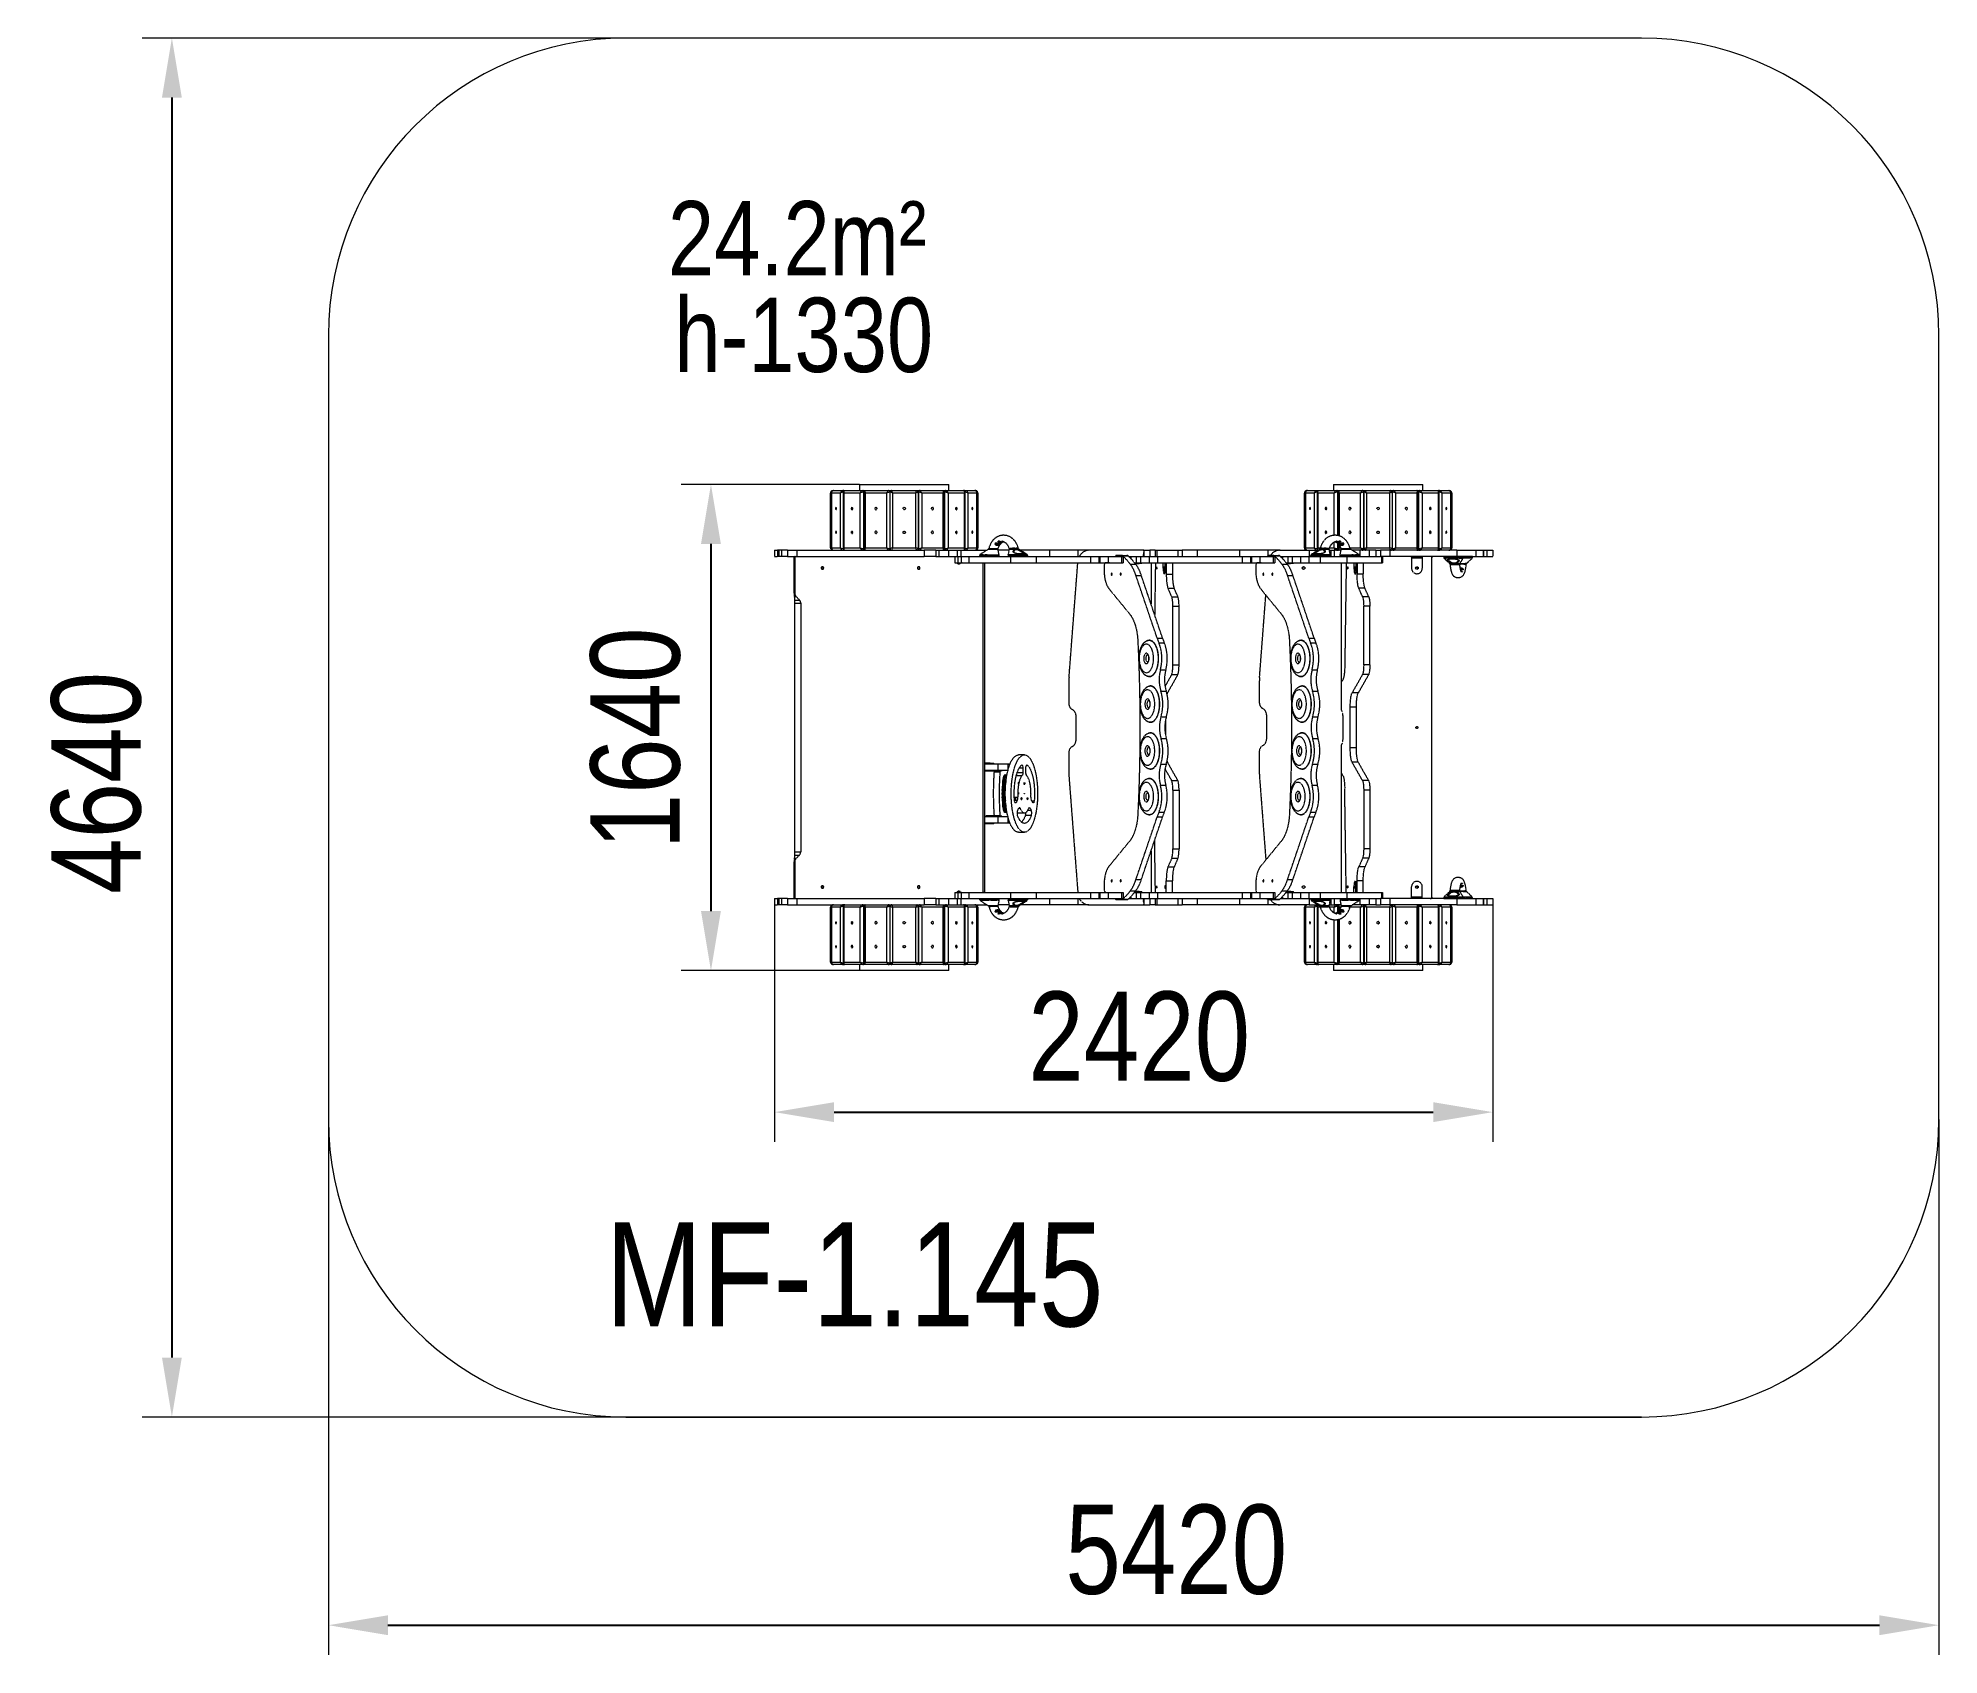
# Model space of a CAD drawing. Header units: millimetres. Extents: x -468 to 5922, y -120 to 5313.
import ezdxf

# ---------------------------------------------------------------- set-up
doc = ezdxf.new("R2010")
doc.units = ezdxf.units.MM
doc.linetypes.add('HIDDEN', pattern=[1.905, 1.27, -0.635])
for name, color, linetype in [('DIKOM_ЗОНА', 90, 'Continuous'), ('DIKOM_ИМЯ', 7, 'Continuous'), ('DIKOM_ОБЬЕКТ', 7, 'Continuous'), ('DIKOM_РАЗМЕР_ЗОНА', 7, 'Continuous'), ('DIKOM_РАЗМЕР_ОБЬЕКТ', 7, 'Continuous')]:
    doc.layers.add(name, color=color, linetype=linetype)
doc.styles.add('style1', font='arialbd.ttf', dxfattribs={"width": 0.8})
doc.dimstyles.new('1-50', dxfattribs={"dimtxt": 300, "dimasz": 200, "dimexe": 100, "dimexo": 0, "dimgap": 100, "dimtad": 1, "dimtxsty": 'style1', "dimcen": 200, "dimclrd": 7, "dimclre": 7, "dimclrt": 7, "dimadec": 1, "dimazin": 2, "dimtfac": 1, "dimtmove": 0, "dimatfit": 2, "dimfxl": 0, "dimlwd": 25, "dimlwe": 18, "dimarcsym": 0})

msp = doc.modelspace()

# ---------------------------------------------------------------- texts
at = {"layer": 'DIKOM_ИМЯ', "insert": (1439.801, 1333.727), "char_height": 350, "attachment_point": 1, "style": 'style1'}
msp.add_mtext_dynamic_manual_height_columns('{\\fArial|b0|i0|c204|p34;MF-1.145}', width=1904.94937, gutter_width=20, heights=[0], dxfattribs=at)
at = {"layer": 'DIKOM_РАЗМЕР_ОБЬЕКТ', "insert": (1649.383, 4765.333), "char_height": 250, "attachment_point": 1, "style": 'style1'}
msp.add_mtext_dynamic_manual_height_columns('{\\fArial|b0|i0|c204|p34;24.2m²}', width=1090.30375, gutter_width=20, heights=[0], dxfattribs=at)
at = {"layer": 'DIKOM_РАЗМЕР_ОБЬЕКТ', "insert": (1670.893, 4440.687), "char_height": 250, "width": 1410.58314, "attachment_point": 1, "style": 'style1'}
msp.add_mtext('{\\fArial|b0|i0|c204|p34;h-1330}', dxfattribs=at)

# ---------------------------------------------------------------- blocks, each defined once
blk = doc.blocks.new('*D38')
at = {"layer": 'Defpoints', "color": 0, "transparency": 16777216}
for p in [(4635.2, 5313.1), (-18.2, 679.1), (4922.1, 679.1)]:
    blk.add_point(p, dxfattribs=at)
at = {"layer": 'DIKOM_РАЗМЕР_ЗОНА', "color": 7, "lineweight": 18, "transparency": 16777216}
for p, q in [((4635.2, 5313.1), (-118.2, 5313.1)), ((4922.1, 679.1), (-118.2, 679.1))]:
    blk.add_line(p, q, dxfattribs=at)
at = {"layer": 'DIKOM_РАЗМЕР_ЗОНА', "color": 7, "lineweight": 25, "transparency": 16777216}
blk.add_line((-18.2, 5113.1), (-18.2, 879.1), dxfattribs=at)
at = {"layer": 'DIKOM_РАЗМЕР_ЗОНА', "color": 7, "transparency": 16777216}
for points in [[(-51.5, 5113.1), (15.2, 5113.1), (-18.2, 5313.1)], [(-51.5, 879.1), (15.2, 879.1), (-18.2, 679.1)]]:
    blk.add_solid(points, dxfattribs=at)
at = {"layer": 'DIKOM_РАЗМЕР_ЗОНА', "color": 7, "transparency": 16777216, "insert": (-271.4, 2810.2), "char_height": 300, "attachment_point": 5, "rotation": 90, "style": 'style1'}
blk.add_mtext('{\\fArial|b0|i0|c204|p34;4640}', dxfattribs=at)
blk = doc.blocks.new('*D39')
at = {"layer": 'Defpoints', "color": 0, "transparency": 16777216}
for p in [(507.8, 1679.1), (5922.1, 1679.1), (5922.1, -20.4)]:
    blk.add_point(p, dxfattribs=at)
at = {"layer": 'DIKOM_РАЗМЕР_ЗОНА', "color": 7, "lineweight": 18, "transparency": 16777216}
for p, q in [((507.8, 1679.1), (507.8, -120.4)), ((5922.1, 1679.1), (5922.1, -120.4))]:
    blk.add_line(p, q, dxfattribs=at)
at = {"layer": 'DIKOM_РАЗМЕР_ЗОНА', "color": 7, "lineweight": 25, "transparency": 16777216}
blk.add_line((707.8, -20.4), (5722.1, -20.4), dxfattribs=at)
at = {"layer": 'DIKOM_РАЗМЕР_ЗОНА', "color": 7, "transparency": 16777216}
for points in [[(707.8, 12.9), (707.8, -53.8), (507.8, -20.4)], [(5722.1, 12.9), (5722.1, -53.8), (5922.1, -20.4)]]:
    blk.add_solid(points, dxfattribs=at)
at = {"layer": 'DIKOM_РАЗМЕР_ЗОНА', "color": 7, "transparency": 16777216, "insert": (3358.2, 232.7), "char_height": 300, "attachment_point": 5, "style": 'style1'}
blk.add_mtext('{\\fArial|b0|i0|c204|p34;5420}', dxfattribs=at)
blk = doc.blocks.new('*D40')
at = {"color": 7, "lineweight": 18, "transparency": 16777216}
for p, q in [((2293.5, 3813.1), (1693.9, 3813.1)), ((2293.5, 2179.1), (1693.9, 2179.1))]:
    blk.add_line(p, q, dxfattribs=at)
at = {"color": 7, "lineweight": 25, "transparency": 16777216}
blk.add_line((1793.9, 3613.1), (1793.9, 2379.1), dxfattribs=at)
at = {"color": 7, "transparency": 16777216}
for points in [[(1760.6, 3613.1), (1827.3, 3613.1), (1793.9, 3813.1)], [(1760.6, 2379.1), (1827.3, 2379.1), (1793.9, 2179.1)]]:
    blk.add_solid(points, dxfattribs=at)
at = {"layer": 'Defpoints', "color": 0, "transparency": 16777216}
for p in [(2293.5, 3813.1), (1793.9, 2179.1), (2293.5, 2179.1)]:
    blk.add_point(p, dxfattribs=at)
at = {"color": 7, "transparency": 16777216, "insert": (1540.8, 2959.6), "char_height": 300, "attachment_point": 5, "rotation": 90, "style": 'style1'}
blk.add_mtext('{\\fArial|b0|i0|c204|p34;1640}', dxfattribs=at)
blk = doc.blocks.new('*D41')
at = {"color": 7, "lineweight": 18, "transparency": 16777216}
for p, q in [((2007.8, 2400.1), (2007.8, 1603.7)), ((4422.1, 2400.1), (4422.1, 1603.7))]:
    blk.add_line(p, q, dxfattribs=at)
at = {"color": 7, "lineweight": 25, "transparency": 16777216}
blk.add_line((2207.8, 1703.7), (4222.1, 1703.7), dxfattribs=at)
at = {"color": 7, "transparency": 16777216}
for points in [[(2207.8, 1737.1), (2207.8, 1670.4), (2007.8, 1703.7)], [(4222.1, 1737.1), (4222.1, 1670.4), (4422.1, 1703.7)]]:
    blk.add_solid(points, dxfattribs=at)
at = {"layer": 'Defpoints', "color": 0, "transparency": 16777216}
for p in [(2007.8, 2400.1), (4422.1, 2400.1), (4422.1, 1703.7)]:
    blk.add_point(p, dxfattribs=at)
at = {"color": 7, "transparency": 16777216, "insert": (3233.5, 1956.9), "char_height": 300, "attachment_point": 5, "style": 'style1'}
blk.add_mtext('{\\fArial|b0|i0|c204|p34;2420}', dxfattribs=at)

# ---------------------------------------------------------------- dimensions: what is measured, and where the dimension line sits
dim = msp.add_linear_dim(base=(1793.939, 2179.098), p1=(2293.538, 3813.098), p2=(2293.538, 2179.098), angle=90, text='{\\fArial|b0|i0|c204|p34;1640}', dimstyle='1-50')
dim.commit()
dim.dimension.update_dxf_attribs({"geometry": '*D40', "text_midpoint": (1793.939, 2959.556), "dimtype": 160})
dim = msp.add_linear_dim(base=(4422.118, 1703.722), p1=(2007.819, 2400.098), p2=(4422.118, 2400.098), text='{\\fArial|b0|i0|c204|p34;2420}', dimstyle='1-50')
dim.commit()
dim.dimension.update_dxf_attribs({"geometry": '*D41', "text_midpoint": (3233.45, 1703.722), "dimtype": 160})
at = {"layer": 'DIKOM_РАЗМЕР_ЗОНА'}
dim = msp.add_linear_dim(base=(-18.179, 679.098), p1=(4635.22, 5313.098), p2=(4922.118, 679.098), angle=90, text='{\\fArial|b0|i0|c204|p34;4640}', dimstyle='1-50', dxfattribs=at)
dim.commit()
dim.dimension.update_dxf_attribs({"geometry": '*D38', "text_midpoint": (-18.179, 2810.156), "dimtype": 160})
dim = msp.add_linear_dim(base=(5922.118, -20.442), p1=(507.819, 1679.098), p2=(5922.118, 1679.098), text='{\\fArial|b0|i0|c204|p34;5420}', dimstyle='1-50', dxfattribs=at)
dim.commit()
dim.dimension.update_dxf_attribs({"geometry": '*D39', "text_midpoint": (3358.22, -20.442), "dimtype": 160})

# ---------------------------------------------------------------- linework, layer by layer
at = {"layer": 'DIKOM_ЗОНА', "color": 3, "lineweight": 15}
msp.add_lwpolyline([(1507.819, 679.098), (4922.118, 679.098, 0.41421356), (5922.118, 1679.098), (5922.118, 4313.098, 0.41421356), (4922.118, 5313.098), (1507.819, 5313.098, 0.41421356), (507.819, 4313.098), (507.819, 1679.098, 0.41421356)], format="xyb", close=True, dxfattribs=at)
at = {"layer": 'DIKOM_ОБЬЕКТ', "color": 7, "linetype": 'HIDDEN', "lineweight": 15}
for p, q in [((2195.538, 3600.098), (2195.538, 3784.098)), ((2198.882, 3785.246), (2198.882, 3598.95)), ((2229.34, 3784.098), (2199.491, 3784.098)), ((2199.491, 3784.098), (2199.491, 3600.098)), ((2203.538, 3792.098), (2205.538, 3792.098)), ((2203.538, 3792.098), (2203.538, 3791.761)), ((2205.734, 3792.098), (2237.879, 3792.098)), ((2229.34, 3600.098), (2229.34, 3784.098)), ((2237.879, 3792.098), (2239.727, 3792.098)), ((2238.255, 3786.22), (2238.255, 3597.977)), ((2239.727, 3792.098), (2244.134, 3792.098)), ((2295.752, 3784.098), (2240.598, 3784.098)), ((2240.598, 3784.098), (2240.598, 3600.098)), ((2244.134, 3792.098), (2303.531, 3792.098)), ((2293.538, 3813.098), (2293.538, 3792.098)), ((2293.538, 3813.098), (2593.538, 3813.098)), ((2295.752, 3600.098), (2295.752, 3784.098)), ((2303.531, 3792.098), (2304.945, 3792.098)), ((2304.945, 3792.098), (2312.891, 3792.098)), ((2307.066, 3787.098), (2307.066, 3597.098)), ((2307.668, 3787.098), (2307.066, 3787.098)), ((2307.663, 3786.87), (2307.663, 3597.327)), ((2384.664, 3784.098), (2312.601, 3784.098)), ((2312.601, 3784.098), (2312.601, 3600.098)), ((2312.891, 3792.098), (2390.497, 3792.098)), ((2384.664, 3600.098), (2384.664, 3784.098)), ((2390.497, 3792.098), (2391.262, 3792.098)), ((2391.262, 3792.098), (2399.012, 3792.098)), ((2395.116, 3787.098), (2395.116, 3597.098)), ((2395.881, 3787.098), (2395.116, 3787.098)), ((2395.881, 3597.098), (2395.881, 3787.098)), ((2396.491, 3597.327), (2396.491, 3786.87)), ((2396.491, 3774.56), (2396.538, 3774.386)), ((2396.538, 3771.098), (2396.491, 3771.098)), ((2396.538, 3597.098), (2396.538, 3787.098)), ((2399.012, 3792.098), (2399.777, 3792.098)), ((2399.777, 3792.098), (2401.538, 3792.098)), ((2399.777, 3791.778), (2399.777, 3792.098)), ((2401.538, 3792.098), (2485.538, 3792.098)), ((2404.538, 3784.098), (2404.538, 3600.098)), ((2482.538, 3784.098), (2404.538, 3784.098)), ((2482.538, 3600.098), (2482.538, 3784.098)), ((2485.538, 3792.098), (2487.299, 3792.098)), ((2487.299, 3792.098), (2488.064, 3792.098)), ((2487.299, 3791.778), (2487.299, 3792.098)), ((2488.064, 3792.098), (2495.814, 3792.098)), ((2490.538, 3787.098), (2490.538, 3597.098)), ((2490.538, 3774.386), (2490.585, 3774.56)), ((2490.585, 3771.098), (2490.538, 3771.098)), ((2490.585, 3786.87), (2490.585, 3597.327)), ((2491.96, 3787.098), (2491.194, 3787.098)), ((2491.194, 3787.098), (2491.194, 3597.098)), ((2491.96, 3597.098), (2491.96, 3787.098)), ((2495.814, 3792.098), (2496.579, 3792.098)), ((2496.579, 3792.098), (2574.185, 3792.098)), ((2502.412, 3784.098), (2502.412, 3600.098)), ((2574.475, 3784.098), (2502.412, 3784.098)), ((2574.185, 3792.098), (2582.131, 3792.098)), ((2574.475, 3600.098), (2574.475, 3784.098)), ((2580.009, 3787.098), (2579.399, 3787.098)), ((2579.413, 3597.327), (2579.413, 3786.87)), ((2580.009, 3597.098), (2580.009, 3787.098)), ((2582.131, 3792.098), (2583.545, 3792.098)), ((2583.545, 3792.098), (2642.942, 3792.098)), ((2591.323, 3784.098), (2591.323, 3600.098)), ((2646.478, 3784.098), (2591.323, 3784.098)), ((2593.538, 3792.098), (2593.538, 3813.098)), ((2642.942, 3792.098), (2647.348, 3792.098)), ((2646.478, 3600.098), (2646.478, 3784.098)), ((2647.348, 3792.098), (2649.196, 3792.098)), ((2648.821, 3597.977), (2648.821, 3786.22)), ((2649.196, 3792.098), (2681.342, 3792.098)), ((2657.735, 3784.098), (2657.735, 3600.098)), ((2687.585, 3784.098), (2657.735, 3784.098)), ((2681.538, 3792.098), (2683.538, 3792.098)), ((2683.538, 3791.743), (2683.538, 3792.098)), ((2687.585, 3600.098), (2687.585, 3784.098)), ((2688.194, 3598.95), (2688.194, 3785.246)), ((2691.538, 3784.098), (2691.538, 3600.098)), ((3788.717, 3600.098), (3788.717, 3784.098)), ((3792.061, 3785.246), (3792.061, 3598.95)), ((3822.52, 3784.098), (3792.67, 3784.098)), ((3792.67, 3784.098), (3792.67, 3600.098)), ((3796.717, 3792.098), (3798.717, 3792.098)), ((3796.717, 3792.098), (3796.717, 3791.761)), ((3798.913, 3792.098), (3831.059, 3792.098)), ((3822.52, 3600.098), (3822.52, 3784.098)), ((3831.059, 3792.098), (3832.906, 3792.098)), ((3831.434, 3786.22), (3831.434, 3597.977)), ((3832.906, 3792.098), (3837.313, 3792.098)), ((3888.932, 3784.098), (3833.777, 3784.098)), ((3833.777, 3784.098), (3833.777, 3600.098)), ((3837.313, 3792.098), (3896.71, 3792.098)), ((3886.717, 3813.098), (3886.717, 3792.098)), ((3886.717, 3813.098), (4186.717, 3813.098)), ((3888.932, 3641.977), (3888.932, 3784.098)), ((3896.71, 3792.098), (3898.124, 3792.098)), ((3898.124, 3792.098), (3906.07, 3792.098)), ((3900.245, 3787.098), (3900.245, 3641.364)), ((3900.847, 3787.098), (3900.245, 3787.098)), ((3900.842, 3786.87), (3900.842, 3641.254)), ((3977.843, 3784.098), (3905.78, 3784.098)), ((3905.78, 3784.098), (3905.78, 3640.043)), ((3906.07, 3792.098), (3983.676, 3792.098)), ((3977.843, 3600.098), (3977.843, 3784.098)), ((3983.676, 3792.098), (3984.441, 3792.098)), ((3984.441, 3792.098), (3992.191, 3792.098)), ((3988.295, 3787.098), (3988.295, 3597.098)), ((3989.061, 3787.098), (3988.295, 3787.098)), ((3989.061, 3597.098), (3989.061, 3787.098)), ((3989.67, 3597.327), (3989.67, 3786.87)), ((3989.67, 3774.56), (3989.717, 3774.386)), ((3989.717, 3771.098), (3989.67, 3771.098)), ((3989.717, 3597.098), (3989.717, 3787.098)), ((3992.191, 3792.098), (3992.956, 3792.098)), ((3992.956, 3792.098), (3994.717, 3792.098)), ((3992.956, 3791.778), (3992.956, 3792.098)), ((3994.717, 3792.098), (4078.717, 3792.098)), ((4075.717, 3784.098), (3997.717, 3784.098)), ((3997.717, 3784.098), (3997.717, 3600.098)), ((4075.717, 3600.098), (4075.717, 3784.098)), ((4078.717, 3792.098), (4080.478, 3792.098)), ((4080.478, 3792.098), (4081.243, 3792.098)), ((4080.478, 3791.778), (4080.478, 3792.098)), ((4081.243, 3792.098), (4088.993, 3792.098)), ((4083.717, 3787.098), (4083.717, 3597.098)), ((4083.717, 3774.386), (4083.764, 3774.56)), ((4083.764, 3771.098), (4083.717, 3771.098)), ((4083.764, 3786.87), (4083.764, 3597.327)), ((4084.373, 3787.098), (4084.373, 3597.098)), ((4085.139, 3787.098), (4084.373, 3787.098)), ((4085.139, 3597.098), (4085.139, 3787.098)), ((4088.993, 3792.098), (4089.758, 3792.098)), ((4089.758, 3792.098), (4167.364, 3792.098)), ((4095.591, 3784.098), (4095.591, 3600.098)), ((4167.654, 3784.098), (4095.591, 3784.098)), ((4167.364, 3792.098), (4175.31, 3792.098)), ((4167.654, 3600.098), (4167.654, 3784.098)), ((4173.189, 3787.098), (4172.579, 3787.098)), ((4172.592, 3597.327), (4172.592, 3786.87)), ((4173.189, 3597.098), (4173.189, 3787.098)), ((4175.31, 3792.098), (4176.724, 3792.098)), ((4176.724, 3792.098), (4236.121, 3792.098)), ((4184.502, 3784.098), (4184.502, 3600.098)), ((4239.657, 3784.098), (4184.502, 3784.098)), ((4186.717, 3792.098), (4186.717, 3813.098)), ((4236.121, 3792.098), (4240.528, 3792.098)), ((4239.657, 3600.098), (4239.657, 3784.098)), ((4240.528, 3792.098), (4242.375, 3792.098)), ((4242, 3597.977), (4242, 3786.22)), ((4242.375, 3792.098), (4274.521, 3792.098)), ((4250.915, 3784.098), (4250.915, 3600.098)), ((4280.764, 3784.098), (4250.915, 3784.098)), ((4274.717, 3792.098), (4276.717, 3792.098)), ((4276.717, 3791.743), (4276.717, 3792.098)), ((4280.764, 3600.098), (4280.764, 3784.098)), ((4281.373, 3598.95), (4281.373, 3785.246)), ((4284.717, 3784.098), (4284.717, 3600.098)), ((2007.819, 3592.098), (2007.819, 3571.098)), ((2007.819, 3592.098), (2017.315, 3592.098)), ((2017.315, 3592.098), (2017.315, 3571.098)), ((2022.294, 3592.098), (2017.315, 3592.098)), ((2022.294, 3592.098), (2022.294, 3571.098)), ((2031.562, 3592.098), (2022.294, 3592.098)), ((2031.562, 3592.098), (2031.562, 3571.098)), ((2051.36, 3592.098), (2031.562, 3592.098)), ((2051.36, 3592.098), (2051.36, 3571.098)), ((2051.36, 3592.098), (2082.875, 3592.098)), ((2082.875, 3592.098), (2082.875, 3571.098)), ((2082.875, 3592.098), (2510.993, 3592.098)), ((2199.491, 3600.098), (2229.34, 3600.098)), ((2203.538, 3592.454), (2203.538, 3592.098)), ((2240.598, 3600.098), (2295.752, 3600.098)), ((2307.066, 3597.098), (2307.676, 3597.098)), ((2312.601, 3600.098), (2384.664, 3600.098)), ((2395.116, 3597.098), (2395.881, 3597.098)), ((2396.491, 3613.098), (2396.538, 3613.098)), ((2396.538, 3609.811), (2396.491, 3609.636)), ((2399.777, 3592.419), (2399.777, 3592.098)), ((2404.538, 3600.098), (2482.538, 3600.098)), ((2487.299, 3592.419), (2487.299, 3592.098)), ((2490.538, 3613.098), (2490.585, 3613.098)), ((2490.585, 3609.636), (2490.538, 3609.811)), ((2491.194, 3597.098), (2491.96, 3597.098)), ((2502.412, 3600.098), (2574.475, 3600.098)), ((2510.993, 3592.098), (2510.993, 3571.098)), ((2550.293, 3592.098), (2510.993, 3592.098)), ((2550.293, 3592.098), (2550.293, 3571.098)), ((2550.293, 3592.098), (2560.549, 3592.098)), ((2560.549, 3592.098), (2560.549, 3571.098)), ((2560.549, 3592.098), (2592.512, 3592.098)), ((2579.408, 3597.098), (2580.009, 3597.098)), ((2591.323, 3600.098), (2646.478, 3600.098)), ((2592.512, 3592.098), (2592.512, 3571.098)), ((2592.512, 3592.098), (2622.152, 3592.098)), ((2622.152, 3592.098), (2622.152, 3571.098)), ((2622.152, 3592.098), (2633.958, 3592.098)), ((2633.958, 3592.098), (2633.958, 3571.098)), ((2633.958, 3592.098), (2721.394, 3592.098)), ((2657.735, 3600.098), (2687.585, 3600.098)), ((2683.538, 3592.098), (2683.538, 3592.435)), ((2724.754, 3594.272), (2724.787, 3594.28)), ((2755.027, 3615.054), (2754.837, 3615.056)), ((2759.273, 3598.127), (2759.307, 3598.169)), ((2795.935, 3592.098), (2759.476, 3592.098)), ((2775.199, 3619.452), (2776.537, 3620.08)), ((2778.676, 3620.148), (2778.167, 3620.187)), ((2780.098, 3619.584), (2780.35, 3619.466)), ((2796.212, 3598.12), (2796.206, 3598.161)), ((2827.078, 3599.282), (2827.084, 3599.274)), ((2931.507, 3592.098), (2834.105, 3592.098)), ((2931.507, 3592.098), (2931.507, 3571.098)), ((3027.247, 3592.098), (2931.507, 3592.098)), ((3027.247, 3592.098), (3027.247, 3571.098)), ((3064.348, 3592.098), (3027.247, 3592.098)), ((3064.348, 3592.098), (3064.348, 3591.975)), ((3067.22, 3592.098), (3067.22, 3592.098)), ((3247.262, 3592.098), (3067.488, 3592.098)), ((3249.262, 3592.098), (3247.262, 3592.098)), ((3249.262, 3592.098), (3249.262, 3571.098)), ((3249.262, 3592.098), (3269.262, 3592.098)), ((3269.262, 3592.098), (3269.262, 3571.098)), ((3287.362, 3592.098), (3269.262, 3592.098)), ((3287.362, 3592.098), (3287.362, 3571.098)), ((3287.362, 3592.098), (3292.729, 3592.098)), ((3292.729, 3592.098), (3292.729, 3571.098)), ((3292.729, 3592.098), (3363.741, 3592.098)), ((3363.741, 3592.098), (3363.741, 3571.098)), ((3363.741, 3592.098), (3378.374, 3592.098)), ((3378.374, 3592.098), (3378.374, 3571.098)), ((3428.36, 3592.098), (3378.374, 3592.098)), ((3428.36, 3592.098), (3428.36, 3571.098)), ((3571.008, 3592.098), (3428.36, 3592.098)), ((3571.008, 3592.098), (3571.008, 3571.098)), ((3666.285, 3592.098), (3571.008, 3592.098)), ((3705.743, 3592.098), (3666.285, 3592.098)), ((3666.285, 3592.098), (3666.285, 3574.251)), ((3705.743, 3592.098), (3707.882, 3592.098)), ((3705.743, 3592.098), (3705.743, 3592.041)), ((3707.882, 3592.098), (3804.939, 3592.098)), ((3792.67, 3600.098), (3822.52, 3600.098)), ((3796.717, 3592.454), (3796.717, 3592.098)), ((3804.939, 3592.098), (3804.939, 3571.098)), ((3804.939, 3592.098), (3805.163, 3592.098)), ((3805.163, 3592.098), (3805.163, 3571.098)), ((3805.163, 3592.098), (3834.87, 3592.098)), ((3833.777, 3600.098), (3842.259, 3600.098)), ((3872.952, 3592.098), (3877.645, 3592.098)), ((3873.724, 3600.098), (3888.932, 3600.098)), ((3877.645, 3592.098), (3877.645, 3571.098)), ((3877.645, 3592.098), (3889.381, 3592.098)), ((3888.932, 3600.098), (3888.932, 3619.308)), ((3889.381, 3592.098), (3889.381, 3571.098)), ((3911.121, 3592.098), (3889.381, 3592.098)), ((3890.482, 3620.035), (3890.991, 3620.05)), ((3891.554, 3620.145), (3890.992, 3620.118)), ((3892.651, 3620.086), (3892.864, 3620.074)), ((3893.645, 3620.03), (3894.023, 3619.84)), ((3900.245, 3615.864), (3900.245, 3597.098)), ((3900.245, 3597.098), (3900.856, 3597.098)), ((3900.842, 3615.298), (3900.842, 3597.327)), ((3905.78, 3609.274), (3905.78, 3600.098)), ((3905.78, 3600.098), (3910.452, 3600.098)), ((3911.579, 3594.193), (3911.587, 3594.178)), ((3915.324, 3615.051), (3915.147, 3615.056)), ((3941.822, 3600.098), (3977.843, 3600.098)), ((3942.088, 3599.286), (3942.116, 3599.305)), ((3975.366, 3592.098), (3949.224, 3592.098)), ((3975.366, 3592.098), (3975.366, 3571.098)), ((4006.302, 3592.098), (3975.366, 3592.098)), ((3988.295, 3597.098), (3989.061, 3597.098)), ((3989.67, 3613.098), (3989.717, 3613.098)), ((3989.717, 3609.811), (3989.67, 3609.636)), ((3992.956, 3592.419), (3992.956, 3592.098)), ((3997.717, 3600.098), (4075.717, 3600.098)), ((4006.302, 3592.098), (4006.302, 3571.098)), ((4028.76, 3592.098), (4006.302, 3592.098)), ((4028.76, 3592.098), (4028.76, 3571.098)), ((4028.76, 3592.098), (4044.584, 3592.098)), ((4044.584, 3592.098), (4044.584, 3571.098)), ((4076.029, 3592.098), (4044.584, 3592.098)), ((4076.029, 3592.098), (4076.029, 3571.098)), ((4301.017, 3592.098), (4076.029, 3592.098)), ((4080.478, 3592.419), (4080.478, 3592.098)), ((4083.717, 3613.098), (4083.764, 3613.098)), ((4083.764, 3609.636), (4083.717, 3609.811)), ((4084.373, 3597.098), (4085.139, 3597.098)), ((4095.591, 3600.098), (4167.654, 3600.098)), ((4172.587, 3597.098), (4173.189, 3597.098)), ((4184.502, 3600.098), (4239.657, 3600.098)), ((4250.915, 3600.098), (4280.764, 3600.098)), ((4276.717, 3592.098), (4276.717, 3592.435)), ((4301.017, 3592.098), (4301.017, 3571.098)), ((4301.017, 3592.098), (4364.718, 3592.098)), ((4364.718, 3592.098), (4364.718, 3571.098)), ((4364.718, 3592.098), (4391.42, 3592.098)), ((4391.42, 3592.098), (4391.42, 3571.098)), ((4391.42, 3592.098), (4391.488, 3592.098)), ((4391.488, 3571.098), (4391.488, 3592.098)), ((4391.488, 3592.098), (4402.118, 3592.098)), ((4402.118, 3592.098), (4402.118, 3571.098)), ((4402.118, 3592.098), (4422.118, 3592.098)), ((4422.118, 3592.098), (4422.118, 3571.098)), ((2007.819, 3571.098), (2017.315, 3571.098)), ((2022.294, 3571.098), (2017.315, 3571.098)), ((2031.562, 3571.098), (2022.294, 3571.098)), ((2051.36, 3571.098), (2031.562, 3571.098)), ((2051.36, 3571.098), (2082.875, 3571.098)), ((2073.237, 3447.312), (2073.237, 3571.098)), ((2075.619, 3569.098), (2075.619, 3447.366)), ((2075.75, 3569.822), (2075.75, 3571.098)), ((2082.875, 3571.098), (2510.993, 3571.098)), ((2550.293, 3571.098), (2510.993, 3571.098)), ((2550.293, 3571.098), (2560.549, 3571.098)), ((2560.549, 3571.098), (2592.512, 3571.098)), ((2592.512, 3571.098), (2622.152, 3571.098)), ((2614.059, 3571.098), (2614.059, 3550.098)), ((2614.059, 3550.098), (2624.018, 3550.098)), ((2622.152, 3571.098), (2624.018, 3571.098)), ((2624.018, 3571.098), (2624.018, 3550.098)), ((2624.018, 3571.098), (2634.645, 3571.098)), ((2624.018, 3550.098), (2634.645, 3550.098)), ((2626.164, 3549.667), (2626.168, 3550.098)), ((2634.645, 3571.098), (2634.645, 3550.098)), ((2634.645, 3571.098), (2660.327, 3571.098)), ((2634.645, 3550.098), (2660.327, 3550.098)), ((2660.327, 3571.098), (2660.327, 3550.098)), ((2660.327, 3571.098), (2801.424, 3571.098)), ((2660.327, 3550.098), (2801.424, 3550.098)), ((2696.698, 3573.34), (2696.698, 3571.598)), ((2696.698, 3571.598), (2762.698, 3571.598)), ((2699.145, 3577.621), (2699.14, 3577.625)), ((2708.3, 3549.098), (2708.3, 2443.098)), ((2708.3, 3549.098), (2713.735, 3549.098)), ((2713.735, 3549.098), (2713.735, 2443.098)), ((2719.324, 3576.098), (2719.157, 3576.098)), ((2762.698, 3571.598), (2762.698, 3575.587)), ((2792.805, 3575.581), (2792.805, 3571.598)), ((2792.805, 3571.598), (2858.805, 3571.598)), ((2801.424, 3571.098), (2801.424, 3550.098)), ((2801.424, 3571.098), (2887.438, 3571.098)), ((2801.424, 3550.098), (2887.438, 3550.098)), ((2858.805, 3571.598), (2858.805, 3573.339)), ((2887.438, 3571.098), (2887.438, 3550.098)), ((2887.438, 3571.098), (3070.351, 3571.098)), ((2887.438, 3550.098), (3070.351, 3550.098)), ((2997.649, 3163.837), (3027.218, 3550.098)), ((3070.351, 3571.098), (3070.351, 3550.098)), ((3070.351, 3571.098), (3098.149, 3571.098)), ((3070.351, 3550.098), (3098.149, 3550.098)), ((3098.149, 3571.098), (3098.149, 3550.098)), ((3098.149, 3571.098), (3101.251, 3571.098)), ((3098.149, 3550.098), (3101.251, 3550.098)), ((3101.251, 3571.098), (3101.251, 3550.098)), ((3101.251, 3571.098), (3129.049, 3571.098)), ((3101.251, 3550.098), (3129.049, 3550.098)), ((3115.83, 3539.982), (3115.862, 3520.576)), ((3133.506, 3550.098), (3120.868, 3550.015)), ((3129.049, 3571.098), (3129.049, 3550.098)), ((3129.049, 3571.098), (3174.539, 3571.098)), ((3129.049, 3550.098), (3174.539, 3550.098)), ((3174.23, 3574.367), (3156.215, 3574.248)), ((3174.23, 3574.367), (3192.349, 3574.367)), ((3174.539, 3571.098), (3174.539, 3550.098)), ((3174.539, 3571.098), (3180.539, 3571.098)), ((3174.539, 3550.098), (3180.539, 3550.098)), ((3180.048, 3571.098), (3178.497, 3572.529)), ((3178.497, 3572.529), (3196.616, 3572.529)), ((3180.539, 3550.098), (3180.539, 3571.098)), ((3198.167, 3571.098), (3205.871, 3571.098)), ((3203.746, 3545.058), (3221.865, 3545.058)), ((3205.871, 3571.098), (3223.127, 3571.098)), ((3205.871, 3571.098), (3205.871, 3563.518)), ((3217.818, 3550.098), (3223.127, 3550.098)), ((3220.252, 3547.098), (3233.153, 3547.098)), ((3223.127, 3571.098), (3223.127, 3550.098)), ((3223.127, 3571.098), (3237.526, 3571.098)), ((3223.127, 3550.098), (3237.526, 3550.098)), ((3233.153, 3547.098), (3233.153, 3550.098)), ((3242.053, 3547.098), (3233.153, 3547.098)), ((3237.526, 3571.098), (3237.526, 3550.098)), ((3237.526, 3571.098), (3266.558, 3571.098)), ((3237.526, 3550.098), (3266.558, 3550.098)), ((3242.053, 3547.098), (3242.053, 3550.098)), ((3266.558, 3571.098), (3266.558, 3550.098)), ((3266.558, 3571.098), (3295.59, 3571.098)), ((3266.558, 3550.098), (3295.59, 3550.098)), ((3273.262, 3550.098), (3273.262, 3410.926)), ((3288.106, 3550.098), (3285.582, 3374.632)), ((3295.59, 3571.098), (3295.59, 3550.098)), ((3295.59, 3571.098), (3580.23, 3571.098)), ((3295.59, 3550.098), (3580.23, 3550.098)), ((3314.106, 3531.098), (3314.106, 3550.098)), ((3320.357, 3531.098), (3320.357, 3550.098)), ((3320.357, 3531.098), (3323.312, 3531.098)), ((3323.312, 3531.098), (3323.312, 3550.098)), ((3324.589, 3550.098), (3324.602, 3511.168)), ((3345.27, 3550.098), (3345.283, 3511.168)), ((3580.23, 3571.098), (3580.23, 3550.098)), ((3580.23, 3571.098), (3608.028, 3571.098)), ((3580.23, 3550.098), (3608.028, 3550.098)), ((3608.028, 3571.098), (3608.028, 3550.098)), ((3608.028, 3571.098), (3611.13, 3571.098)), ((3608.028, 3550.098), (3611.13, 3550.098)), ((3611.13, 3571.098), (3611.13, 3550.098)), ((3611.13, 3571.098), (3638.928, 3571.098)), ((3611.13, 3550.098), (3638.928, 3550.098)), ((3625.546, 3539.982), (3625.579, 3520.576)), ((3643.223, 3550.098), (3630.585, 3550.015)), ((3638.928, 3571.098), (3638.928, 3550.098)), ((3638.928, 3571.098), (3684.418, 3571.098)), ((3638.928, 3550.098), (3684.418, 3550.098)), ((3683.946, 3574.367), (3665.932, 3574.248)), ((3683.946, 3574.367), (3702.065, 3574.367)), ((3684.418, 3571.098), (3684.418, 3550.098)), ((3684.418, 3571.098), (3690.418, 3571.098)), ((3684.418, 3550.098), (3690.418, 3550.098)), ((3689.765, 3571.098), (3688.214, 3572.529)), ((3688.214, 3572.529), (3706.333, 3572.529)), ((3690.418, 3550.098), (3690.418, 3571.098)), ((3707.884, 3571.098), (3715.751, 3571.098)), ((3713.462, 3545.058), (3731.581, 3545.058)), ((3715.751, 3571.098), (3733.007, 3571.098)), ((3715.751, 3571.098), (3715.751, 3563.349)), ((3727.534, 3550.098), (3733.007, 3550.098)), ((3729.968, 3547.098), (3743.032, 3547.098)), ((3733.007, 3571.098), (3733.007, 3550.098)), ((3733.007, 3571.098), (3747.405, 3571.098)), ((3733.007, 3550.098), (3747.405, 3550.098)), ((3743.032, 3547.098), (3743.032, 3550.098)), ((3751.932, 3547.098), (3743.032, 3547.098)), ((3747.405, 3571.098), (3747.405, 3550.098)), ((3747.405, 3571.098), (3775.846, 3571.098)), ((3747.405, 3550.098), (3775.846, 3550.098)), ((3751.932, 3547.098), (3751.932, 3550.098)), ((3775.846, 3571.098), (3775.846, 3550.098)), ((3775.846, 3571.098), (3804.286, 3571.098)), ((3775.846, 3550.098), (3804.286, 3550.098)), ((3804.286, 3571.098), (3804.286, 3550.098)), ((3804.286, 3571.098), (3841.651, 3571.098)), ((3804.286, 3550.098), (3841.651, 3550.098)), ((3809.93, 3573.325), (3809.93, 3571.598)), ((3809.93, 3571.598), (3826.214, 3571.598)), ((3826.214, 3571.598), (3875.929, 3571.598)), ((3841.651, 3571.098), (3841.651, 3550.098)), ((3841.651, 3571.098), (3931.274, 3571.098)), ((3841.651, 3550.098), (3931.274, 3550.098)), ((3875.929, 3571.598), (3875.929, 3575.618)), ((3908.196, 3575.616), (3908.196, 3571.598)), ((3908.196, 3571.598), (3924.481, 3571.598)), ((3913.656, 3054.654), (3913.656, 3550.098)), ((3924.481, 3571.598), (3974.196, 3571.598)), ((3929.504, 3550.098), (3924.485, 3201.14)), ((3931.274, 3571.098), (3931.274, 3550.098)), ((3931.274, 3571.098), (4039.4, 3571.098)), ((3931.274, 3550.098), (4048.431, 3550.098)), ((3951.167, 3576.098), (3951.333, 3576.098)), ((3955.559, 3550.098), (3955.559, 3531.098)), ((3961.81, 3550.098), (3961.81, 3531.098)), ((3961.81, 3531.098), (3964.765, 3531.098)), ((3964.765, 3550.098), (3964.765, 3531.098)), ((3965.987, 3550.098), (3966, 3511.168)), ((3971.748, 3577.622), (3971.74, 3577.618)), ((3974.196, 3571.598), (3974.196, 3573.326)), ((3986.668, 3550.098), (3986.681, 3511.168)), ((4039.4, 3571.098), (4044.584, 3571.098)), ((4076.029, 3571.098), (4044.584, 3571.098)), ((4048.431, 3571.098), (4048.431, 3550.098)), ((4048.431, 3550.098), (4052.582, 3550.098)), ((4052.582, 3550.098), (4052.582, 3571.098)), ((4301.017, 3571.098), (4076.029, 3571.098)), ((4149.131, 3568.098), (4149.131, 3571.098)), ((4167.131, 3568.098), (4149.131, 3568.098)), ((4149.131, 3568.098), (4149.131, 3565.098)), ((4185.131, 3565.098), (4149.131, 3565.098)), ((4149.131, 3565.098), (4149.131, 3531.098)), ((4167.131, 3571.098), (4167.131, 3568.098)), ((4185.131, 3568.098), (4167.131, 3568.098)), ((4185.131, 3571.098), (4185.131, 3568.098)), ((4185.131, 3568.098), (4185.131, 3565.098)), ((4185.131, 3565.098), (4185.131, 3531.098)), ((4217.131, 3571.098), (4217.131, 3566.098)), ((4217.131, 2426.098), (4217.131, 3566.098)), ((4257.375, 3570.598), (4257.375, 3568.3)), ((4285.162, 3570.598), (4257.375, 3570.598)), ((4276.311, 3548.084), (4276.305, 3548.079)), ((4323.375, 3570.598), (4285.162, 3570.598)), ((4301.017, 3571.098), (4364.718, 3571.098)), ((4317.731, 3527.144), (4317.919, 3527.144)), ((4323.375, 3567.587), (4323.375, 3570.598)), ((4354.027, 3570.598), (4323.375, 3570.598)), ((4354.027, 3568.302), (4354.027, 3570.598)), ((4364.718, 3571.098), (4391.42, 3571.098)), ((4391.42, 3571.098), (4391.488, 3571.098)), ((4391.488, 3571.098), (4402.118, 3571.098)), ((4402.118, 3571.098), (4422.118, 3571.098)), ((3129.865, 3465.037), (3205.054, 3373.228)), ((3294.02, 3296.397), (3222.6, 3506.798)), ((3222.6, 3506.798), (3240.719, 3506.798)), ((3312.139, 3296.397), (3240.719, 3506.798)), ((3320.186, 3513.098), (3317.231, 3513.098)), ((3324.602, 3511.168), (3345.283, 3511.168)), ((3343.038, 3435.453), (3330.109, 3464.711)), ((3330.109, 3464.711), (3350.79, 3464.711)), ((3363.719, 3435.453), (3350.79, 3464.711)), ((3639.581, 3465.037), (3714.77, 3373.228)), ((3803.737, 3296.397), (3732.317, 3506.798)), ((3732.317, 3506.798), (3750.435, 3506.798)), ((3821.856, 3296.397), (3750.435, 3506.798)), ((3958.685, 3513.098), (3961.639, 3513.098)), ((3986.681, 3511.168), (3966, 3511.168)), ((3984.436, 3435.453), (3971.507, 3464.711)), ((3992.188, 3464.711), (3971.507, 3464.711)), ((4005.117, 3435.453), (3992.188, 3464.711)), ((2073.237, 3447.312), (2075.619, 3447.312)), ((2075.75, 3431.804), (2074.298, 3437.412)), ((2074.298, 3437.412), (2075.75, 3437.412)), ((2075.75, 3436.705), (2075.75, 3445.355)), ((2075.75, 3424.492), (2075.75, 3436.705)), ((2075.75, 3436.705), (2079.915, 3436.705)), ((2075.75, 3413.885), (2075.75, 3424.492)), ((2075.75, 3424.492), (2091.712, 3424.492)), ((2075.75, 2578.312), (2075.75, 3413.885)), ((2075.75, 3413.885), (2095.903, 3413.885)), ((2079.863, 3436.76), (2091.66, 3424.546)), ((2095.903, 3413.94), (2095.903, 2578.312)), ((3343.038, 3435.453), (3363.719, 3435.453)), ((3346.782, 3206.243), (3346.782, 3403.809)), ((3346.782, 3403.809), (3367.463, 3403.809)), ((3367.463, 3206.243), (3367.463, 3403.809)), ((3638.043, 3163.837), (3659.261, 3441.008)), ((4005.117, 3435.453), (3984.436, 3435.453)), ((3988.181, 3206.243), (3988.181, 3403.809)), ((4008.861, 3403.809), (3988.181, 3403.809)), ((4008.861, 3206.243), (4008.861, 3403.809)), ((3271.376, 3288.248), (3267.925, 3288.248)), ((3294.02, 3296.397), (3312.139, 3296.397)), ((3299.76, 3280.78), (3317.879, 3280.78)), ((3781.093, 3288.248), (3777.641, 3288.248)), ((3803.737, 3296.397), (3821.856, 3296.397)), ((3809.477, 3280.78), (3827.596, 3280.78)), ((3265.7, 3227.311), (3265.074, 3227.311)), ((3346.782, 3206.243), (3367.463, 3206.243)), ((3775.434, 3228.071), (3774.774, 3228.071)), ((4008.861, 3206.243), (3988.181, 3206.243)), ((2997.262, 3153.072), (2997.262, 3074.886)), ((3267.925, 3168.248), (3271.376, 3168.248)), ((3275.355, 3134.839), (3271.903, 3134.839)), ((3304.796, 3189.84), (3322.915, 3189.84)), ((3342.605, 3173.757), (3320.524, 3134.864)), ((3363.286, 3173.757), (3328.398, 3112.308)), ((3342.605, 3173.757), (3363.286, 3173.757)), ((3637.656, 3078.021), (3637.656, 3153.072)), ((3777.641, 3168.248), (3781.093, 3168.248)), ((3785.071, 3134.839), (3781.62, 3134.839)), ((3814.513, 3189.84), (3832.632, 3189.84)), ((3918.371, 3157.454), (3913.656, 3149.149)), ((3984.003, 3173.757), (3949.116, 3112.308)), ((4004.684, 3173.757), (3969.797, 3112.308)), ((4004.684, 3173.757), (3984.003, 3173.757)), ((3269.554, 3077.713), (3269.205, 3077.713)), ((3269.244, 3078.021), (3269.527, 3078.021)), ((3306.288, 3118.824), (3324.407, 3118.824)), ((3326.326, 3112.308), (3328.398, 3112.308)), ((3779.244, 3078.056), (3778.965, 3078.056)), ((3779.014, 3078.401), (3779.205, 3078.401)), ((3816.005, 3118.824), (3834.124, 3118.824)), ((3969.797, 3112.308), (3949.116, 3112.308)), ((3021.262, 2953.976), (3021.262, 3035.086)), ((3271.903, 3014.839), (3275.355, 3014.839)), ((3306.844, 3032.601), (3324.963, 3032.601)), ((3322.255, 3021.867), (3322.255, 2970.33)), ((3661.656, 3038.221), (3661.656, 2957.11)), ((3781.62, 3014.839), (3785.071, 3014.839)), ((3816.56, 3032.601), (3834.679, 3032.601)), ((3918.06, 3037.098), (3918.06, 2955.098)), ((3942.973, 2927.674), (3942.973, 3064.523)), ((3963.654, 3064.523), (3942.973, 3064.523)), ((3963.654, 2927.674), (3963.654, 3064.523)), ((3275.355, 2977.358), (3271.903, 2977.358)), ((3306.844, 2959.596), (3324.963, 2959.596)), ((3785.071, 2977.358), (3781.62, 2977.358)), ((3816.56, 2959.596), (3834.679, 2959.596)), ((2732.541, 2876.098), (2713.735, 2876.098)), ((2732.541, 2873.098), (2732.541, 2876.098)), ((2732.541, 2876.098), (2744.385, 2876.098)), ((2744.385, 2873.098), (2744.385, 2876.098)), ((2847.605, 2904.098), (2827.872, 2904.098)), ((2997.262, 2914.176), (2997.262, 2839.125)), ((3269.523, 2920.666), (3269.261, 2920.666)), ((3269.313, 2921.02), (3269.47, 2921.02)), ((3326.326, 2879.888), (3328.398, 2879.888)), ((3363.286, 2818.44), (3328.398, 2879.888)), ((3637.656, 2839.125), (3637.656, 2917.311)), ((3779.422, 2916.862), (3778.757, 2916.862)), ((3913.656, 2442.098), (3913.656, 2937.543)), ((3963.654, 2927.674), (3942.973, 2927.674)), ((3984.003, 2818.44), (3949.116, 2879.888)), ((3969.797, 2879.888), (3949.116, 2879.888)), ((4004.684, 2818.44), (3969.797, 2879.888)), ((2759.685, 2873.098), (2713.735, 2873.098)), ((2759.685, 2852.098), (2713.735, 2852.098)), ((2718.349, 2849.098), (2713.735, 2849.098)), ((2718.349, 2852.098), (2718.349, 2849.098)), ((2746.843, 2849.098), (2718.349, 2849.098)), ((2746.702, 2847.582), (2766.436, 2847.582)), ((2747.728, 2850.582), (2767.462, 2850.582)), ((2750.299, 2850.582), (2750.299, 2852.098)), ((2759.685, 2852.098), (2759.685, 2873.098)), ((2793.01, 2873.098), (2759.685, 2873.098)), ((2792.302, 2852.098), (2759.685, 2852.098)), ((2767.462, 2850.582), (2768.248, 2850.582)), ((2778.151, 2818.313), (2775.331, 2818.313)), ((2784.646, 2836.728), (2781.827, 2836.728)), ((2781.827, 2821.598), (2781.827, 2808.598)), ((2785.328, 2818.098), (2785.328, 2812.098)), ((2786.033, 2818.098), (2785.328, 2818.098)), ((2785.328, 2812.098), (2785.33, 2811.898)), ((2785.351, 2812.098), (2785.328, 2812.098)), ((2799.055, 2873.098), (2793.01, 2873.098)), ((2793.01, 2854.785), (2793.01, 2873.098)), ((2820.578, 2835.381), (2840.195, 2835.381)), ((2823.421, 2844.809), (2842.475, 2844.809)), ((2830.419, 2860.556), (2842.475, 2860.556)), ((2842.475, 2860.556), (2842.475, 2844.809)), ((2852.735, 2844.809), (2852.735, 2860.556)), ((2855.206, 2870.163), (2857.106, 2870.163)), ((2997.649, 2828.36), (3027.218, 2442.098)), ((3271.376, 2823.949), (3267.925, 2823.949)), ((3271.903, 2857.358), (3275.355, 2857.358)), ((3306.288, 2873.372), (3324.407, 2873.372)), ((3342.605, 2818.44), (3320.524, 2857.332)), ((3342.605, 2818.44), (3363.286, 2818.44)), ((3638.043, 2828.36), (3659.261, 2551.189)), ((3781.093, 2823.949), (3777.641, 2823.949)), ((3781.62, 2857.358), (3785.071, 2857.358)), ((3816.005, 2873.372), (3834.124, 2873.372)), ((3918.371, 2834.743), (3913.656, 2843.048)), ((4004.684, 2818.44), (3984.003, 2818.44)), ((2776.25, 2784.443), (2772.928, 2784.443)), ((2776.25, 2763.754), (2772.928, 2763.754)), ((2813.645, 2762.221), (2825.748, 2762.221)), ((2814.269, 2751.733), (2824.096, 2751.733)), ((2824.096, 2751.733), (2819.431, 2743.86)), ((2837.216, 2753.418), (2838.669, 2760.779)), ((2875.779, 2743.86), (2871.115, 2751.733)), ((2872.069, 2750.122), (2880.81, 2750.122)), ((3265.554, 2767.087), (3265.259, 2767.087)), ((3265.306, 2767.423), (3265.524, 2767.423)), ((3304.796, 2802.357), (3322.915, 2802.357)), ((3346.782, 2785.954), (3346.782, 2588.388)), ((3346.782, 2785.954), (3367.463, 2785.954)), ((3367.463, 2785.954), (3367.463, 2588.388)), ((3775.394, 2765.574), (3774.827, 2765.574)), ((3774.839, 2765.748), (3775.38, 2765.748)), ((3814.513, 2802.357), (3832.632, 2802.357)), ((3929.504, 2442.098), (3924.485, 2791.057)), ((3988.181, 2785.954), (3988.181, 2588.388)), ((4008.861, 2785.954), (3988.181, 2785.954)), ((4008.861, 2785.954), (4008.861, 2588.388)), ((2713.735, 2699.098), (2718.349, 2699.098)), ((2759.685, 2696.098), (2713.735, 2696.098)), ((2718.349, 2699.098), (2718.349, 2696.098)), ((2746.842, 2699.098), (2718.349, 2699.098)), ((2746.702, 2700.608), (2766.436, 2700.608)), ((2747.728, 2697.608), (2767.462, 2697.608)), ((2750.299, 2696.098), (2750.299, 2697.608)), ((2759.685, 2675.098), (2759.685, 2696.098)), ((2792.302, 2696.098), (2759.685, 2696.098)), ((2768.239, 2697.608), (2767.462, 2697.608)), ((2778.151, 2729.884), (2775.331, 2729.884)), ((2781.827, 2739.598), (2781.827, 2726.598)), ((2781.827, 2711.469), (2784.646, 2711.469)), ((2785.33, 2736.299), (2785.328, 2736.098)), ((2785.328, 2736.098), (2785.328, 2730.098)), ((2785.351, 2736.098), (2785.328, 2736.098)), ((2786.033, 2730.098), (2785.328, 2730.098)), ((2793.01, 2675.098), (2793.01, 2693.411)), ((2816.011, 2743.86), (2819.431, 2743.86)), ((2824.562, 2717.879), (2829.226, 2725.753)), ((2827.872, 2709.098), (2847.605, 2709.098)), ((2828.598, 2724.693), (2833.159, 2724.693)), ((2851.575, 2702.01), (2871.309, 2702.01)), ((2858.764, 2717.879), (2870.649, 2717.879)), ((2862.564, 2725.753), (2865.984, 2725.753)), ((2865.984, 2725.753), (2870.649, 2717.879)), ((3222.6, 2485.399), (3294.02, 2695.8)), ((3240.719, 2485.399), (3312.139, 2695.8)), ((3267.925, 2703.949), (3271.376, 2703.949)), ((3294.02, 2695.8), (3312.139, 2695.8)), ((3299.76, 2711.417), (3317.879, 2711.417)), ((3732.317, 2485.399), (3803.737, 2695.8)), ((3750.435, 2485.399), (3821.856, 2695.8)), ((3777.641, 2703.949), (3781.093, 2703.949)), ((3803.737, 2695.8), (3821.856, 2695.8)), ((3809.477, 2711.417), (3827.596, 2711.417)), ((2759.685, 2675.098), (2713.735, 2675.098)), ((2732.541, 2672.098), (2713.735, 2672.098)), ((2732.541, 2672.098), (2732.541, 2675.098)), ((2744.385, 2672.098), (2732.541, 2672.098)), ((2744.385, 2672.098), (2744.385, 2675.098)), ((2793.01, 2675.098), (2759.685, 2675.098)), ((2799.055, 2675.098), (2793.01, 2675.098)), ((2827.872, 2644.098), (2847.605, 2644.098)), ((2074.298, 2554.785), (2075.75, 2560.393)), ((2075.75, 2567.705), (2075.75, 2578.312)), ((2075.75, 2578.312), (2095.903, 2578.312)), ((2075.75, 2555.492), (2075.75, 2567.705)), ((2075.75, 2567.705), (2091.607, 2567.705)), ((2079.863, 2555.546), (2091.66, 2567.76)), ((3205.054, 2618.969), (3129.865, 2527.16)), ((3273.262, 2581.271), (3273.262, 2442.098)), ((3288.106, 2442.098), (3285.582, 2617.564)), ((3343.038, 2556.744), (3330.109, 2527.486)), ((3343.038, 2556.744), (3363.719, 2556.744)), ((3346.782, 2588.388), (3367.463, 2588.388)), ((3363.719, 2556.744), (3350.79, 2527.486)), ((3714.77, 2618.969), (3639.581, 2527.16)), ((3984.436, 2556.744), (3971.507, 2527.486)), ((4005.117, 2556.744), (3984.436, 2556.744)), ((4008.861, 2588.388), (3988.181, 2588.388)), ((4005.117, 2556.744), (3992.188, 2527.486)), ((2073.237, 2421.098), (2073.237, 2544.885)), ((2073.237, 2544.885), (2075.619, 2544.885)), ((2074.298, 2554.785), (2075.75, 2554.785)), ((2075.619, 2544.94), (2075.619, 2423.098)), ((2075.75, 2546.952), (2075.75, 2555.492)), ((2075.75, 2555.492), (2079.81, 2555.492)), ((3330.109, 2527.486), (3350.79, 2527.486)), ((3992.188, 2527.486), (3971.507, 2527.486)), ((2614.059, 2442.098), (2614.059, 2421.098)), ((2614.059, 2442.098), (2624.018, 2442.098)), ((2624.018, 2442.098), (2624.018, 2421.098)), ((2624.018, 2442.098), (2634.645, 2442.098)), ((2634.645, 2442.098), (2634.645, 2421.098)), ((2634.645, 2442.098), (2660.327, 2442.098)), ((2660.327, 2442.098), (2660.327, 2421.098)), ((2660.327, 2442.098), (2801.424, 2442.098)), ((2708.3, 2443.098), (2713.735, 2443.098)), ((2801.424, 2442.098), (2801.424, 2421.098)), ((2801.424, 2442.098), (2887.438, 2442.098)), ((2887.438, 2442.098), (2887.438, 2421.098)), ((2887.438, 2442.098), (3070.351, 2442.098)), ((3070.351, 2442.098), (3070.351, 2421.098)), ((3070.351, 2442.098), (3098.149, 2442.098)), ((3098.149, 2442.098), (3098.149, 2421.098)), ((3098.149, 2442.098), (3101.251, 2442.098)), ((3101.251, 2442.098), (3101.251, 2421.098)), ((3101.251, 2442.098), (3129.049, 2442.098)), ((3115.862, 2471.62), (3115.83, 2452.215)), ((3120.868, 2442.182), (3133.506, 2442.098)), ((3129.049, 2442.098), (3129.049, 2421.098)), ((3129.049, 2442.098), (3174.539, 2442.098)), ((3174.539, 2442.098), (3174.539, 2421.098)), ((3174.539, 2442.098), (3180.539, 2442.098)), ((3180.539, 2421.098), (3180.539, 2442.098)), ((3203.746, 2447.139), (3221.865, 2447.139)), ((3205.871, 2428.679), (3205.871, 2421.098)), ((3217.818, 2442.098), (3223.127, 2442.098)), ((3233.153, 2445.098), (3220.252, 2445.098)), ((3222.6, 2485.399), (3240.719, 2485.399)), ((3223.127, 2442.098), (3223.127, 2421.098)), ((3223.127, 2442.098), (3237.526, 2442.098)), ((3233.153, 2442.098), (3233.153, 2445.098)), ((3233.153, 2445.098), (3242.053, 2445.098)), ((3237.526, 2442.098), (3237.526, 2421.098)), ((3237.526, 2442.098), (3266.558, 2442.098)), ((3242.053, 2442.098), (3242.053, 2445.098)), ((3266.558, 2442.098), (3266.558, 2421.098)), ((3266.558, 2442.098), (3295.59, 2442.098)), ((3295.59, 2442.098), (3295.59, 2421.098)), ((3295.59, 2442.098), (3580.23, 2442.098)), ((3324.589, 2442.098), (3324.602, 2481.029)), ((3324.602, 2481.029), (3345.283, 2481.029)), ((3345.27, 2442.098), (3345.283, 2481.029)), ((3580.23, 2442.098), (3580.23, 2421.098)), ((3580.23, 2442.098), (3608.028, 2442.098)), ((3608.028, 2442.098), (3608.028, 2421.098)), ((3608.028, 2442.098), (3611.13, 2442.098)), ((3611.13, 2442.098), (3611.13, 2421.098)), ((3611.13, 2442.098), (3638.928, 2442.098)), ((3625.579, 2471.62), (3625.546, 2452.215)), ((3630.585, 2442.182), (3643.223, 2442.098)), ((3638.928, 2442.098), (3638.928, 2421.098)), ((3638.928, 2442.098), (3684.418, 2442.098)), ((3684.418, 2442.098), (3684.418, 2421.098)), ((3684.418, 2442.098), (3690.418, 2442.098)), ((3690.418, 2421.098), (3690.418, 2442.098)), ((3713.462, 2447.139), (3731.581, 2447.139)), ((3715.751, 2428.848), (3715.751, 2421.098)), ((3727.534, 2442.098), (3733.007, 2442.098)), ((3743.032, 2445.098), (3729.968, 2445.098)), ((3732.317, 2485.399), (3750.435, 2485.399)), ((3733.007, 2442.098), (3733.007, 2421.098)), ((3733.007, 2442.098), (3747.405, 2442.098)), ((3743.032, 2442.098), (3743.032, 2445.098)), ((3743.032, 2445.098), (3751.932, 2445.098)), ((3747.405, 2442.098), (3747.405, 2421.098)), ((3747.405, 2442.098), (3775.846, 2442.098)), ((3751.932, 2442.098), (3751.932, 2445.098)), ((3775.846, 2442.098), (3775.846, 2421.098)), ((3775.846, 2442.098), (3804.286, 2442.098)), ((3804.286, 2442.098), (3804.286, 2421.098)), ((3804.286, 2442.098), (3841.651, 2442.098)), ((3841.651, 2442.098), (3841.651, 2421.098)), ((3841.651, 2442.098), (3931.274, 2442.098)), ((3931.274, 2442.098), (3931.274, 2421.098)), ((3931.274, 2442.098), (4048.431, 2442.098)), ((3955.504, 2442.098), (3955.504, 2461.098)), ((3958.63, 2479.098), (3961.584, 2479.098)), ((3964.71, 2461.098), (3961.755, 2461.098)), ((3961.755, 2442.098), (3961.755, 2461.098)), ((3964.71, 2442.098), (3964.71, 2461.098)), ((3965.987, 2442.098), (3966, 2481.029)), ((3986.681, 2481.029), (3966, 2481.029)), ((3986.668, 2442.098), (3986.681, 2481.029)), ((4048.431, 2442.098), (4048.431, 2421.098)), ((4048.431, 2442.098), (4052.582, 2442.098)), ((4052.582, 2421.098), (4052.582, 2442.098)), ((4149.131, 2427.098), (4149.131, 2461.098)), ((4185.131, 2427.098), (4185.131, 2461.098)), ((4276.293, 2444.128), (4276.277, 2444.114)), ((4312.171, 2444.056), (4312.188, 2444.053)), ((4334.728, 2444.126), (4334.757, 2444.115)), ((2007.819, 2421.098), (2007.819, 2400.098)), ((2007.819, 2421.098), (2017.315, 2421.098)), ((2007.819, 2400.098), (2017.315, 2400.098)), ((2017.315, 2421.098), (2017.315, 2400.098)), ((2022.294, 2421.098), (2017.315, 2421.098)), ((2022.294, 2400.098), (2017.315, 2400.098)), ((2022.294, 2421.098), (2022.294, 2400.098)), ((2031.562, 2421.098), (2022.294, 2421.098)), ((2031.562, 2400.098), (2022.294, 2400.098)), ((2031.562, 2421.098), (2031.562, 2400.098)), ((2051.36, 2421.098), (2031.562, 2421.098)), ((2051.36, 2400.098), (2031.562, 2400.098)), ((2051.36, 2421.098), (2051.36, 2400.098)), ((2051.36, 2421.098), (2082.875, 2421.098)), ((2051.36, 2400.098), (2082.875, 2400.098)), ((2075.75, 2421.098), (2075.75, 2422.375)), ((2082.875, 2421.098), (2082.875, 2400.098)), ((2082.875, 2421.098), (2510.993, 2421.098)), ((2082.875, 2400.098), (2510.993, 2400.098)), ((2195.538, 2208.098), (2195.538, 2392.098)), ((2198.882, 2393.246), (2198.882, 2206.95)), ((2229.34, 2392.098), (2199.491, 2392.098)), ((2199.491, 2392.098), (2199.491, 2208.098)), ((2203.538, 2400.098), (2203.538, 2399.761)), ((2229.34, 2208.098), (2229.34, 2392.098)), ((2238.255, 2394.22), (2238.255, 2205.977)), ((2295.752, 2392.098), (2240.598, 2392.098)), ((2240.598, 2392.098), (2240.598, 2208.098)), ((2295.752, 2208.098), (2295.752, 2392.098)), ((2307.066, 2395.098), (2307.066, 2205.098)), ((2307.668, 2395.098), (2307.066, 2395.098)), ((2307.663, 2394.87), (2307.663, 2205.327)), ((2384.664, 2392.098), (2312.601, 2392.098)), ((2312.601, 2392.098), (2312.601, 2208.098)), ((2384.664, 2208.098), (2384.664, 2392.098)), ((2395.116, 2395.098), (2395.116, 2205.098)), ((2395.881, 2395.098), (2395.116, 2395.098)), ((2395.881, 2205.098), (2395.881, 2395.098)), ((2396.491, 2205.327), (2396.491, 2394.87)), ((2396.491, 2382.56), (2396.538, 2382.386)), ((2396.538, 2379.098), (2396.491, 2379.098)), ((2396.538, 2205.098), (2396.538, 2395.098)), ((2399.777, 2399.778), (2399.777, 2400.098)), ((2482.538, 2392.098), (2404.538, 2392.098)), ((2404.538, 2392.098), (2404.538, 2208.098)), ((2482.538, 2208.098), (2482.538, 2392.098)), ((2487.299, 2399.778), (2487.299, 2400.098)), ((2490.538, 2395.098), (2490.538, 2205.098)), ((2490.538, 2382.386), (2490.585, 2382.56)), ((2490.585, 2379.098), (2490.538, 2379.098)), ((2490.585, 2394.87), (2490.585, 2205.327)), ((2491.96, 2395.098), (2491.194, 2395.098)), ((2491.194, 2395.098), (2491.194, 2205.098)), ((2491.96, 2205.098), (2491.96, 2395.098)), ((2502.412, 2392.098), (2502.412, 2208.098)), ((2574.475, 2392.098), (2502.412, 2392.098)), ((2510.993, 2421.098), (2510.993, 2400.098)), ((2550.293, 2421.098), (2510.993, 2421.098)), ((2550.293, 2400.098), (2510.993, 2400.098)), ((2550.293, 2421.098), (2550.293, 2400.098)), ((2550.293, 2421.098), (2560.549, 2421.098)), ((2550.293, 2400.098), (2560.549, 2400.098)), ((2560.549, 2421.098), (2560.549, 2400.098)), ((2560.549, 2421.098), (2592.512, 2421.098)), ((2560.549, 2400.098), (2592.512, 2400.098)), ((2574.475, 2208.098), (2574.475, 2392.098)), ((2580.009, 2395.098), (2579.399, 2395.098)), ((2579.413, 2205.327), (2579.413, 2394.87)), ((2580.009, 2205.098), (2580.009, 2395.098)), ((2591.323, 2392.098), (2591.323, 2208.098)), ((2646.478, 2392.098), (2591.323, 2392.098)), ((2592.512, 2421.098), (2592.512, 2400.098)), ((2592.512, 2421.098), (2622.152, 2421.098)), ((2592.512, 2400.098), (2622.152, 2400.098)), ((2622.152, 2421.098), (2622.152, 2400.098)), ((2622.152, 2421.098), (2624.018, 2421.098)), ((2622.152, 2400.098), (2633.958, 2400.098)), ((2624.018, 2421.098), (2634.645, 2421.098)), ((2633.958, 2421.098), (2633.958, 2400.098)), ((2633.958, 2400.098), (2721.719, 2400.098)), ((2634.645, 2421.098), (2660.327, 2421.098)), ((2646.478, 2208.098), (2646.478, 2392.098)), ((2648.821, 2205.977), (2648.821, 2394.22)), ((2657.735, 2392.098), (2657.735, 2208.098)), ((2687.585, 2392.098), (2657.735, 2392.098)), ((2660.327, 2421.098), (2801.424, 2421.098)), ((2683.538, 2399.743), (2683.538, 2400.098)), ((2687.585, 2208.098), (2687.585, 2392.098)), ((2688.194, 2206.95), (2688.194, 2393.246)), ((2691.538, 2392.098), (2691.538, 2208.098)), ((2697.066, 2420.598), (2697.066, 2418.855)), ((2763.066, 2420.598), (2697.066, 2420.598)), ((2699.482, 2414.572), (2699.469, 2414.574)), ((2759.434, 2398.001), (2759.414, 2398.018)), ((2759.639, 2394.063), (2759.61, 2394.097)), ((2795.974, 2400.098), (2759.831, 2400.098)), ((2762.295, 2416.098), (2762.333, 2416.098)), ((2763.066, 2416.619), (2763.066, 2420.598)), ((2777.542, 2372.05), (2776.985, 2372.076)), ((2779.178, 2372.151), (2778.373, 2372.099)), ((2792.81, 2420.598), (2792.81, 2416.62)), ((2858.81, 2420.598), (2792.81, 2420.598)), ((2796.481, 2398.014), (2796.483, 2398.028)), ((2801.424, 2421.098), (2887.438, 2421.098)), ((2830.774, 2397.917), (2830.776, 2397.926)), ((2931.507, 2400.098), (2834.161, 2400.098)), ((2858.81, 2418.853), (2858.81, 2420.598)), ((2887.438, 2421.098), (3070.351, 2421.098)), ((2931.507, 2421.098), (2931.507, 2400.098)), ((3027.247, 2400.098), (2931.507, 2400.098)), ((3027.247, 2421.098), (3027.247, 2400.098)), ((3064.348, 2400.098), (3027.247, 2400.098)), ((3064.348, 2400.222), (3064.348, 2400.098)), ((3067.22, 2400.099), (3067.22, 2400.098)), ((3067.488, 2400.098), (3247.262, 2400.098)), ((3070.351, 2421.098), (3098.149, 2421.098)), ((3098.149, 2421.098), (3101.251, 2421.098)), ((3101.251, 2421.098), (3129.049, 2421.098)), ((3129.049, 2421.098), (3174.539, 2421.098)), ((3156.215, 2417.949), (3174.23, 2417.83)), ((3174.23, 2417.83), (3192.349, 2417.83)), ((3174.539, 2421.098), (3180.539, 2421.098)), ((3178.497, 2419.668), (3180.048, 2421.098)), ((3178.497, 2419.668), (3196.616, 2419.668)), ((3198.167, 2421.098), (3205.871, 2421.098)), ((3205.871, 2421.098), (3223.127, 2421.098)), ((3223.127, 2421.098), (3237.526, 2421.098)), ((3237.526, 2421.098), (3266.558, 2421.098)), ((3249.262, 2400.098), (3247.262, 2400.098)), ((3249.262, 2421.098), (3249.262, 2400.098)), ((3249.262, 2400.098), (3269.262, 2400.098)), ((3266.558, 2421.098), (3295.59, 2421.098)), ((3269.262, 2421.098), (3269.262, 2400.098)), ((3287.362, 2400.098), (3269.262, 2400.098)), ((3287.362, 2421.098), (3287.362, 2400.098)), ((3287.362, 2400.098), (3292.729, 2400.098)), ((3292.729, 2421.098), (3292.729, 2400.098)), ((3292.729, 2400.098), (3363.741, 2400.098)), ((3295.59, 2421.098), (3580.23, 2421.098)), ((3363.741, 2421.098), (3363.741, 2400.098)), ((3363.741, 2400.098), (3378.374, 2400.098)), ((3378.374, 2421.098), (3378.374, 2400.098)), ((3428.36, 2400.098), (3378.374, 2400.098)), ((3428.36, 2421.098), (3428.36, 2400.098)), ((3571.008, 2400.098), (3428.36, 2400.098)), ((3571.008, 2421.098), (3571.008, 2400.098)), ((3666.285, 2400.098), (3571.008, 2400.098)), ((3580.23, 2421.098), (3608.028, 2421.098)), ((3608.028, 2421.098), (3611.13, 2421.098)), ((3611.13, 2421.098), (3638.928, 2421.098)), ((3638.928, 2421.098), (3684.418, 2421.098)), ((3665.932, 2417.949), (3683.946, 2417.83)), ((3666.285, 2417.946), (3666.285, 2400.098)), ((3705.743, 2400.098), (3666.285, 2400.098)), ((3683.946, 2417.83), (3702.065, 2417.83)), ((3684.418, 2421.098), (3690.418, 2421.098)), ((3688.214, 2419.668), (3689.765, 2421.098)), ((3688.214, 2419.668), (3706.333, 2419.668)), ((3705.743, 2400.156), (3705.743, 2400.098)), ((3705.743, 2400.098), (3707.882, 2400.098)), ((3804.939, 2400.098), (3707.882, 2400.098)), ((3707.884, 2421.098), (3715.751, 2421.098)), ((3715.751, 2421.098), (3733.007, 2421.098)), ((3733.007, 2421.098), (3747.405, 2421.098)), ((3747.405, 2421.098), (3775.846, 2421.098)), ((3775.846, 2421.098), (3804.286, 2421.098)), ((3788.724, 2392.098), (3788.71, 2392.098)), ((3788.71, 2392.098), (3788.71, 2208.098)), ((3788.724, 2208.098), (3788.724, 2392.098)), ((3792.071, 2393.247), (3792.071, 2206.95)), ((3822.543, 2392.098), (3792.681, 2392.098)), ((3792.681, 2392.098), (3792.681, 2208.098)), ((3804.286, 2421.098), (3841.651, 2421.098)), ((3804.939, 2421.098), (3804.939, 2400.098)), ((3804.939, 2400.098), (3805.163, 2400.098)), ((3805.163, 2421.098), (3805.163, 2400.098)), ((3805.163, 2400.098), (3834.936, 2400.098)), ((3809.937, 2420.598), (3809.937, 2418.877)), ((3826.136, 2420.598), (3809.937, 2420.598)), ((3822.543, 2208.098), (3822.543, 2392.098)), ((3875.937, 2420.598), (3826.136, 2420.598)), ((3831.459, 2394.22), (3831.459, 2205.977)), ((3833.803, 2392.098), (3833.803, 2208.098)), ((3842.354, 2392.098), (3833.803, 2392.098)), ((3838.409, 2397.918), (3838.433, 2397.911)), ((3841.651, 2421.098), (3931.274, 2421.098)), ((3872.86, 2394.072), (3872.877, 2394.046)), ((3873.011, 2400.098), (3877.645, 2400.098)), ((3888.967, 2392.098), (3873.802, 2392.098)), ((3875.828, 2415.636), (3875.937, 2416.567)), ((3875.937, 2416.568), (3875.937, 2420.598)), ((3877.645, 2421.098), (3877.645, 2400.098)), ((3877.645, 2400.098), (3889.381, 2400.098)), ((3888.967, 2372.968), (3888.967, 2392.098)), ((3889.337, 2372.784), (3889.157, 2372.848)), ((3889.381, 2421.098), (3889.381, 2400.098)), ((3911.587, 2400.098), (3889.381, 2400.098)), ((3891.003, 2372.162), (3890.619, 2372.194)), ((3891.797, 2372.091), (3893.363, 2371.901)), ((3893.327, 2372.049), (3892.884, 2372.015)), ((3895.274, 2372.743), (3895.45, 2372.826)), ((3900.281, 2395.098), (3900.281, 2376.018)), ((3900.883, 2395.098), (3900.281, 2395.098)), ((3900.878, 2394.87), (3900.878, 2376.574)), ((3910.896, 2392.098), (3905.818, 2392.098)), ((3905.818, 2392.098), (3905.818, 2382.378)), ((3908.709, 2420.598), (3908.709, 2416.574)), ((3924.908, 2420.598), (3908.709, 2420.598)), ((3909.358, 2416.098), (3909.324, 2416.098)), ((3911.77, 2394.093), (3911.769, 2394.057)), ((3915.456, 2377.144), (3915.652, 2377.144)), ((3974.709, 2420.598), (3924.908, 2420.598)), ((3931.274, 2421.098), (4039.4, 2421.098)), ((3977.886, 2392.098), (3942.249, 2392.098)), ((3975.366, 2400.098), (3949.669, 2400.098)), ((3974.709, 2418.879), (3974.709, 2420.598)), ((3975.366, 2421.098), (3975.366, 2400.098)), ((4006.302, 2400.098), (3975.366, 2400.098)), ((3977.886, 2208.098), (3977.886, 2392.098)), ((3988.338, 2395.098), (3988.338, 2205.098)), ((3989.103, 2395.098), (3988.338, 2395.098)), ((3989.103, 2205.098), (3989.103, 2395.098)), ((3989.711, 2205.327), (3989.711, 2394.87)), ((3989.711, 2382.556), (3989.759, 2382.379)), ((3989.759, 2379.098), (3989.711, 2379.098)), ((3989.759, 2205.098), (3989.759, 2395.098)), ((3989.759, 2395.098), (3989.759, 2395.098)), ((3989.759, 2395.098), (3989.759, 2205.098)), ((3997.761, 2392.098), (3997.761, 2208.098)), ((4075.761, 2392.098), (3997.761, 2392.098)), ((4006.302, 2421.098), (4006.302, 2400.098)), ((4028.76, 2400.098), (4006.302, 2400.098)), ((4028.76, 2421.098), (4028.76, 2400.098)), ((4028.76, 2400.098), (4044.584, 2400.098)), ((4039.4, 2421.098), (4044.584, 2421.098)), ((4044.584, 2421.098), (4044.584, 2400.098)), ((4076.029, 2421.098), (4044.584, 2421.098)), ((4076.029, 2400.098), (4044.584, 2400.098)), ((4075.761, 2208.098), (4075.761, 2392.098)), ((4076.029, 2421.098), (4076.029, 2400.098)), ((4301.017, 2421.098), (4076.029, 2421.098)), ((4301.017, 2400.098), (4076.029, 2400.098)), ((4083.759, 2395.098), (4083.759, 2205.098)), ((4083.759, 2382.393), (4083.806, 2382.565)), ((4083.806, 2379.098), (4083.759, 2379.098)), ((4083.806, 2394.87), (4083.806, 2205.327)), ((4085.181, 2395.098), (4084.415, 2395.098)), ((4084.415, 2395.098), (4084.415, 2205.098)), ((4085.181, 2205.098), (4085.181, 2395.098)), ((4095.634, 2392.098), (4095.634, 2208.098)), ((4167.692, 2392.098), (4095.634, 2392.098)), ((4149.131, 2427.098), (4185.131, 2427.098)), ((4149.131, 2424.098), (4149.131, 2427.098)), ((4149.131, 2421.098), (4149.131, 2424.098)), ((4149.131, 2424.098), (4167.131, 2424.098)), ((4167.131, 2421.098), (4167.131, 2424.098)), ((4167.131, 2424.098), (4185.131, 2424.098)), ((4167.692, 2208.098), (4167.692, 2392.098)), ((4173.224, 2395.098), (4172.615, 2395.098)), ((4172.629, 2205.327), (4172.629, 2394.87)), ((4173.224, 2205.098), (4173.224, 2395.098)), ((4184.538, 2392.098), (4184.538, 2208.098)), ((4239.683, 2392.098), (4184.538, 2392.098)), ((4185.131, 2424.098), (4185.131, 2427.098)), ((4185.131, 2424.098), (4185.131, 2421.098)), ((4217.131, 2426.098), (4217.131, 2421.098)), ((4239.683, 2208.098), (4239.683, 2392.098)), ((4242.025, 2205.977), (4242.025, 2394.219)), ((4250.938, 2392.098), (4250.938, 2208.098)), ((4280.774, 2392.098), (4250.938, 2392.098)), ((4257.37, 2423.895), (4257.37, 2421.598)), ((4257.37, 2421.598), (4285.219, 2421.598)), ((4280.774, 2208.098), (4280.774, 2392.098)), ((4281.383, 2206.951), (4281.383, 2393.246)), ((4284.724, 2392.098), (4284.724, 2208.098)), ((4285.219, 2421.598), (4323.37, 2421.598)), ((4301.017, 2421.098), (4301.017, 2400.098)), ((4301.017, 2421.098), (4364.718, 2421.098)), ((4301.017, 2400.098), (4364.718, 2400.098)), ((4323.37, 2421.598), (4323.37, 2424.606)), ((4323.37, 2421.598), (4353.649, 2421.598)), ((4341.434, 2426.098), (4341.57, 2426.098)), ((4353.649, 2421.598), (4353.649, 2423.901)), ((4364.718, 2421.098), (4364.718, 2400.098)), ((4364.718, 2421.098), (4391.42, 2421.098)), ((4364.718, 2400.098), (4391.42, 2400.098)), ((4391.42, 2421.098), (4391.42, 2400.098)), ((4391.42, 2421.098), (4391.488, 2421.098)), ((4391.42, 2400.098), (4391.488, 2400.098)), ((4391.488, 2400.098), (4391.488, 2421.098)), ((4391.488, 2421.098), (4402.118, 2421.098)), ((4391.488, 2400.098), (4402.118, 2400.098)), ((4402.118, 2421.098), (4402.118, 2400.098)), ((4402.118, 2421.098), (4422.118, 2421.098)), ((4402.118, 2400.098), (4422.118, 2400.098)), ((4422.118, 2421.098), (4422.118, 2400.098)), ((3888.967, 2208.098), (3888.967, 2350.24)), ((3900.281, 2350.788), (3900.281, 2205.098)), ((3900.878, 2350.897), (3900.878, 2205.327)), ((3905.818, 2352.072), (3905.818, 2208.098)), ((2199.491, 2208.098), (2229.34, 2208.098)), ((2203.538, 2200.454), (2203.538, 2200.098)), ((2205.538, 2200.098), (2203.538, 2200.098)), ((2237.879, 2200.098), (2205.734, 2200.098)), ((2239.727, 2200.098), (2237.879, 2200.098)), ((2244.134, 2200.098), (2239.727, 2200.098)), ((2240.598, 2208.098), (2295.752, 2208.098)), ((2303.531, 2200.098), (2244.134, 2200.098)), ((2293.538, 2200.098), (2293.538, 2179.098)), ((2593.538, 2179.098), (2293.538, 2179.098)), ((2304.945, 2200.098), (2303.531, 2200.098)), ((2312.891, 2200.098), (2304.945, 2200.098)), ((2307.066, 2205.098), (2307.676, 2205.098)), ((2312.601, 2208.098), (2384.664, 2208.098)), ((2390.497, 2200.098), (2312.891, 2200.098)), ((2391.262, 2200.098), (2390.497, 2200.098)), ((2399.012, 2200.098), (2391.262, 2200.098)), ((2395.116, 2205.098), (2395.881, 2205.098)), ((2396.491, 2221.098), (2396.538, 2221.098)), ((2396.538, 2217.811), (2396.491, 2217.636)), ((2399.777, 2200.098), (2399.012, 2200.098)), ((2399.777, 2200.419), (2399.777, 2200.098)), ((2401.538, 2200.098), (2399.777, 2200.098)), ((2485.538, 2200.098), (2401.538, 2200.098)), ((2404.538, 2208.098), (2482.538, 2208.098)), ((2487.299, 2200.098), (2485.538, 2200.098)), ((2487.299, 2200.419), (2487.299, 2200.098)), ((2488.064, 2200.098), (2487.299, 2200.098)), ((2495.814, 2200.098), (2488.064, 2200.098)), ((2490.538, 2221.098), (2490.585, 2221.098)), ((2490.585, 2217.636), (2490.538, 2217.811)), ((2491.194, 2205.098), (2491.96, 2205.098)), ((2496.579, 2200.098), (2495.814, 2200.098)), ((2574.185, 2200.098), (2496.579, 2200.098)), ((2502.412, 2208.098), (2574.475, 2208.098)), ((2582.131, 2200.098), (2574.185, 2200.098)), ((2579.408, 2205.098), (2580.009, 2205.098)), ((2583.545, 2200.098), (2582.131, 2200.098)), ((2642.942, 2200.098), (2583.545, 2200.098)), ((2591.323, 2208.098), (2646.478, 2208.098)), ((2593.538, 2179.098), (2593.538, 2200.098)), ((2647.348, 2200.098), (2642.942, 2200.098)), ((2649.196, 2200.098), (2647.348, 2200.098)), ((2681.342, 2200.098), (2649.196, 2200.098)), ((2657.735, 2208.098), (2687.585, 2208.098)), ((2683.538, 2200.098), (2681.538, 2200.098)), ((2683.538, 2200.098), (2683.538, 2200.435)), ((3788.71, 2208.098), (3788.724, 2208.098)), ((3792.681, 2208.098), (3822.543, 2208.098)), ((3796.724, 2200.098), (3796.71, 2200.098)), ((3798.724, 2200.098), (3796.724, 2200.098)), ((3831.082, 2200.098), (3798.923, 2200.098)), ((3832.929, 2200.098), (3831.082, 2200.098)), ((3837.338, 2200.098), (3832.929, 2200.098)), ((3833.803, 2208.098), (3888.967, 2208.098)), ((3896.745, 2200.098), (3837.338, 2200.098)), ((3886.717, 2200.098), (3886.717, 2179.098)), ((4186.717, 2179.098), (3886.717, 2179.098)), ((3898.159, 2200.098), (3896.745, 2200.098)), ((3906.106, 2200.098), (3898.159, 2200.098)), ((3900.281, 2205.098), (3900.892, 2205.098)), ((3905.818, 2208.098), (3977.886, 2208.098)), ((3983.718, 2200.098), (3906.106, 2200.098)), ((3984.483, 2200.098), (3983.718, 2200.098)), ((3992.23, 2200.098), (3984.483, 2200.098)), ((3988.338, 2205.098), (3989.103, 2205.098)), ((3989.711, 2221.098), (3989.759, 2221.098)), ((3989.759, 2217.817), (3989.711, 2217.641)), ((3989.759, 2205.098), (3989.759, 2205.098)), ((3992.995, 2200.098), (3992.23, 2200.098)), ((3994.759, 2200.098), (3992.995, 2200.098)), ((4078.759, 2200.098), (3994.759, 2200.098)), ((3994.759, 2200.098), (3994.759, 2200.098)), ((3997.761, 2208.098), (4075.761, 2208.098)), ((4080.517, 2200.098), (4078.759, 2200.098)), ((4081.282, 2200.098), (4080.517, 2200.098)), ((4089.034, 2200.098), (4081.282, 2200.098)), ((4083.759, 2221.098), (4083.806, 2221.098)), ((4083.806, 2217.632), (4083.759, 2217.803)), ((4084.415, 2205.098), (4085.181, 2205.098)), ((4089.8, 2200.098), (4089.034, 2200.098)), ((4167.4, 2200.098), (4089.8, 2200.098)), ((4095.634, 2208.098), (4167.692, 2208.098)), ((4175.345, 2200.098), (4167.4, 2200.098)), ((4172.624, 2205.098), (4173.224, 2205.098)), ((4176.759, 2200.098), (4175.345, 2200.098)), ((4236.146, 2200.098), (4176.759, 2200.098)), ((4184.538, 2208.098), (4239.683, 2208.098)), ((4186.717, 2179.098), (4186.717, 2200.098)), ((4240.551, 2200.098), (4236.146, 2200.098)), ((4242.398, 2200.098), (4240.551, 2200.098)), ((4274.53, 2200.098), (4242.398, 2200.098)), ((4250.938, 2208.098), (4280.774, 2208.098)), ((4276.724, 2200.098), (4274.724, 2200.098))]:
    msp.add_line(p, q, dxfattribs=at)
at = {"layer": 'DIKOM_ОБЬЕКТ', "color": 7, "linetype": 'HIDDEN', "lineweight": 15, "flags": 128}
for points in [[(2237.879, 3792.098), (2238.253, 3792.002), (2238.612, 3791.718), (2238.942, 3791.256), (2239.232, 3790.634), (2239.47, 3789.876), (2239.473, 3789.867)], [(2303.531, 3792.098), (2304.22, 3792.002), (2304.884, 3791.718), (2305.495, 3791.256), (2306.031, 3790.634), (2306.47, 3789.876), (2306.797, 3789.012), (2306.998, 3788.074), (2307.066, 3787.098)], [(2399.012, 3792.098), (2398.414, 3791.945), (2397.84, 3791.489), (2397.311, 3790.75), (2396.847, 3789.755), (2396.466, 3788.543), (2396.324, 3787.927)], [(2404.538, 3784.098), (2402.977, 3784.684), (2401.476, 3785.246), (2400.093, 3785.765), (2398.881, 3786.22), (2397.886, 3786.593), (2397.147, 3786.87), (2396.692, 3787.041), (2396.538, 3787.098)], [(2404.538, 3784.098), (2403.953, 3785.659), (2403.39, 3787.16), (2402.871, 3788.543), (2402.417, 3789.755), (2402.043, 3790.75), (2401.766, 3791.489), (2401.595, 3791.945), (2401.538, 3792.098)], [(2482.538, 3784.098), (2483.123, 3785.659), (2483.686, 3787.16), (2484.204, 3788.543), (2484.659, 3789.755), (2485.032, 3790.75), (2485.309, 3791.489), (2485.48, 3791.945), (2485.538, 3792.098)], [(2490.538, 3787.098), (2490.384, 3787.041), (2489.929, 3786.87), (2489.19, 3786.593), (2488.195, 3786.22), (2486.982, 3785.765), (2485.599, 3785.246), (2484.099, 3784.684), (2482.538, 3784.098)], [(2490.742, 3787.973), (2490.609, 3788.543), (2490.229, 3789.755), (2489.765, 3790.75), (2489.235, 3791.489), (2488.661, 3791.945), (2488.064, 3792.098)], [(2580.009, 3787.098), (2580.077, 3788.074), (2580.279, 3789.012), (2580.605, 3789.876), (2581.045, 3790.634), (2581.581, 3791.256), (2582.192, 3791.718), (2582.855, 3792.002), (2583.545, 3792.098)], [(2647.6, 3789.858), (2647.605, 3789.876), (2647.843, 3790.634), (2648.133, 3791.256), (2648.464, 3791.718), (2648.823, 3792.002), (2649.196, 3792.098)], [(3831.059, 3792.098), (3831.432, 3792.002), (3831.791, 3791.718), (3832.122, 3791.256), (3832.412, 3790.634), (3832.65, 3789.876), (3832.652, 3789.867)], [(3896.71, 3792.098), (3897.4, 3792.002), (3898.063, 3791.718), (3898.674, 3791.256), (3899.21, 3790.634), (3899.65, 3789.876), (3899.976, 3789.012), (3900.178, 3788.074), (3900.245, 3787.098)], [(3992.191, 3792.098), (3991.594, 3791.945), (3991.019, 3791.489), (3990.49, 3790.75), (3990.026, 3789.755), (3989.645, 3788.543), (3989.503, 3787.927)], [(3997.717, 3784.098), (3996.156, 3784.684), (3994.656, 3785.246), (3993.273, 3785.765), (3992.06, 3786.22), (3991.065, 3786.593), (3990.326, 3786.87), (3989.871, 3787.041), (3989.717, 3787.098)], [(3997.717, 3784.098), (3997.132, 3785.659), (3996.569, 3787.16), (3996.05, 3788.543), (3995.596, 3789.755), (3995.223, 3790.75), (3994.945, 3791.489), (3994.775, 3791.945), (3994.717, 3792.098)], [(4075.717, 3784.098), (4076.302, 3785.659), (4076.865, 3787.16), (4077.384, 3788.543), (4077.838, 3789.755), (4078.212, 3790.75), (4078.489, 3791.489), (4078.659, 3791.945), (4078.717, 3792.098)], [(4083.717, 3787.098), (4083.563, 3787.041), (4083.108, 3786.87), (4082.369, 3786.593), (4081.374, 3786.22), (4080.162, 3785.765), (4078.779, 3785.246), (4077.278, 3784.684), (4075.717, 3784.098)], [(4083.922, 3787.973), (4083.789, 3788.543), (4083.408, 3789.755), (4082.944, 3790.75), (4082.415, 3791.489), (4081.84, 3791.945), (4081.243, 3792.098)], [(4173.189, 3787.098), (4173.257, 3788.074), (4173.458, 3789.012), (4173.785, 3789.876), (4174.224, 3790.634), (4174.76, 3791.256), (4175.371, 3791.718), (4176.034, 3792.002), (4176.724, 3792.098)], [(4240.78, 3789.858), (4240.785, 3789.876), (4241.022, 3790.634), (4241.312, 3791.256), (4241.643, 3791.718), (4242.002, 3792.002), (4242.375, 3792.098)], [(2214.416, 3736.098), (2213.965, 3735.921), (2213.554, 3735.403), (2213.219, 3734.592), (2212.991, 3733.56), (2212.889, 3732.397), (2212.923, 3731.208), (2213.09, 3730.098), (2213.374, 3729.166), (2213.752, 3728.495), (2214.187, 3728.143), (2214.644, 3728.143), (2215.08, 3728.495), (2215.457, 3729.166), (2215.741, 3730.098), (2215.908, 3731.208), (2215.942, 3732.397), (2215.841, 3733.56), (2215.612, 3734.592), (2215.278, 3735.403), (2214.867, 3735.921), (2214.416, 3736.098)], [(2268.175, 3736.098), (2267.342, 3735.921), (2266.582, 3735.403), (2265.964, 3734.592), (2265.542, 3733.56), (2265.355, 3732.397), (2265.418, 3731.208), (2265.726, 3730.098), (2266.252, 3729.166), (2266.948, 3728.495), (2267.754, 3728.143), (2268.597, 3728.143), (2269.403, 3728.495), (2270.099, 3729.166), (2270.625, 3730.098), (2270.933, 3731.208), (2270.996, 3732.397), (2270.808, 3733.56), (2270.387, 3734.592), (2269.769, 3735.403), (2269.009, 3735.921), (2268.175, 3736.098)], [(2348.632, 3736.098), (2347.543, 3735.921), (2346.551, 3735.403), (2345.743, 3734.592), (2345.192, 3733.56), (2344.947, 3732.397), (2345.029, 3731.208), (2345.432, 3730.098), (2346.119, 3729.166), (2347.029, 3728.495), (2348.082, 3728.143), (2349.183, 3728.143), (2350.236, 3728.495), (2351.146, 3729.166), (2351.833, 3730.098), (2352.235, 3731.208), (2352.318, 3732.397), (2352.072, 3733.56), (2351.522, 3734.592), (2350.714, 3735.403), (2349.722, 3735.921), (2348.632, 3736.098)], [(2538.443, 3736.098), (2537.354, 3735.921), (2536.362, 3735.403), (2535.554, 3734.592), (2535.003, 3733.56), (2534.758, 3732.397), (2534.84, 3731.208), (2535.243, 3730.098), (2535.93, 3729.166), (2536.84, 3728.495), (2537.893, 3728.143), (2538.994, 3728.143), (2540.047, 3728.495), (2540.957, 3729.166), (2541.644, 3730.098), (2542.046, 3731.208), (2542.129, 3732.397), (2541.883, 3733.56), (2541.333, 3734.592), (2540.525, 3735.403), (2539.533, 3735.921), (2538.443, 3736.098)], [(2618.9, 3736.098), (2618.067, 3735.921), (2617.307, 3735.403), (2616.689, 3734.592), (2616.267, 3733.56), (2616.08, 3732.397), (2616.143, 3731.208), (2616.451, 3730.098), (2616.976, 3729.166), (2617.673, 3728.495), (2618.479, 3728.143), (2619.322, 3728.143), (2620.128, 3728.495), (2620.824, 3729.166), (2621.35, 3730.098), (2621.658, 3731.208), (2621.721, 3732.397), (2621.533, 3733.56), (2621.112, 3734.592), (2620.494, 3735.403), (2619.734, 3735.921), (2618.9, 3736.098)], [(2672.66, 3736.098), (2672.209, 3735.921), (2671.798, 3735.403), (2671.463, 3734.592), (2671.235, 3733.56), (2671.133, 3732.397), (2671.168, 3731.208), (2671.334, 3730.098), (2671.619, 3729.166), (2671.996, 3728.495), (2672.432, 3728.143), (2672.888, 3728.143), (2673.324, 3728.495), (2673.701, 3729.166), (2673.986, 3730.098), (2674.152, 3731.208), (2674.186, 3732.397), (2674.085, 3733.56), (2673.857, 3734.592), (2673.522, 3735.403), (2673.111, 3735.921), (2672.66, 3736.098)], [(3807.595, 3736.098), (3807.144, 3735.921), (3806.733, 3735.403), (3806.398, 3734.592), (3806.17, 3733.56), (3806.068, 3732.397), (3806.103, 3731.208), (3806.269, 3730.098), (3806.554, 3729.166), (3806.931, 3728.495), (3807.367, 3728.143), (3807.823, 3728.143), (3808.259, 3728.495), (3808.636, 3729.166), (3808.921, 3730.098), (3809.087, 3731.208), (3809.121, 3732.397), (3809.02, 3733.56), (3808.792, 3734.592), (3808.457, 3735.403), (3808.046, 3735.921), (3807.595, 3736.098)], [(3861.355, 3736.098), (3860.521, 3735.921), (3859.761, 3735.403), (3859.143, 3734.592), (3858.722, 3733.56), (3858.534, 3732.397), (3858.597, 3731.208), (3858.905, 3730.098), (3859.431, 3729.166), (3860.127, 3728.495), (3860.933, 3728.143), (3861.776, 3728.143), (3862.582, 3728.495), (3863.278, 3729.166), (3863.804, 3730.098), (3864.112, 3731.208), (3864.175, 3732.397), (3863.988, 3733.56), (3863.566, 3734.592), (3862.948, 3735.403), (3862.188, 3735.921), (3861.355, 3736.098)], [(3941.812, 3736.098), (3940.722, 3735.921), (3939.73, 3735.403), (3938.922, 3734.592), (3938.372, 3733.56), (3938.126, 3732.397), (3938.209, 3731.208), (3938.611, 3730.098), (3939.298, 3729.166), (3940.208, 3728.495), (3941.261, 3728.143), (3942.362, 3728.143), (3943.415, 3728.495), (3944.325, 3729.166), (3945.012, 3730.098), (3945.414, 3731.208), (3945.497, 3732.397), (3945.252, 3733.56), (3944.701, 3734.592), (3943.893, 3735.403), (3942.901, 3735.921), (3941.812, 3736.098)], [(4131.623, 3736.098), (4130.533, 3735.921), (4129.541, 3735.403), (4128.733, 3734.592), (4128.183, 3733.56), (4127.937, 3732.397), (4128.02, 3731.208), (4128.422, 3730.098), (4129.109, 3729.166), (4130.019, 3728.495), (4131.072, 3728.143), (4132.173, 3728.143), (4133.226, 3728.495), (4134.136, 3729.166), (4134.823, 3730.098), (4135.225, 3731.208), (4135.308, 3732.397), (4135.063, 3733.56), (4134.512, 3734.592), (4133.704, 3735.403), (4132.712, 3735.921), (4131.623, 3736.098)], [(4212.08, 3736.098), (4211.246, 3735.921), (4210.486, 3735.403), (4209.868, 3734.592), (4209.447, 3733.56), (4209.259, 3732.397), (4209.322, 3731.208), (4209.63, 3730.098), (4210.156, 3729.166), (4210.852, 3728.495), (4211.658, 3728.143), (4212.501, 3728.143), (4213.307, 3728.495), (4214.003, 3729.166), (4214.529, 3730.098), (4214.837, 3731.208), (4214.9, 3732.397), (4214.712, 3733.56), (4214.291, 3734.592), (4213.673, 3735.403), (4212.913, 3735.921), (4212.08, 3736.098)], [(4265.839, 3736.098), (4265.388, 3735.921), (4264.977, 3735.403), (4264.642, 3734.592), (4264.414, 3733.56), (4264.313, 3732.397), (4264.347, 3731.208), (4264.514, 3730.098), (4264.798, 3729.166), (4265.175, 3728.495), (4265.611, 3728.143), (4266.067, 3728.143), (4266.503, 3728.495), (4266.88, 3729.166), (4267.165, 3730.098), (4267.332, 3731.208), (4267.366, 3732.397), (4267.264, 3733.56), (4267.036, 3734.592), (4266.702, 3735.403), (4266.29, 3735.921), (4265.839, 3736.098)], [(2214.416, 3656.098), (2213.965, 3655.921), (2213.554, 3655.403), (2213.219, 3654.592), (2212.991, 3653.56), (2212.889, 3652.397), (2212.923, 3651.208), (2213.09, 3650.098), (2213.374, 3649.166), (2213.752, 3648.495), (2214.187, 3648.143), (2214.644, 3648.143), (2215.08, 3648.495), (2215.457, 3649.166), (2215.741, 3650.098), (2215.908, 3651.208), (2215.942, 3652.397), (2215.841, 3653.56), (2215.612, 3654.592), (2215.278, 3655.403), (2214.867, 3655.921), (2214.416, 3656.098)], [(2268.175, 3656.098), (2267.342, 3655.921), (2266.582, 3655.403), (2265.964, 3654.592), (2265.542, 3653.56), (2265.355, 3652.397), (2265.418, 3651.208), (2265.726, 3650.098), (2266.252, 3649.166), (2266.948, 3648.495), (2267.754, 3648.143), (2268.597, 3648.143), (2269.403, 3648.495), (2270.099, 3649.166), (2270.625, 3650.098), (2270.933, 3651.208), (2270.996, 3652.397), (2270.808, 3653.56), (2270.387, 3654.592), (2269.769, 3655.403), (2269.009, 3655.921), (2268.175, 3656.098)], [(2348.632, 3656.098), (2347.543, 3655.921), (2346.551, 3655.403), (2345.743, 3654.592), (2345.192, 3653.56), (2344.947, 3652.397), (2345.029, 3651.208), (2345.432, 3650.098), (2346.119, 3649.166), (2347.029, 3648.495), (2348.082, 3648.143), (2349.183, 3648.143), (2350.236, 3648.495), (2351.146, 3649.166), (2351.833, 3650.098), (2352.235, 3651.208), (2352.318, 3652.397), (2352.072, 3653.56), (2351.522, 3654.592), (2350.714, 3655.403), (2349.722, 3655.921), (2348.632, 3656.098)], [(2538.443, 3656.098), (2537.354, 3655.921), (2536.362, 3655.403), (2535.554, 3654.592), (2535.003, 3653.56), (2534.758, 3652.397), (2534.84, 3651.208), (2535.243, 3650.098), (2535.93, 3649.166), (2536.84, 3648.495), (2537.893, 3648.143), (2538.994, 3648.143), (2540.047, 3648.495), (2540.957, 3649.166), (2541.644, 3650.098), (2542.046, 3651.208), (2542.129, 3652.397), (2541.883, 3653.56), (2541.333, 3654.592), (2540.525, 3655.403), (2539.533, 3655.921), (2538.443, 3656.098)], [(2618.9, 3656.098), (2618.067, 3655.921), (2617.307, 3655.403), (2616.689, 3654.592), (2616.267, 3653.56), (2616.08, 3652.397), (2616.143, 3651.208), (2616.451, 3650.098), (2616.976, 3649.166), (2617.673, 3648.495), (2618.479, 3648.143), (2619.322, 3648.143), (2620.128, 3648.495), (2620.824, 3649.166), (2621.35, 3650.098), (2621.658, 3651.208), (2621.721, 3652.397), (2621.533, 3653.56), (2621.112, 3654.592), (2620.494, 3655.403), (2619.734, 3655.921), (2618.9, 3656.098)], [(2672.66, 3656.098), (2672.209, 3655.921), (2671.798, 3655.403), (2671.463, 3654.592), (2671.235, 3653.56), (2671.133, 3652.397), (2671.168, 3651.208), (2671.334, 3650.098), (2671.619, 3649.166), (2671.996, 3648.495), (2672.432, 3648.143), (2672.888, 3648.143), (2673.324, 3648.495), (2673.701, 3649.166), (2673.986, 3650.098), (2674.152, 3651.208), (2674.186, 3652.397), (2674.085, 3653.56), (2673.857, 3654.592), (2673.522, 3655.403), (2673.111, 3655.921), (2672.66, 3656.098)], [(3807.595, 3656.098), (3807.144, 3655.921), (3806.733, 3655.403), (3806.398, 3654.592), (3806.17, 3653.56), (3806.068, 3652.397), (3806.103, 3651.208), (3806.269, 3650.098), (3806.554, 3649.166), (3806.931, 3648.495), (3807.367, 3648.143), (3807.823, 3648.143), (3808.259, 3648.495), (3808.636, 3649.166), (3808.921, 3650.098), (3809.087, 3651.208), (3809.121, 3652.397), (3809.02, 3653.56), (3808.792, 3654.592), (3808.457, 3655.403), (3808.046, 3655.921), (3807.595, 3656.098)], [(3861.355, 3656.098), (3860.521, 3655.921), (3859.761, 3655.403), (3859.143, 3654.592), (3858.722, 3653.56), (3858.534, 3652.397), (3858.597, 3651.208), (3858.905, 3650.098), (3859.431, 3649.166), (3860.127, 3648.495), (3860.933, 3648.143), (3861.776, 3648.143), (3862.582, 3648.495), (3863.278, 3649.166), (3863.804, 3650.098), (3864.112, 3651.208), (3864.175, 3652.397), (3863.988, 3653.56), (3863.566, 3654.592), (3862.948, 3655.403), (3862.188, 3655.921), (3861.355, 3656.098)], [(3941.812, 3656.098), (3940.722, 3655.921), (3939.73, 3655.403), (3938.922, 3654.592), (3938.372, 3653.56), (3938.126, 3652.397), (3938.209, 3651.208), (3938.611, 3650.098), (3939.298, 3649.166), (3940.208, 3648.495), (3941.261, 3648.143), (3942.362, 3648.143), (3943.415, 3648.495), (3944.325, 3649.166), (3945.012, 3650.098), (3945.414, 3651.208), (3945.497, 3652.397), (3945.252, 3653.56), (3944.701, 3654.592), (3943.893, 3655.403), (3942.901, 3655.921), (3941.812, 3656.098)], [(4131.623, 3656.098), (4130.533, 3655.921), (4129.541, 3655.403), (4128.733, 3654.592), (4128.183, 3653.56), (4127.937, 3652.397), (4128.02, 3651.208), (4128.422, 3650.098), (4129.109, 3649.166), (4130.019, 3648.495), (4131.072, 3648.143), (4132.173, 3648.143), (4133.226, 3648.495), (4134.136, 3649.166), (4134.823, 3650.098), (4135.225, 3651.208), (4135.308, 3652.397), (4135.063, 3653.56), (4134.512, 3654.592), (4133.704, 3655.403), (4132.712, 3655.921), (4131.623, 3656.098)], [(4212.08, 3656.098), (4211.246, 3655.921), (4210.486, 3655.403), (4209.868, 3654.592), (4209.447, 3653.56), (4209.259, 3652.397), (4209.322, 3651.208), (4209.63, 3650.098), (4210.156, 3649.166), (4210.852, 3648.495), (4211.658, 3648.143), (4212.501, 3648.143), (4213.307, 3648.495), (4214.003, 3649.166), (4214.529, 3650.098), (4214.837, 3651.208), (4214.9, 3652.397), (4214.712, 3653.56), (4214.291, 3654.592), (4213.673, 3655.403), (4212.913, 3655.921), (4212.08, 3656.098)], [(4265.839, 3656.098), (4265.388, 3655.921), (4264.977, 3655.403), (4264.642, 3654.592), (4264.414, 3653.56), (4264.313, 3652.397), (4264.347, 3651.208), (4264.514, 3650.098), (4264.798, 3649.166), (4265.175, 3648.495), (4265.611, 3648.143), (4266.067, 3648.143), (4266.503, 3648.495), (4266.88, 3649.166), (4267.165, 3650.098), (4267.332, 3651.208), (4267.366, 3652.397), (4267.264, 3653.56), (4267.036, 3654.592), (4266.702, 3655.403), (4266.29, 3655.921), (4265.839, 3656.098)], [(2239.475, 3594.339), (2239.47, 3594.321), (2239.232, 3593.563), (2238.942, 3592.941), (2238.612, 3592.479), (2238.253, 3592.195), (2237.879, 3592.098)], [(2307.066, 3597.098), (2306.998, 3596.123), (2306.797, 3595.185), (2306.47, 3594.321), (2306.031, 3593.563), (2305.495, 3592.941), (2304.884, 3592.479), (2304.22, 3592.195), (2303.531, 3592.098)], [(2396.333, 3596.224), (2396.466, 3595.654), (2396.847, 3594.442), (2397.311, 3593.447), (2397.84, 3592.707), (2398.414, 3592.252), (2399.012, 3592.098)], [(2404.538, 3600.098), (2402.977, 3599.513), (2401.476, 3598.95), (2400.093, 3598.432), (2398.881, 3597.977), (2397.886, 3597.604), (2397.147, 3597.327), (2396.692, 3597.156), (2396.538, 3597.098)], [(2401.538, 3592.098), (2401.595, 3592.252), (2401.766, 3592.707), (2402.043, 3593.447), (2402.417, 3594.442), (2402.871, 3595.654), (2403.39, 3597.037), (2403.953, 3598.538), (2404.538, 3600.098)], [(2490.538, 3597.098), (2490.384, 3597.156), (2489.929, 3597.327), (2489.19, 3597.604), (2488.195, 3597.977), (2486.982, 3598.432), (2485.599, 3598.95), (2484.099, 3599.513), (2482.538, 3600.098)], [(2485.538, 3592.098), (2485.48, 3592.252), (2485.309, 3592.707), (2485.032, 3593.447), (2484.659, 3594.442), (2484.204, 3595.654), (2483.686, 3597.037), (2483.123, 3598.538), (2482.538, 3600.098)], [(2488.064, 3592.098), (2488.661, 3592.252), (2489.235, 3592.707), (2489.765, 3593.447), (2490.229, 3594.442), (2490.609, 3595.654), (2490.752, 3596.27)], [(2583.545, 3592.098), (2582.855, 3592.195), (2582.192, 3592.479), (2581.581, 3592.941), (2581.045, 3593.563), (2580.605, 3594.321), (2580.279, 3595.185), (2580.077, 3596.123), (2580.009, 3597.098)], [(2649.196, 3592.098), (2648.823, 3592.195), (2648.464, 3592.479), (2648.133, 3592.941), (2647.843, 3593.563), (2647.605, 3594.321), (2647.603, 3594.33)], [(2846.175, 3580.03), (2846.075, 3579.981), (2845.717, 3579.856), (2845.06, 3579.701), (2844.078, 3579.547), (2842.809, 3579.419), (2841.237, 3579.325), (2839.418, 3579.274), (2837.405, 3579.269), (2835.222, 3579.311), (2832.935, 3579.403), (2830.57, 3579.547), (2828.196, 3579.744), (2825.847, 3579.998), (2823.556, 3580.313), (2821.4, 3580.688), (2819.379, 3581.131), (2817.576, 3581.635), (2815.999, 3582.199), (2814.668, 3582.816), (2813.634, 3583.453), (2812.829, 3584.131), (2812.273, 3584.812), (2811.932, 3585.512), (2811.779, 3586.334), (2811.795, 3586.463), (2811.795, 3586.463)], [(3852.716, 3594.565), (3854.15, 3594.141), (3855.731, 3593.398), (3857.037, 3592.449), (3858.128, 3591.21), (3858.831, 3589.827), (3859.118, 3588.144), (3858.789, 3586.451), (3858.326, 3585.56), (3857.079, 3584.171), (3855.198, 3582.927), (3852.887, 3581.93), (3850.039, 3581.089), (3847.125, 3580.477), (3843.894, 3579.983), (3840.705, 3579.627), (3837.393, 3579.364), (3834.258, 3579.201), (3831.187, 3579.12), (3828.439, 3579.122), (3825.926, 3579.208), (3823.855, 3579.375), (3822.162, 3579.639), (3820.984, 3579.994), (3820.283, 3580.471), (3820.111, 3581.058), (3820.456, 3581.801), (3821.286, 3582.678), (3822.609, 3583.743), (3822.609, 3583.743)], [(3832.654, 3594.339), (3832.65, 3594.321), (3832.412, 3593.563), (3832.122, 3592.941), (3831.791, 3592.479), (3831.432, 3592.195), (3831.059, 3592.098)], [(3900.245, 3597.098), (3900.178, 3596.123), (3899.976, 3595.185), (3899.65, 3594.321), (3899.21, 3593.563), (3898.674, 3592.941), (3898.063, 3592.479), (3897.4, 3592.195), (3896.71, 3592.098)], [(3989.513, 3596.224), (3989.645, 3595.654), (3990.026, 3594.442), (3990.49, 3593.447), (3991.019, 3592.707), (3991.594, 3592.252), (3992.191, 3592.098)], [(3997.717, 3600.098), (3996.156, 3599.513), (3994.656, 3598.95), (3993.273, 3598.432), (3992.06, 3597.977), (3991.065, 3597.604), (3990.326, 3597.327), (3989.871, 3597.156), (3989.717, 3597.098)], [(3994.717, 3592.098), (3994.775, 3592.252), (3994.945, 3592.707), (3995.223, 3593.447), (3995.596, 3594.442), (3996.05, 3595.654), (3996.569, 3597.037), (3997.132, 3598.538), (3997.717, 3600.098)], [(4083.717, 3597.098), (4083.563, 3597.156), (4083.108, 3597.327), (4082.369, 3597.604), (4081.374, 3597.977), (4080.162, 3598.432), (4078.779, 3598.95), (4077.278, 3599.513), (4075.717, 3600.098)], [(4078.717, 3592.098), (4078.659, 3592.252), (4078.489, 3592.707), (4078.212, 3593.447), (4077.838, 3594.442), (4077.384, 3595.654), (4076.865, 3597.037), (4076.302, 3598.538), (4075.717, 3600.098)], [(4081.243, 3592.098), (4081.84, 3592.252), (4082.415, 3592.707), (4082.944, 3593.447), (4083.408, 3594.442), (4083.789, 3595.654), (4083.931, 3596.27)], [(4176.724, 3592.098), (4176.034, 3592.195), (4175.371, 3592.479), (4174.76, 3592.941), (4174.224, 3593.563), (4173.785, 3594.321), (4173.458, 3595.185), (4173.257, 3596.123), (4173.189, 3597.098)], [(4242.375, 3592.098), (4242.002, 3592.195), (4241.643, 3592.479), (4241.312, 3592.941), (4241.022, 3593.563), (4240.785, 3594.321), (4240.782, 3594.33)], [(2167.471, 3536.306), (2166.01, 3535.494), (2164.961, 3534.164), (2164.483, 3532.52), (2164.649, 3530.812), (2165.434, 3529.3), (2166.719, 3528.213), (2168.306, 3527.719), (2169.956, 3527.891), (2171.417, 3528.703), (2172.466, 3530.033), (2172.944, 3531.677), (2172.778, 3533.385), (2171.993, 3534.897), (2170.709, 3535.983), (2169.121, 3536.478), (2167.471, 3536.306)], [(2168.714, 3536.498), (2167.517, 3536.32), (2166.416, 3535.8), (2165.502, 3534.98), (2164.848, 3533.926), (2164.507, 3532.725), (2164.507, 3531.472), (2164.848, 3530.271), (2165.502, 3529.217), (2166.416, 3528.397), (2167.517, 3527.877), (2168.714, 3527.698), (2169.911, 3527.877), (2171.012, 3528.397), (2171.926, 3529.217), (2172.58, 3530.271), (2172.921, 3531.472), (2172.921, 3532.725), (2172.58, 3533.926), (2171.926, 3534.98), (2171.012, 3535.8), (2169.911, 3536.32), (2168.714, 3536.498)], [(2491.056, 3536.306), (2489.596, 3535.494), (2488.546, 3534.164), (2488.068, 3532.52), (2488.235, 3530.812), (2489.02, 3529.3), (2490.304, 3528.213), (2491.892, 3527.719), (2493.542, 3527.891), (2495.002, 3528.703), (2496.052, 3530.033), (2496.529, 3531.677), (2496.363, 3533.385), (2495.578, 3534.897), (2494.294, 3535.983), (2492.706, 3536.478), (2491.056, 3536.306)], [(2492.299, 3536.498), (2491.102, 3536.32), (2490.001, 3535.8), (2489.087, 3534.98), (2488.433, 3533.926), (2488.092, 3532.725), (2488.092, 3531.472), (2488.433, 3530.271), (2489.087, 3529.217), (2490.001, 3528.397), (2491.102, 3527.877), (2492.299, 3527.698), (2493.496, 3527.877), (2494.597, 3528.397), (2495.511, 3529.217), (2496.165, 3530.271), (2496.506, 3531.472), (2496.506, 3532.725), (2496.165, 3533.926), (2495.511, 3534.98), (2494.597, 3535.8), (2493.496, 3536.32), (2492.299, 3536.498)], [(3120.868, 3550.015), (3119.882, 3549.816), (3118.935, 3549.241), (3118.062, 3548.311), (3117.298, 3547.063), (3116.672, 3545.543), (3116.208, 3543.811), (3115.924, 3541.933), (3115.83, 3539.982)], [(3115.862, 3520.576), (3115.975, 3515.224), (3116.294, 3509.904), (3116.818, 3504.649), (3117.544, 3499.488), (3118.467, 3494.451), (3119.582, 3489.569), (3120.882, 3484.871), (3122.361, 3480.382), (3124.008, 3476.13), (3125.815, 3472.141), (3127.771, 3468.436), (3129.865, 3465.037)], [(3156.215, 3574.248), (3155.229, 3574.05), (3154.282, 3573.474), (3153.409, 3572.544), (3152.645, 3571.296), (3152.549, 3571.098)], [(3171.487, 3514.849), (3170.913, 3514.659), (3170.4, 3514.111), (3170.006, 3513.263), (3169.772, 3512.208), (3169.724, 3511.059), (3169.867, 3509.943), (3170.185, 3508.978), (3170.645, 3508.27), (3171.196, 3507.896), (3171.778, 3507.896), (3172.329, 3508.27), (3172.789, 3508.978), (3173.107, 3509.943), (3173.251, 3511.059), (3173.202, 3512.208), (3172.968, 3513.263), (3172.574, 3514.111), (3172.062, 3514.659), (3171.487, 3514.849)], [(3292.749, 3528.098), (3292.954, 3528.276), (3293.141, 3528.793), (3293.292, 3529.604), (3293.396, 3530.637), (3293.442, 3531.8), (3293.427, 3532.989), (3293.351, 3534.098), (3293.222, 3535.031), (3293.051, 3535.702), (3292.853, 3536.054), (3292.646, 3536.054), (3292.448, 3535.702), (3292.277, 3535.031), (3292.148, 3534.098), (3292.072, 3532.989), (3292.057, 3531.8), (3292.103, 3530.637), (3292.206, 3529.604), (3292.358, 3528.793), (3292.545, 3528.276), (3292.749, 3528.098)], [(3314.106, 3531.098), (3314.138, 3528.537), (3314.232, 3526.027), (3314.388, 3523.621), (3314.602, 3521.367), (3314.869, 3519.311), (3315.185, 3517.495), (3315.542, 3515.956), (3315.933, 3514.725), (3316.351, 3513.828), (3316.787, 3513.282), (3317.231, 3513.098)], [(3317.231, 3527.698), (3317.016, 3527.877), (3316.818, 3528.397), (3316.654, 3529.217), (3316.536, 3530.271), (3316.475, 3531.472), (3316.475, 3532.725), (3316.536, 3533.926), (3316.654, 3534.98), (3316.818, 3535.8), (3317.016, 3536.32), (3317.231, 3536.498), (3317.447, 3536.32), (3317.644, 3535.8), (3317.809, 3534.98), (3317.926, 3533.926), (3317.988, 3532.725), (3317.988, 3531.472), (3317.926, 3530.271), (3317.809, 3529.217), (3317.644, 3528.397), (3317.447, 3527.877), (3317.231, 3527.698)], [(3317.231, 3513.098), (3317.676, 3513.282), (3318.112, 3513.828), (3318.53, 3514.725), (3318.921, 3515.956), (3319.278, 3517.495), (3319.594, 3519.311), (3319.861, 3521.367), (3320.075, 3523.621), (3320.23, 3526.027), (3320.325, 3528.537), (3320.357, 3531.098)], [(3323.312, 3531.098), (3323.28, 3528.537), (3323.185, 3526.027), (3323.029, 3523.621), (3322.815, 3521.367), (3322.548, 3519.311), (3322.233, 3517.495), (3321.876, 3515.956), (3321.484, 3514.725), (3321.066, 3513.828), (3320.631, 3513.282), (3320.186, 3513.098)], [(3630.585, 3550.015), (3629.599, 3549.816), (3628.652, 3549.241), (3627.779, 3548.311), (3627.015, 3547.063), (3626.389, 3545.543), (3625.925, 3543.811), (3625.64, 3541.933), (3625.546, 3539.982)], [(3625.579, 3520.576), (3625.692, 3515.224), (3626.011, 3509.904), (3626.535, 3504.649), (3627.261, 3499.488), (3628.184, 3494.451), (3629.299, 3489.569), (3630.599, 3484.871), (3632.077, 3480.382), (3633.725, 3476.13), (3635.532, 3472.141), (3637.488, 3468.436), (3639.581, 3465.037)], [(3665.932, 3574.248), (3664.946, 3574.05), (3663.998, 3573.474), (3663.126, 3572.544), (3662.362, 3571.296), (3662.266, 3571.098)], [(3681.204, 3514.849), (3680.629, 3514.659), (3680.117, 3514.111), (3679.723, 3513.263), (3679.489, 3512.208), (3679.441, 3511.059), (3679.584, 3509.943), (3679.902, 3508.978), (3680.362, 3508.27), (3680.913, 3507.896), (3681.495, 3507.896), (3682.046, 3508.27), (3682.506, 3508.978), (3682.824, 3509.943), (3682.967, 3511.059), (3682.919, 3512.208), (3682.685, 3513.263), (3682.291, 3514.111), (3681.778, 3514.659), (3681.204, 3514.849)], [(3934.148, 3536.098), (3934.352, 3535.921), (3934.539, 3535.403), (3934.691, 3534.592), (3934.794, 3533.56), (3934.84, 3532.397), (3934.825, 3531.208), (3934.749, 3530.098), (3934.62, 3529.166), (3934.449, 3528.495), (3934.251, 3528.143), (3934.044, 3528.143), (3933.846, 3528.495), (3933.675, 3529.166), (3933.546, 3530.098), (3933.47, 3531.208), (3933.455, 3532.397), (3933.501, 3533.56), (3933.605, 3534.592), (3933.756, 3535.403), (3933.943, 3535.921), (3934.148, 3536.098)], [(3955.559, 3531.098), (3955.591, 3528.537), (3955.686, 3526.027), (3955.841, 3523.621), (3956.055, 3521.367), (3956.322, 3519.311), (3956.638, 3517.495), (3956.995, 3515.956), (3957.386, 3514.725), (3957.804, 3513.828), (3958.24, 3513.282), (3958.685, 3513.098)], [(3958.685, 3536.498), (3958.9, 3536.32), (3959.098, 3535.8), (3959.262, 3534.98), (3959.38, 3533.926), (3959.441, 3532.725), (3959.441, 3531.472), (3959.38, 3530.271), (3959.262, 3529.217), (3959.098, 3528.397), (3958.9, 3527.877), (3958.685, 3527.698), (3958.469, 3527.877), (3958.272, 3528.397), (3958.107, 3529.217), (3957.99, 3530.271), (3957.928, 3531.472), (3957.928, 3532.725), (3957.99, 3533.926), (3958.107, 3534.98), (3958.272, 3535.8), (3958.469, 3536.32), (3958.685, 3536.498)], [(3958.685, 3513.098), (3959.13, 3513.282), (3959.565, 3513.828), (3959.983, 3514.725), (3960.375, 3515.956), (3960.732, 3517.495), (3961.047, 3519.311), (3961.314, 3521.367), (3961.528, 3523.621), (3961.684, 3526.027), (3961.779, 3528.537), (3961.81, 3531.098)], [(3964.765, 3531.098), (3964.733, 3528.537), (3964.638, 3526.027), (3964.482, 3523.621), (3964.269, 3521.367), (3964.001, 3519.311), (3963.686, 3517.495), (3963.329, 3515.956), (3962.938, 3514.725), (3962.52, 3513.828), (3962.084, 3513.282), (3961.639, 3513.098)], [(4296.667, 3542.773), (4296.658, 3543.565), (4296.651, 3544.316), (4296.644, 3545.018), (4296.637, 3545.668), (4296.632, 3546.258), (4296.628, 3546.785), (4296.625, 3547.244), (4296.623, 3547.632)], [(3141.155, 3514.649), (3140.581, 3514.459), (3140.068, 3513.911), (3139.674, 3513.063), (3139.44, 3512.008), (3139.392, 3510.86), (3139.535, 3509.743), (3139.853, 3508.778), (3140.313, 3508.07), (3140.864, 3507.696), (3141.446, 3507.696), (3141.997, 3508.07), (3142.457, 3508.778), (3142.775, 3509.743), (3142.919, 3510.86), (3142.87, 3512.008), (3142.636, 3513.063), (3142.242, 3513.911), (3141.73, 3514.459), (3141.155, 3514.649)], [(3324.602, 3511.168), (3324.634, 3506.907), (3324.73, 3502.677), (3324.888, 3498.509), (3325.107, 3494.434), (3325.386, 3490.481), (3325.722, 3486.68), (3326.113, 3483.057), (3326.556, 3479.64), (3327.049, 3476.452), (3327.586, 3473.518), (3328.166, 3470.859), (3328.782, 3468.493), (3329.431, 3466.439), (3330.109, 3464.711)], [(3345.283, 3511.168), (3345.315, 3506.907), (3345.411, 3502.677), (3345.569, 3498.509), (3345.788, 3494.434), (3346.067, 3490.481), (3346.403, 3486.68), (3346.794, 3483.057), (3347.237, 3479.64), (3347.73, 3476.452), (3348.267, 3473.518), (3348.847, 3470.859), (3349.463, 3468.493), (3350.112, 3466.439), (3350.79, 3464.711)], [(3650.872, 3514.649), (3650.297, 3514.459), (3649.785, 3513.911), (3649.391, 3513.063), (3649.157, 3512.008), (3649.109, 3510.86), (3649.252, 3509.743), (3649.57, 3508.778), (3650.03, 3508.07), (3650.581, 3507.696), (3651.163, 3507.696), (3651.714, 3508.07), (3652.174, 3508.778), (3652.492, 3509.743), (3652.635, 3510.86), (3652.587, 3512.008), (3652.353, 3513.063), (3651.959, 3513.911), (3651.446, 3514.459), (3650.872, 3514.649)], [(3971.507, 3464.711), (3970.83, 3466.439), (3970.18, 3468.493), (3969.564, 3470.859), (3968.985, 3473.518), (3968.447, 3476.452), (3967.955, 3479.64), (3967.511, 3483.057), (3967.12, 3486.68), (3966.784, 3490.481), (3966.505, 3494.434), (3966.286, 3498.509), (3966.128, 3502.677), (3966.033, 3506.907), (3966, 3511.168)], [(3992.188, 3464.711), (3991.51, 3466.439), (3990.861, 3468.493), (3990.245, 3470.859), (3989.666, 3473.518), (3989.128, 3476.452), (3988.636, 3479.64), (3988.192, 3483.057), (3987.801, 3486.68), (3987.465, 3490.481), (3987.186, 3494.434), (3986.967, 3498.509), (3986.809, 3502.677), (3986.714, 3506.907), (3986.681, 3511.168)], [(3346.782, 3403.809), (3346.747, 3407.499), (3346.643, 3411.146), (3346.471, 3414.707), (3346.232, 3418.138), (3345.931, 3421.4), (3345.569, 3424.454), (3345.152, 3427.265), (3344.685, 3429.798), (3344.173, 3432.024), (3343.621, 3433.916), (3343.038, 3435.453)], [(3367.463, 3403.809), (3367.428, 3407.499), (3367.324, 3411.146), (3367.152, 3414.707), (3366.913, 3418.138), (3366.612, 3421.4), (3366.25, 3424.454), (3365.833, 3427.265), (3365.366, 3429.798), (3364.854, 3432.024), (3364.302, 3433.916), (3363.719, 3435.453)], [(3984.436, 3435.453), (3985.019, 3433.916), (3985.571, 3432.024), (3986.083, 3429.798), (3986.551, 3427.265), (3986.967, 3424.454), (3987.329, 3421.4), (3987.631, 3418.138), (3987.869, 3414.707), (3988.041, 3411.146), (3988.146, 3407.499), (3988.181, 3403.809)], [(4005.117, 3435.453), (4005.7, 3433.916), (4006.252, 3432.024), (4006.764, 3429.798), (4007.231, 3427.265), (4007.648, 3424.454), (4008.01, 3421.4), (4008.312, 3418.138), (4008.55, 3414.707), (4008.722, 3411.146), (4008.827, 3407.499), (4008.861, 3403.809)], [(3205.054, 3373.228), (3207.661, 3369.088), (3210.148, 3364.67), (3212.509, 3359.988), (3214.736, 3355.056), (3216.822, 3349.888), (3218.761, 3344.501), (3220.548, 3338.911), (3222.175, 3333.135), (3223.64, 3327.19), (3224.936, 3321.094), (3226.061, 3314.867), (3227.011, 3308.526), (3227.783, 3302.092), (3228.374, 3295.583), (3228.783, 3289.019)], [(3714.77, 3373.228), (3717.377, 3369.088), (3719.865, 3364.67), (3722.226, 3359.988), (3724.453, 3355.056), (3726.539, 3349.888), (3728.478, 3344.501), (3730.264, 3338.911), (3731.892, 3333.135), (3733.356, 3327.19), (3734.653, 3321.094), (3735.778, 3314.867), (3736.728, 3308.526), (3737.499, 3302.092), (3738.091, 3295.583), (3738.5, 3289.019)], [(3228.783, 3289.019), (3230.44, 3252.493), (3231.886, 3215.932), (3233.122, 3179.341), (3234.147, 3142.724), (3234.962, 3106.087), (3235.566, 3069.434), (3235.959, 3032.769), (3236.142, 2996.098)], [(3267.764, 3184.688), (3269.619, 3186.583), (3271.385, 3188.786), (3273.049, 3191.281), (3274.598, 3194.05), (3276.022, 3197.072), (3277.308, 3200.325), (3278.449, 3203.785), (3279.434, 3207.425), (3280.258, 3211.22), (3280.914, 3215.141), (3281.398, 3219.159), (3281.704, 3223.245), (3281.833, 3227.367), (3281.781, 3231.496), (3281.55, 3235.601), (3281.142, 3239.651), (3280.559, 3243.617), (3279.806, 3247.469), (3278.889, 3251.179), (3277.813, 3254.719), (3276.588, 3258.063), (3275.222, 3261.187), (3273.725, 3264.066), (3272.108, 3266.68), (3270.384, 3269.01), (3268.566, 3271.038), (3266.665, 3272.749), (3264.698, 3274.131), (3262.677, 3275.173), (3260.619, 3275.868), (3258.538, 3276.21), (3256.45, 3276.197), (3254.371, 3275.829), (3252.315, 3275.109), (3250.298, 3274.041), (3248.335, 3272.635), (3246.44, 3270.9), (3244.627, 3268.849), (3242.911, 3266.498), (3241.303, 3263.864), (3239.815, 3260.965), (3238.459, 3257.825), (3237.245, 3254.466), (3236.18, 3250.912), (3235.275, 3247.191), (3234.534, 3243.329), (3233.964, 3239.356), (3233.569, 3235.301), (3233.351, 3231.193), (3233.313, 3227.064), (3233.454, 3222.943), (3233.774, 3218.862), (3234.27, 3214.85), (3234.938, 3210.937), (3235.774, 3207.153), (3236.772, 3203.524), (3237.923, 3200.079), (3239.22, 3196.842), (3240.653, 3193.838), (3242.211, 3191.088), (3243.883, 3188.614), (3245.656, 3186.433), (3247.517, 3184.562), (3249.453, 3183.014), (3251.449, 3181.801), (3253.49, 3180.932), (3255.561, 3180.413), (3257.648, 3180.248), (3259.733, 3180.439), (3261.803, 3180.984), (3263.841, 3181.878), (3265.833, 3183.116), (3267.764, 3184.688)], [(3259.046, 3169.831), (3260.898, 3168.853), (3263.217, 3167.963), (3265.564, 3167.427), (3267.925, 3167.248), (3270.285, 3167.427), (3272.632, 3167.963), (3274.951, 3168.853), (3277.229, 3170.091), (3279.452, 3171.67), (3281.608, 3173.582), (3283.683, 3175.814), (3285.666, 3178.354), (3287.545, 3181.187), (3289.308, 3184.296), (3290.947, 3187.663), (3292.45, 3191.268), (3293.809, 3195.09), (3295.016, 3199.107), (3296.064, 3203.295), (3296.947, 3207.629), (3297.66, 3212.084), (3298.198, 3216.634), (3298.559, 3221.252), (3298.74, 3225.912), (3298.74, 3230.585), (3298.559, 3235.244), (3298.198, 3239.862), (3297.66, 3244.412), (3296.947, 3248.867), (3296.064, 3253.201), (3295.016, 3257.389), (3293.809, 3261.406), (3292.45, 3265.228), (3290.947, 3268.833), (3289.308, 3272.2), (3287.545, 3275.309), (3285.666, 3278.142), (3283.683, 3280.682), (3281.608, 3282.914), (3279.452, 3284.826), (3277.229, 3286.405), (3274.951, 3287.643), (3272.632, 3288.533), (3270.285, 3289.069), (3267.925, 3289.248), (3267.925, 3289.248)], [(3280.666, 3173.798), (3282.736, 3175.887), (3284.718, 3178.284), (3286.603, 3180.973), (3288.377, 3183.94), (3290.032, 3187.167), (3291.557, 3190.635), (3292.943, 3194.324), (3294.182, 3198.212), (3295.268, 3202.276), (3296.193, 3206.493), (3296.952, 3210.837), (3297.54, 3215.284), (3297.955, 3219.806), (3298.194, 3224.378), (3298.255, 3228.973), (3298.137, 3233.563), (3297.843, 3238.123), (3297.373, 3242.624), (3296.73, 3247.041), (3295.919, 3251.348), (3294.943, 3255.519), (3293.808, 3259.53), (3292.521, 3263.357), (3291.091, 3266.979), (3289.524, 3270.373), (3287.83, 3273.52), (3286.02, 3276.402), (3284.103, 3279), (3282.092, 3281.301), (3279.997, 3283.291), (3277.832, 3284.957), (3275.608, 3286.291), (3273.339, 3287.284), (3271.039, 3287.931), (3268.72, 3288.227), (3267.923, 3288.248)], [(3272.239, 3288.648), (3271.845, 3288.533), (3270.992, 3288.248)], [(3274.13, 3288), (3272.171, 3288.227), (3271.376, 3288.248)], [(3304.796, 3189.84), (3306.003, 3194.684), (3307.043, 3199.677), (3307.913, 3204.795), (3308.608, 3210.017), (3309.126, 3215.318), (3309.464, 3220.677), (3309.621, 3226.067), (3309.597, 3231.467), (3309.39, 3236.851), (3309.002, 3242.196), (3308.436, 3247.478), (3307.692, 3252.674), (3306.776, 3257.76), (3305.69, 3262.714), (3304.439, 3267.514), (3303.03, 3272.139), (3301.468, 3276.567), (3299.76, 3280.78)], [(3322.915, 3189.84), (3324.121, 3194.684), (3325.162, 3199.677), (3326.031, 3204.795), (3326.727, 3210.017), (3327.245, 3215.318), (3327.583, 3220.677), (3327.74, 3226.067), (3327.716, 3231.467), (3327.509, 3236.851), (3327.121, 3242.196), (3326.555, 3247.478), (3325.811, 3252.674), (3324.894, 3257.76), (3323.808, 3262.714), (3322.558, 3267.514), (3321.149, 3272.139), (3319.587, 3276.567), (3317.879, 3280.78)], [(3738.5, 3289.019), (3740.156, 3252.493), (3741.603, 3215.932), (3742.839, 3179.341), (3743.864, 3142.724), (3744.679, 3106.087), (3745.283, 3069.434), (3745.676, 3032.769), (3745.859, 2996.098)], [(3776.269, 3183.657), (3778.174, 3185.349), (3779.998, 3187.359), (3781.728, 3189.672), (3783.351, 3192.27), (3784.855, 3195.135), (3786.229, 3198.245), (3787.462, 3201.577), (3788.547, 3205.106), (3789.474, 3208.807), (3790.237, 3212.651), (3790.829, 3216.611), (3791.248, 3220.658), (3791.489, 3224.76), (3791.551, 3228.889), (3791.434, 3233.012), (3791.137, 3237.1), (3790.664, 3241.123), (3790.018, 3245.051), (3789.204, 3248.854), (3788.227, 3252.504), (3787.095, 3255.975), (3785.817, 3259.241), (3784.402, 3262.277), (3782.86, 3265.061), (3781.202, 3267.573), (3779.442, 3269.793), (3777.591, 3271.706), (3775.664, 3273.297), (3773.676, 3274.555), (3771.64, 3275.47), (3769.571, 3276.035), (3767.486, 3276.246), (3765.399, 3276.102), (3763.327, 3275.604), (3761.283, 3274.755), (3759.284, 3273.562), (3757.345, 3272.034), (3755.479, 3270.181), (3753.7, 3268.017), (3752.022, 3265.56), (3750.457, 3262.826), (3749.017, 3259.836), (3747.712, 3256.612), (3746.551, 3253.178), (3745.545, 3249.56), (3744.699, 3245.783), (3744.021, 3241.877), (3743.515, 3237.87), (3743.184, 3233.792), (3743.033, 3229.673), (3743.061, 3225.543), (3743.268, 3221.434), (3743.653, 3217.374), (3744.213, 3213.395), (3744.944, 3209.527), (3745.84, 3205.796), (3746.895, 3202.232), (3748.101, 3198.861), (3749.449, 3195.707), (3750.93, 3192.794), (3752.531, 3190.144), (3754.241, 3187.776), (3756.049, 3185.707), (3757.939, 3183.953), (3759.899, 3182.528), (3761.913, 3181.44), (3763.967, 3180.7), (3766.046, 3180.311), (3768.133, 3180.277), (3770.215, 3180.599), (3772.275, 3181.273), (3774.298, 3182.295), (3776.269, 3183.657)], [(3768.836, 3169.788), (3770.615, 3168.853), (3772.934, 3167.963), (3775.281, 3167.427), (3777.641, 3167.248), (3780.002, 3167.427), (3782.349, 3167.963), (3784.668, 3168.853), (3786.946, 3170.091), (3789.169, 3171.67), (3791.325, 3173.582), (3793.4, 3175.814), (3795.383, 3178.354), (3797.262, 3181.187), (3799.025, 3184.296), (3800.663, 3187.663), (3802.166, 3191.268), (3803.525, 3195.09), (3804.733, 3199.107), (3805.781, 3203.295), (3806.664, 3207.629), (3807.377, 3212.084), (3807.915, 3216.634), (3808.276, 3221.252), (3808.456, 3225.912), (3808.456, 3230.585), (3808.276, 3235.244), (3807.915, 3239.862), (3807.377, 3244.412), (3806.664, 3248.867), (3805.781, 3253.201), (3804.733, 3257.389), (3803.525, 3261.406), (3802.166, 3265.228), (3800.663, 3268.833), (3799.025, 3272.2), (3797.262, 3275.309), (3795.383, 3278.142), (3793.4, 3280.682), (3791.325, 3282.914), (3789.169, 3284.826), (3786.946, 3286.405), (3784.668, 3287.643), (3782.349, 3288.533), (3780.002, 3289.069), (3777.641, 3289.248), (3777.641, 3289.248)], [(3788.868, 3172.509), (3790.992, 3174.373), (3793.038, 3176.552), (3794.993, 3179.035), (3796.847, 3181.807), (3798.588, 3184.852), (3800.205, 3188.151), (3801.691, 3191.685), (3803.035, 3195.434), (3804.231, 3199.376), (3805.27, 3203.486), (3806.147, 3207.743), (3806.857, 3212.119), (3807.395, 3216.591), (3807.759, 3221.13), (3807.946, 3225.712), (3807.956, 3230.308), (3807.787, 3234.892), (3807.441, 3239.437), (3806.921, 3243.917), (3806.229, 3248.304), (3805.369, 3252.574), (3804.346, 3256.701), (3803.166, 3260.662), (3801.837, 3264.432), (3800.366, 3267.989), (3798.761, 3271.314), (3797.033, 3274.385), (3795.19, 3277.186), (3793.245, 3279.7), (3791.208, 3281.912), (3789.092, 3283.809), (3786.908, 3285.379), (3784.67, 3286.615), (3782.391, 3287.508), (3780.083, 3288.053), (3777.762, 3288.248), (3777.646, 3288.248)], [(3781.955, 3288.648), (3781.562, 3288.533), (3780.709, 3288.248)], [(3814.513, 3189.84), (3815.719, 3194.684), (3816.76, 3199.677), (3817.629, 3204.795), (3818.325, 3210.017), (3818.843, 3215.318), (3819.181, 3220.677), (3819.338, 3226.067), (3819.313, 3231.467), (3819.107, 3236.851), (3818.719, 3242.196), (3818.152, 3247.478), (3817.409, 3252.674), (3816.492, 3257.76), (3815.406, 3262.714), (3814.156, 3267.514), (3812.746, 3272.139), (3811.185, 3276.567), (3809.477, 3280.78)], [(3832.632, 3189.84), (3833.838, 3194.684), (3834.878, 3199.677), (3835.748, 3204.795), (3836.444, 3210.017), (3836.962, 3215.318), (3837.3, 3220.677), (3837.457, 3226.067), (3837.432, 3231.467), (3837.226, 3236.851), (3836.838, 3242.196), (3836.271, 3247.478), (3835.528, 3252.674), (3834.611, 3257.76), (3833.525, 3262.714), (3832.275, 3267.514), (3830.865, 3272.139), (3829.303, 3276.567), (3827.596, 3280.78)], [(3261.287, 3212.367), (3262.392, 3213.575), (3263.398, 3215.081), (3264.286, 3216.856), (3265.038, 3218.862), (3265.637, 3221.06), (3266.072, 3223.404), (3266.334, 3225.846), (3266.418, 3228.338), (3266.321, 3230.827), (3266.047, 3233.264), (3265.599, 3235.599), (3264.989, 3237.784), (3264.227, 3239.776), (3263.33, 3241.532), (3262.316, 3243.018), (3261.205, 3244.204), (3260.02, 3245.064), (3258.785, 3245.582), (3257.526, 3245.748), (3256.267, 3245.557), (3255.035, 3245.014), (3253.855, 3244.129), (3252.75, 3242.921), (3251.743, 3241.415), (3250.855, 3239.64), (3250.104, 3237.634), (3249.505, 3235.436), (3249.07, 3233.092), (3248.808, 3230.65), (3248.724, 3228.159), (3248.821, 3225.669), (3249.095, 3223.232), (3249.542, 3220.897), (3250.153, 3218.712), (3250.915, 3216.721), (3251.812, 3214.964), (3252.826, 3213.478), (3253.937, 3212.293), (3255.122, 3211.432), (3256.357, 3210.914), (3257.616, 3210.748), (3258.875, 3210.939), (3260.107, 3211.482), (3261.287, 3212.367)], [(3261.899, 3240.748), (3261.828, 3240.748), (3260.761, 3240.549), (3259.726, 3239.996), (3258.754, 3239.106), (3257.871, 3237.903), (3257.104, 3236.422), (3256.474, 3234.706), (3256.001, 3232.804), (3255.696, 3230.772), (3255.569, 3228.666), (3255.624, 3226.549), (3255.86, 3224.481), (3256.268, 3222.521), (3256.838, 3220.725), (3257.554, 3219.146), (3258.393, 3217.829), (3259.334, 3216.812), (3260.348, 3216.124), (3261.406, 3215.784), (3261.885, 3215.748)], [(3342.605, 3173.757), (3343.193, 3174.993), (3343.755, 3176.581), (3344.285, 3178.502), (3344.777, 3180.736), (3345.224, 3183.257), (3345.623, 3186.037), (3345.968, 3189.044), (3346.257, 3192.245), (3346.484, 3195.604), (3346.649, 3199.083), (3346.749, 3202.643), (3346.782, 3206.243)], [(3363.286, 3173.757), (3363.874, 3174.993), (3364.436, 3176.581), (3364.966, 3178.502), (3365.458, 3180.736), (3365.905, 3183.257), (3366.304, 3186.037), (3366.649, 3189.044), (3366.938, 3192.245), (3367.165, 3195.604), (3367.33, 3199.083), (3367.43, 3202.643), (3367.463, 3206.243)], [(3770.562, 3211.991), (3771.698, 3213.078), (3772.745, 3214.474), (3773.68, 3216.151), (3774.486, 3218.074), (3775.144, 3220.203), (3775.643, 3222.497), (3775.972, 3224.908), (3776.124, 3227.386), (3776.096, 3229.883), (3775.889, 3232.346), (3775.506, 3234.725), (3774.957, 3236.973), (3774.251, 3239.043), (3773.403, 3240.893), (3772.431, 3242.486), (3771.355, 3243.789), (3770.195, 3244.776), (3768.976, 3245.426), (3767.723, 3245.727), (3766.461, 3245.672), (3765.216, 3245.262), (3764.013, 3244.505), (3762.877, 3243.418), (3761.83, 3242.022), (3760.895, 3240.345), (3760.09, 3238.423), (3759.431, 3236.293), (3758.932, 3233.999), (3758.603, 3231.588), (3758.452, 3229.11), (3758.479, 3226.613), (3758.687, 3224.15), (3759.069, 3221.771), (3759.619, 3219.523), (3760.325, 3217.453), (3761.172, 3215.603), (3762.144, 3214.01), (3763.221, 3212.707), (3764.38, 3211.72), (3765.599, 3211.07), (3766.852, 3210.769), (3768.114, 3210.825), (3769.359, 3211.235), (3770.562, 3211.991)], [(3771.613, 3240.748), (3770.817, 3240.651), (3769.769, 3240.211), (3768.773, 3239.426), (3767.859, 3238.32), (3767.052, 3236.924), (3766.377, 3235.278), (3765.851, 3233.43), (3765.491, 3231.433), (3765.307, 3229.345), (3765.304, 3227.225), (3765.482, 3225.134), (3765.836, 3223.133), (3766.356, 3221.279), (3767.027, 3219.625), (3767.829, 3218.22), (3768.74, 3217.103), (3769.734, 3216.307), (3770.781, 3215.854), (3771.605, 3215.748)], [(3924.485, 3201.14), (3924.392, 3196.92), (3924.238, 3192.76), (3924.023, 3188.691), (3923.749, 3184.742), (3923.417, 3180.941), (3923.031, 3177.316), (3922.592, 3173.894), (3922.105, 3170.698), (3921.572, 3167.753), (3920.997, 3165.079), (3920.386, 3162.697), (3919.741, 3160.622), (3919.068, 3158.87), (3918.371, 3157.454)], [(3988.181, 3206.243), (3988.147, 3202.643), (3988.047, 3199.083), (3987.882, 3195.604), (3987.655, 3192.245), (3987.367, 3189.044), (3987.021, 3186.037), (3986.622, 3183.257), (3986.175, 3180.736), (3985.683, 3178.502), (3985.154, 3176.581), (3984.591, 3174.993), (3984.003, 3173.757)], [(4008.861, 3206.243), (4008.828, 3202.643), (4008.728, 3199.083), (4008.563, 3195.604), (4008.336, 3192.245), (4008.048, 3189.044), (4007.702, 3186.037), (4007.303, 3183.257), (4006.856, 3180.736), (4006.364, 3178.502), (4005.835, 3176.581), (4005.272, 3174.993), (4004.684, 3173.757)], [(3262.991, 3016.442), (3264.877, 3015.444), (3267.196, 3014.554), (3269.543, 3014.018), (3271.903, 3013.839), (3274.264, 3014.018), (3276.611, 3014.554), (3278.93, 3015.444), (3281.208, 3016.682), (3283.431, 3018.261), (3285.587, 3020.173), (3287.662, 3022.405), (3289.645, 3024.945), (3291.524, 3027.778), (3293.287, 3030.887), (3294.925, 3034.254), (3296.428, 3037.859), (3297.788, 3041.681), (3298.995, 3045.698), (3300.043, 3049.886), (3300.926, 3054.22), (3301.639, 3058.675), (3302.177, 3063.225), (3302.538, 3067.843), (3302.719, 3072.503), (3302.719, 3077.176), (3302.538, 3081.835), (3302.177, 3086.453), (3301.639, 3091.003), (3300.926, 3095.458), (3300.043, 3099.792), (3298.995, 3103.98), (3297.788, 3107.997), (3296.428, 3111.819), (3294.925, 3115.424), (3293.287, 3118.791), (3291.524, 3121.9), (3289.645, 3124.733), (3287.662, 3127.273), (3285.587, 3129.505), (3283.431, 3131.417), (3281.208, 3132.996), (3278.93, 3134.234), (3276.611, 3135.124), (3274.264, 3135.66), (3271.903, 3135.839), (3271.903, 3135.839)], [(3270.992, 3168.248), (3271.845, 3167.963), (3272.239, 3167.848)], [(3271.376, 3168.248), (3272.904, 3168.324), (3274.13, 3168.496)], [(3276.728, 3015.603), (3279.006, 3016.507), (3281.243, 3017.754), (3283.424, 3019.336), (3285.539, 3021.243), (3287.573, 3023.465), (3289.515, 3025.988), (3291.353, 3028.798), (3293.078, 3031.879), (3294.678, 3035.211), (3296.145, 3038.776), (3297.47, 3042.552), (3298.644, 3046.518), (3299.662, 3050.651), (3300.516, 3054.925), (3301.203, 3059.316), (3301.718, 3063.798), (3302.057, 3068.345), (3302.22, 3072.93), (3302.205, 3077.526), (3302.012, 3082.107), (3301.643, 3086.644), (3301.099, 3091.113), (3300.383, 3095.486), (3299.501, 3099.738), (3298.456, 3103.844), (3297.256, 3107.779), (3295.907, 3111.521), (3294.417, 3115.048), (3292.795, 3118.339), (3291.05, 3121.375), (3289.193, 3124.138), (3287.234, 3126.611), (3285.186, 3128.781), (3283.059, 3130.634), (3280.867, 3132.159), (3278.623, 3133.348), (3276.339, 3134.194), (3274.029, 3134.692), (3271.876, 3134.839)], [(3276.217, 3135.239), (3275.824, 3135.124), (3274.971, 3134.839)], [(3278.109, 3134.591), (3277.48, 3134.692), (3275.355, 3134.839)], [(3772.835, 3016.367), (3774.594, 3015.444), (3776.913, 3014.554), (3779.26, 3014.018), (3781.62, 3013.839), (3783.981, 3014.018), (3786.328, 3014.554), (3788.647, 3015.444), (3790.925, 3016.682), (3793.148, 3018.261), (3795.304, 3020.173), (3797.379, 3022.405), (3799.362, 3024.945), (3801.24, 3027.778), (3803.004, 3030.887), (3804.642, 3034.254), (3806.145, 3037.859), (3807.504, 3041.681), (3808.712, 3045.698), (3809.76, 3049.886), (3810.643, 3054.22), (3811.356, 3058.675), (3811.894, 3063.225), (3812.254, 3067.843), (3812.435, 3072.503), (3812.435, 3077.176), (3812.254, 3081.835), (3811.894, 3086.453), (3811.356, 3091.003), (3810.643, 3095.458), (3809.76, 3099.792), (3808.712, 3103.98), (3807.504, 3107.997), (3806.145, 3111.819), (3804.642, 3115.424), (3803.004, 3118.791), (3801.24, 3121.9), (3799.362, 3124.733), (3797.379, 3127.273), (3795.304, 3129.505), (3793.148, 3131.417), (3790.925, 3132.996), (3788.647, 3134.234), (3786.328, 3135.124), (3783.981, 3135.66), (3781.62, 3135.839), (3781.62, 3135.839)], [(3780.709, 3168.248), (3781.562, 3167.963), (3781.955, 3167.848)], [(3781.093, 3168.248), (3783.294, 3168.406), (3783.847, 3168.496)], [(3785.693, 3015.382), (3787.982, 3016.173), (3790.233, 3017.309), (3792.434, 3018.782), (3794.572, 3020.584), (3796.634, 3022.704), (3798.607, 3025.131), (3800.481, 3027.849), (3802.244, 3030.842), (3803.886, 3034.094), (3805.397, 3037.585), (3806.769, 3041.295), (3807.994, 3045.202), (3809.063, 3049.282), (3809.972, 3053.513), (3810.714, 3057.868), (3811.285, 3062.323), (3811.682, 3066.852), (3811.903, 3071.428), (3811.946, 3076.023), (3811.812, 3080.612), (3811.5, 3085.166), (3811.012, 3089.66), (3810.353, 3094.068), (3809.524, 3098.362), (3808.532, 3102.518), (3807.382, 3106.512), (3806.081, 3110.32), (3804.636, 3113.92), (3803.056, 3117.29), (3801.35, 3120.411), (3799.529, 3123.265), (3797.602, 3125.835), (3795.582, 3128.105), (3793.48, 3130.063), (3791.308, 3131.697), (3789.079, 3132.997), (3786.806, 3133.956), (3784.504, 3134.567), (3782.184, 3134.829), (3781.608, 3134.839)], [(3785.934, 3135.239), (3785.541, 3135.124), (3784.687, 3134.839)], [(3787.826, 3134.591), (3785.635, 3134.829), (3785.071, 3134.839)], [(3265.409, 3027.45), (3267.455, 3028.282), (3269.456, 3029.458), (3271.399, 3030.971), (3273.269, 3032.808), (3275.052, 3034.956), (3276.735, 3037.4), (3278.306, 3040.121), (3279.753, 3043.099), (3281.065, 3046.312), (3282.232, 3049.736), (3283.247, 3053.346), (3284.101, 3057.115), (3284.787, 3061.015), (3285.302, 3065.018), (3285.641, 3069.093), (3285.802, 3073.211), (3285.783, 3077.341), (3285.584, 3081.452), (3285.208, 3085.515), (3284.656, 3089.498), (3283.934, 3093.373), (3283.045, 3097.111), (3281.998, 3100.684), (3280.799, 3104.065), (3279.458, 3107.23), (3277.984, 3110.155), (3276.388, 3112.819), (3274.682, 3115.202), (3272.88, 3117.286), (3270.993, 3119.055), (3269.037, 3120.497), (3267.025, 3121.601), (3264.972, 3122.359), (3262.894, 3122.765), (3260.807, 3122.817), (3258.724, 3122.513), (3256.663, 3121.856), (3254.638, 3120.851), (3252.664, 3119.505), (3250.756, 3117.829), (3248.927, 3115.834), (3247.193, 3113.536), (3245.564, 3110.951), (3244.054, 3108.099), (3242.673, 3105.001), (3241.432, 3101.679), (3240.34, 3098.159), (3239.405, 3094.466), (3238.634, 3090.628), (3238.033, 3086.673), (3237.606, 3082.63), (3237.356, 3078.529), (3237.285, 3074.402), (3237.394, 3070.277), (3237.682, 3066.186), (3238.146, 3062.16), (3238.784, 3058.227), (3239.59, 3054.417), (3240.559, 3050.758), (3241.683, 3047.278), (3242.954, 3044.002), (3244.363, 3040.954), (3245.899, 3038.157), (3247.551, 3035.631), (3249.307, 3033.396), (3251.153, 3031.468), (3253.077, 3029.86), (3255.063, 3028.586), (3257.097, 3027.654), (3259.164, 3027.072), (3261.249, 3026.843), (3263.336, 3026.969), (3265.409, 3027.45)], [(3262.957, 3057.562), (3264.186, 3058.134), (3265.361, 3059.046), (3266.458, 3060.279), (3267.456, 3061.809), (3268.333, 3063.605), (3269.072, 3065.629), (3269.658, 3067.84), (3270.079, 3070.194), (3270.327, 3072.642), (3270.395, 3075.135), (3270.284, 3077.623), (3269.995, 3080.053), (3269.534, 3082.377), (3268.91, 3084.548), (3268.137, 3086.521), (3267.229, 3088.257), (3266.206, 3089.719), (3265.088, 3090.878), (3263.898, 3091.711), (3262.66, 3092.201), (3261.4, 3092.337), (3260.143, 3092.116), (3258.914, 3091.544), (3257.739, 3090.632), (3256.641, 3089.399), (3255.644, 3087.869), (3254.767, 3086.073), (3254.027, 3084.05), (3253.441, 3081.838), (3253.02, 3079.484), (3252.773, 3077.036), (3252.704, 3074.543), (3252.816, 3072.056), (3253.105, 3069.625), (3253.566, 3067.301), (3254.189, 3065.13), (3254.963, 3063.157), (3255.87, 3061.421), (3256.894, 3059.959), (3258.011, 3058.8), (3259.201, 3057.967), (3260.439, 3057.477), (3261.7, 3057.342), (3262.957, 3057.562)], [(3265.853, 3087.339), (3265.391, 3087.304), (3264.333, 3086.967), (3263.319, 3086.281), (3262.378, 3085.265), (3261.538, 3083.95), (3260.821, 3082.373), (3260.25, 3080.579), (3259.841, 3078.62), (3259.604, 3076.552), (3259.548, 3074.434), (3259.673, 3072.329), (3259.977, 3070.295), (3260.45, 3068.393), (3261.078, 3066.676), (3261.845, 3065.193), (3262.727, 3063.988), (3263.699, 3063.096), (3264.733, 3062.541), (3265.8, 3062.34), (3265.86, 3062.339)], [(3328.398, 3112.308), (3327.704, 3110.896), (3327.082, 3109.293)], [(3774.525, 3027.274), (3776.58, 3028.004), (3778.595, 3029.081), (3780.557, 3030.496), (3782.449, 3032.24), (3784.259, 3034.299), (3785.973, 3036.659), (3787.578, 3039.301), (3789.062, 3042.206), (3790.414, 3045.353), (3791.625, 3048.718), (3792.684, 3052.277), (3793.586, 3056.002), (3794.322, 3059.867), (3794.887, 3063.843), (3795.277, 3067.901), (3795.49, 3072.009), (3795.523, 3076.139), (3795.377, 3080.259), (3795.052, 3084.339), (3794.551, 3088.348), (3793.878, 3092.258), (3793.037, 3096.038), (3792.036, 3099.662), (3790.88, 3103.102), (3789.579, 3106.332), (3788.143, 3109.33), (3786.581, 3112.072), (3784.907, 3114.538), (3783.131, 3116.711), (3781.267, 3118.573), (3779.33, 3120.112), (3777.332, 3121.315), (3775.29, 3122.175), (3773.218, 3122.684), (3771.132, 3122.838), (3769.046, 3122.638), (3766.977, 3122.083), (3764.94, 3121.179), (3762.949, 3119.931), (3761.021, 3118.35), (3759.168, 3116.447), (3757.404, 3114.235), (3755.743, 3111.732), (3754.197, 3108.956), (3752.778, 3105.927), (3751.495, 3102.668), (3750.359, 3099.203), (3749.378, 3095.558), (3748.558, 3091.759), (3747.907, 3087.835), (3747.429, 3083.814), (3747.127, 3079.728), (3747.004, 3075.605), (3747.06, 3071.476), (3747.296, 3067.372), (3747.709, 3063.324), (3748.297, 3059.361), (3749.055, 3055.512), (3749.977, 3051.807), (3751.057, 3048.272), (3752.286, 3044.933), (3753.656, 3041.817), (3755.156, 3038.944), (3756.776, 3036.338), (3758.503, 3034.016), (3760.324, 3031.997), (3762.226, 3030.294), (3764.196, 3028.922), (3766.217, 3027.89), (3768.276, 3027.205), (3770.358, 3026.873), (3772.445, 3026.896), (3774.525, 3027.274)], [(3772.454, 3057.498), (3773.69, 3058.008), (3774.876, 3058.862), (3775.989, 3060.041), (3777.006, 3061.521), (3777.905, 3063.272), (3778.67, 3065.258), (3779.284, 3067.44), (3779.735, 3069.772), (3780.013, 3072.208), (3780.113, 3074.697), (3780.033, 3077.189), (3779.775, 3079.633), (3779.344, 3081.979), (3778.748, 3084.18), (3777.999, 3086.191), (3777.114, 3087.971), (3776.11, 3089.484), (3775.007, 3090.698), (3773.828, 3091.59), (3772.597, 3092.14), (3771.338, 3092.338), (3770.079, 3092.181), (3768.843, 3091.67), (3767.657, 3090.816), (3766.544, 3089.637), (3765.528, 3088.157), (3764.628, 3086.406), (3763.863, 3084.42), (3763.249, 3082.238), (3762.799, 3079.906), (3762.52, 3077.47), (3762.42, 3074.981), (3762.5, 3072.489), (3762.758, 3070.045), (3763.19, 3067.699), (3763.785, 3065.498), (3764.534, 3063.487), (3765.419, 3061.707), (3766.423, 3060.195), (3767.526, 3058.98), (3768.705, 3058.089), (3769.936, 3057.538), (3771.195, 3057.34), (3772.454, 3057.498)], [(3775.573, 3087.339), (3775.266, 3087.324), (3774.204, 3087.039), (3773.182, 3086.403), (3772.228, 3085.435), (3771.371, 3084.162), (3770.635, 3082.621), (3770.041, 3080.855), (3769.607, 3078.917), (3769.345, 3076.861), (3769.262, 3074.748), (3769.36, 3072.637), (3769.638, 3070.589), (3770.087, 3068.663), (3770.693, 3066.915), (3771.44, 3065.396), (3772.307, 3064.147), (3773.267, 3063.207), (3774.294, 3062.601), (3775.359, 3062.347), (3775.573, 3062.339)], [(3942.973, 3064.523), (3943.004, 3068.763), (3943.098, 3072.972), (3943.254, 3077.119), (3943.47, 3081.176), (3943.745, 3085.113), (3944.077, 3088.901), (3944.464, 3092.513), (3944.902, 3095.924), (3945.389, 3099.108), (3945.922, 3102.043), (3946.495, 3104.707), (3947.106, 3107.082), (3947.749, 3109.15), (3948.421, 3110.896), (3949.116, 3112.308)], [(3963.654, 3064.523), (3963.685, 3068.763), (3963.779, 3072.972), (3963.935, 3077.119), (3964.151, 3081.176), (3964.426, 3085.113), (3964.758, 3088.901), (3965.145, 3092.513), (3965.583, 3095.924), (3966.07, 3099.108), (3966.603, 3102.043), (3967.176, 3104.707), (3967.787, 3107.082), (3968.43, 3109.15), (3969.102, 3110.896), (3969.797, 3112.308)], [(3274.971, 3014.839), (3275.824, 3014.554), (3276.217, 3014.439)], [(3781.619, 3014.839), (3783.38, 3014.94), (3785.693, 3015.382)], [(3784.687, 3014.839), (3785.541, 3014.554), (3785.934, 3014.439)], [(3785.071, 3014.839), (3786.831, 3014.94), (3787.826, 3015.087)], [(3236.142, 2996.098), (3235.959, 2959.427), (3235.566, 2922.763), (3234.962, 2886.11), (3234.147, 2849.472), (3233.122, 2812.856), (3231.886, 2776.265), (3230.44, 2739.704), (3228.783, 2703.177)], [(3264.647, 2869.75), (3266.704, 2870.453), (3268.723, 2871.503), (3270.69, 2872.893), (3272.588, 2874.612), (3274.405, 2876.647), (3276.127, 2878.984), (3277.74, 2881.604), (3279.234, 2884.49), (3280.597, 2887.619), (3281.819, 2890.968), (3282.891, 2894.512), (3283.805, 2898.226), (3284.554, 2902.081), (3285.132, 2906.049), (3285.537, 2910.101), (3285.763, 2914.207), (3285.81, 2918.336), (3285.678, 2922.458), (3285.367, 2926.542), (3284.88, 2930.558), (3284.22, 2934.476), (3283.392, 2938.268), (3282.402, 2941.905), (3281.258, 2945.36), (3279.969, 2948.608), (3278.542, 2951.624), (3276.99, 2954.387), (3275.324, 2956.875), (3273.556, 2959.071), (3271.698, 2960.958), (3269.766, 2962.523), (3267.773, 2963.752), (3265.734, 2964.639), (3263.663, 2965.175), (3261.577, 2965.358), (3259.491, 2965.185), (3257.42, 2964.658), (3255.38, 2963.78), (3253.386, 2962.559), (3251.451, 2961.004), (3249.592, 2959.125), (3247.821, 2956.937), (3246.152, 2954.456), (3244.597, 2951.7), (3243.167, 2948.69), (3241.873, 2945.448), (3240.725, 2941.998), (3239.732, 2938.366), (3238.899, 2934.578), (3238.235, 2930.663), (3237.743, 2926.649), (3237.427, 2922.566), (3237.29, 2918.445), (3237.333, 2914.316), (3237.555, 2910.209), (3237.954, 2906.155), (3238.528, 2902.184), (3239.273, 2898.326), (3240.183, 2894.608), (3241.25, 2891.059), (3242.468, 2887.704), (3243.828, 2884.569), (3245.318, 2881.677), (3246.929, 2879.049), (3248.648, 2876.705), (3250.462, 2874.661), (3252.359, 2872.934), (3254.323, 2871.536), (3256.342, 2870.476), (3258.398, 2869.764), (3260.478, 2869.405), (3262.566, 2869.4), (3264.647, 2869.75)], [(3263.097, 2858.898), (3264.877, 2857.962), (3267.196, 2857.073), (3269.543, 2856.537), (3271.903, 2856.358), (3274.264, 2856.537), (3276.611, 2857.073), (3278.93, 2857.962), (3281.208, 2859.201), (3283.431, 2860.78), (3285.587, 2862.692), (3287.662, 2864.924), (3289.645, 2867.464), (3291.524, 2870.297), (3293.287, 2873.406), (3294.925, 2876.773), (3296.428, 2880.378), (3297.788, 2884.2), (3298.995, 2888.217), (3300.043, 2892.405), (3300.926, 2896.739), (3301.639, 2901.194), (3302.177, 2905.744), (3302.538, 2910.362), (3302.719, 2915.021), (3302.719, 2919.694), (3302.538, 2924.353), (3302.177, 2928.972), (3301.639, 2933.522), (3300.926, 2937.977), (3300.043, 2942.311), (3298.995, 2946.499), (3297.788, 2950.515), (3296.428, 2954.338), (3294.925, 2957.943), (3293.287, 2961.31), (3291.524, 2964.419), (3289.645, 2967.251), (3287.662, 2969.792), (3285.587, 2972.024), (3283.431, 2973.935), (3281.208, 2975.515), (3278.93, 2976.753), (3276.611, 2977.643), (3274.264, 2978.179), (3271.903, 2978.358), (3271.903, 2978.358)], [(3275.774, 2857.848), (3278.066, 2858.609), (3280.321, 2859.715), (3282.527, 2861.158), (3284.671, 2862.932), (3286.74, 2865.025), (3288.721, 2867.425), (3290.604, 2870.118), (3292.378, 2873.089), (3294.031, 2876.319), (3295.554, 2879.79), (3296.938, 2883.481), (3298.176, 2887.371), (3299.259, 2891.438), (3300.182, 2895.656), (3300.939, 2900.002), (3301.525, 2904.449), (3301.938, 2908.972), (3302.174, 2913.545), (3302.233, 2918.14), (3302.114, 2922.73), (3301.817, 2927.289), (3301.345, 2931.789), (3300.7, 2936.205), (3299.886, 2940.51), (3298.908, 2944.679), (3297.772, 2948.688), (3296.483, 2952.514), (3295.051, 2956.132), (3293.482, 2959.524), (3291.787, 2962.667), (3289.976, 2965.545), (3288.058, 2968.14), (3286.045, 2970.438), (3283.95, 2972.423), (3281.783, 2974.086), (3279.559, 2975.415), (3277.29, 2976.404), (3274.989, 2977.047), (3272.67, 2977.339), (3271.894, 2977.358)], [(3276.217, 2977.758), (3275.824, 2977.643), (3274.971, 2977.358)], [(3278.109, 2977.11), (3276.121, 2977.339), (3275.355, 2977.358)], [(3745.859, 2996.098), (3745.676, 2959.427), (3745.283, 2922.763), (3744.679, 2886.11), (3743.864, 2849.472), (3742.839, 2812.856), (3741.603, 2776.265), (3740.156, 2739.704), (3738.5, 2703.177)], [(3780.76, 2873.183), (3782.644, 2874.961), (3784.445, 2877.053), (3786.147, 2879.443), (3787.74, 2882.114), (3789.211, 2885.046), (3790.549, 2888.217), (3791.744, 2891.603), (3792.787, 2895.181), (3793.671, 2898.922), (3794.389, 2902.8), (3794.936, 2906.786), (3795.308, 2910.85), (3795.502, 2914.963), (3795.516, 2919.093), (3795.351, 2923.21), (3795.008, 2927.284), (3794.489, 2931.284), (3793.797, 2935.181), (3792.939, 2938.947), (3791.921, 2942.552), (3790.75, 2945.971), (3789.434, 2949.178), (3787.984, 2952.15), (3786.41, 2954.864), (3784.724, 2957.3), (3782.938, 2959.44), (3781.066, 2961.269), (3779.122, 2962.773), (3777.119, 2963.941), (3775.073, 2964.764), (3772.999, 2965.235), (3770.911, 2965.353), (3768.827, 2965.115), (3766.761, 2964.523), (3764.728, 2963.582), (3762.743, 2962.299), (3760.821, 2960.683), (3758.977, 2958.747), (3757.224, 2956.504), (3755.575, 2953.971), (3754.042, 2951.167), (3752.636, 2948.113), (3751.369, 2944.831), (3750.248, 2941.346), (3749.284, 2937.683), (3748.482, 2933.87), (3747.849, 2929.934), (3747.389, 2925.905), (3747.106, 2921.813), (3747.001, 2917.688), (3747.077, 2913.561), (3747.331, 2909.461), (3747.763, 2905.421), (3748.369, 2901.468), (3749.144, 2897.633), (3750.083, 2893.944), (3751.179, 2890.429), (3752.424, 2887.113), (3753.808, 2884.021), (3755.321, 2881.175), (3756.953, 2878.598), (3758.69, 2876.307), (3760.521, 2874.321), (3762.431, 2872.653), (3764.406, 2871.316), (3766.433, 2870.32), (3768.495, 2869.672), (3770.577, 2869.377), (3772.665, 2869.438), (3774.743, 2869.853), (3776.794, 2870.62), (3778.805, 2871.733), (3780.76, 2873.183)], [(3772.732, 2858.946), (3774.594, 2857.962), (3776.913, 2857.073), (3779.26, 2856.537), (3781.62, 2856.358), (3783.981, 2856.537), (3786.328, 2857.073), (3788.647, 2857.962), (3790.925, 2859.201), (3793.148, 2860.78), (3795.304, 2862.692), (3797.379, 2864.924), (3799.362, 2867.464), (3801.24, 2870.297), (3803.004, 2873.406), (3804.642, 2876.773), (3806.145, 2880.378), (3807.504, 2884.2), (3808.712, 2888.217), (3809.76, 2892.405), (3810.643, 2896.739), (3811.356, 2901.194), (3811.894, 2905.744), (3812.254, 2910.362), (3812.435, 2915.021), (3812.435, 2919.694), (3812.254, 2924.353), (3811.894, 2928.972), (3811.356, 2933.522), (3810.643, 2937.977), (3809.76, 2942.311), (3808.712, 2946.499), (3807.504, 2950.515), (3806.145, 2954.338), (3804.642, 2957.943), (3803.004, 2961.31), (3801.24, 2964.419), (3799.362, 2967.251), (3797.379, 2969.792), (3795.304, 2972.024), (3793.148, 2973.935), (3790.925, 2975.515), (3788.647, 2976.753), (3786.328, 2977.643), (3783.981, 2978.179), (3781.62, 2978.358), (3781.62, 2978.358)], [(3793.487, 2862.14), (3795.589, 2864.099), (3797.609, 2866.37), (3799.535, 2868.941), (3801.356, 2871.795), (3803.061, 2874.918), (3804.641, 2878.289), (3806.085, 2881.889), (3807.386, 2885.698), (3808.536, 2889.692), (3809.527, 2893.849), (3810.355, 2898.144), (3811.014, 2902.551), (3811.501, 2907.045), (3811.812, 2911.6), (3811.947, 2916.189), (3811.903, 2920.785), (3811.681, 2925.36), (3811.284, 2929.888), (3810.712, 2934.343), (3809.969, 2938.699), (3809.06, 2942.929), (3807.99, 2947.008), (3806.765, 2950.914), (3805.393, 2954.623), (3803.881, 2958.114), (3802.238, 2961.365), (3800.475, 2964.358), (3798.601, 2967.075), (3796.627, 2969.5), (3794.565, 2971.619), (3792.427, 2973.42), (3790.226, 2974.892), (3787.974, 2976.027), (3785.685, 2976.817), (3783.372, 2977.258), (3781.616, 2977.358)], [(3785.934, 2977.758), (3785.541, 2977.643), (3784.687, 2977.358)], [(3787.826, 2977.11), (3786.823, 2977.258), (3785.071, 2977.358)], [(2789.366, 2709.098), (2788.264, 2715.03), (2787.269, 2721.12), (2786.383, 2727.353), (2785.609, 2733.712), (2784.949, 2740.18), (2784.405, 2746.74), (2783.978, 2753.373), (2783.669, 2760.062), (2783.479, 2766.789), (2783.409, 2773.536), (2783.459, 2780.284), (2783.629, 2787.016), (2783.918, 2793.712), (2784.325, 2800.356), (2784.85, 2806.929), (2785.491, 2813.414), (2786.246, 2819.792), (2787.113, 2826.048), (2788.091, 2832.163), (2789.175, 2838.122), (2790.364, 2843.908), (2791.653, 2849.506), (2793.041, 2854.901), (2794.522, 2860.077), (2796.094, 2865.022), (2797.751, 2869.722), (2799.489, 2874.165), (2801.303, 2878.337), (2803.19, 2882.229), (2805.142, 2885.828), (2807.156, 2889.127), (2809.226, 2892.116), (2811.347, 2894.786), (2813.511, 2897.131), (2815.715, 2899.145), (2817.951, 2900.821), (2820.214, 2902.156), (2822.498, 2903.145), (2824.796, 2903.787), (2827.102, 2904.079), (2827.872, 2904.098)], [(2809.099, 2709.098), (2807.997, 2715.03), (2807.002, 2721.12), (2806.117, 2727.353), (2805.343, 2733.712), (2804.683, 2740.18), (2804.138, 2746.74), (2803.711, 2753.373), (2803.402, 2760.062), (2803.213, 2766.789), (2803.143, 2773.536), (2803.193, 2780.284), (2803.363, 2787.016), (2803.652, 2793.712), (2804.059, 2800.356), (2804.584, 2806.929), (2805.225, 2813.414), (2805.98, 2819.792), (2806.847, 2826.048), (2807.824, 2832.163), (2808.909, 2838.122), (2810.097, 2843.908), (2811.387, 2849.506), (2812.774, 2854.901), (2814.256, 2860.077), (2815.827, 2865.022), (2817.484, 2869.722), (2819.222, 2874.165), (2821.037, 2878.337), (2822.923, 2882.229), (2824.876, 2885.828), (2826.89, 2889.127), (2828.96, 2892.116), (2831.08, 2894.786), (2833.245, 2897.131), (2835.448, 2899.145), (2837.685, 2900.821), (2839.948, 2902.156), (2842.231, 2903.145), (2844.529, 2903.787), (2846.836, 2904.079), (2849.144, 2904.021), (2851.448, 2903.612), (2853.742, 2902.854), (2856.02, 2901.749), (2858.275, 2900.3), (2860.501, 2898.511), (2862.692, 2896.386), (2864.842, 2893.932), (2866.946, 2891.155), (2868.998, 2888.062), (2870.992, 2884.661), (2872.924, 2880.963), (2874.787, 2876.977), (2876.576, 2872.713), (2878.288, 2868.184), (2879.917, 2863.401), (2881.458, 2858.377), (2882.909, 2853.126), (2884.264, 2847.662), (2885.521, 2841.999), (2886.675, 2836.154), (2887.724, 2830.141), (2888.665, 2823.977), (2889.495, 2817.679), (2890.212, 2811.263), (2890.814, 2804.747), (2891.3, 2798.148), (2891.668, 2791.485), (2891.918, 2784.775), (2892.047, 2778.036), (2892.057, 2771.286), (2891.948, 2764.544), (2891.718, 2757.827), (2891.37, 2751.155), (2890.904, 2744.544), (2890.321, 2738.013), (2889.622, 2731.58), (2888.811, 2725.261), (2887.889, 2719.073), (2886.857, 2713.034), (2885.72, 2707.16), (2884.481, 2701.466), (2883.142, 2695.967), (2881.707, 2690.68), (2880.18, 2685.617), (2878.565, 2680.793), (2876.867, 2676.22), (2875.09, 2671.912), (2873.239, 2667.878), (2871.319, 2664.131), (2869.335, 2660.681), (2867.292, 2657.536), (2865.196, 2654.706), (2863.053, 2652.197), (2860.868, 2650.017), (2858.648, 2648.171), (2856.397, 2646.665), (2854.123, 2645.503), (2851.832, 2644.687), (2849.529, 2644.22), (2847.22, 2644.103), (2844.913, 2644.337), (2842.613, 2644.92), (2840.327, 2645.852), (2838.06, 2647.129), (2835.819, 2648.749), (2833.61, 2650.707), (2831.438, 2652.997), (2829.31, 2655.614), (2827.231, 2658.55), (2825.207, 2661.797), (2823.244, 2665.348), (2821.346, 2669.191), (2819.519, 2673.318), (2817.768, 2677.716), (2816.097, 2682.374), (2814.512, 2687.279), (2813.015, 2692.418), (2811.612, 2697.777), (2810.305, 2703.343), (2809.099, 2709.098)], [(3262.679, 2900.001), (3263.916, 2900.495), (3265.105, 2901.333), (3266.222, 2902.497), (3267.243, 2903.964), (3268.149, 2905.703), (3268.92, 2907.679), (3269.542, 2909.853), (3270, 2912.179), (3270.287, 2914.611), (3270.396, 2917.098), (3270.324, 2919.591), (3270.074, 2922.039), (3269.651, 2924.391), (3269.062, 2926.6), (3268.321, 2928.62), (3267.442, 2930.412), (3266.443, 2931.938), (3265.344, 2933.167), (3264.168, 2934.074), (3262.939, 2934.641), (3261.681, 2934.856), (3260.421, 2934.715), (3259.183, 2934.22), (3257.994, 2933.382), (3256.878, 2932.218), (3255.856, 2930.752), (3254.95, 2929.013), (3254.179, 2927.036), (3253.558, 2924.863), (3253.099, 2922.537), (3252.813, 2920.105), (3252.704, 2917.617), (3252.775, 2915.124), (3253.025, 2912.677), (3253.449, 2910.325), (3254.037, 2908.116), (3254.779, 2906.095), (3255.658, 2904.304), (3256.657, 2902.778), (3257.756, 2901.549), (3258.932, 2900.642), (3260.161, 2900.075), (3261.419, 2899.86), (3262.679, 2900.001)], [(3265.858, 2929.858), (3265.592, 2929.846), (3264.529, 2929.576), (3263.504, 2928.954), (3262.547, 2927.998), (3261.686, 2926.736), (3260.945, 2925.205), (3260.345, 2923.447), (3259.904, 2921.515), (3259.635, 2919.463), (3259.545, 2917.35), (3259.636, 2915.238), (3259.907, 2913.186), (3260.349, 2911.255), (3260.95, 2909.499), (3261.692, 2907.969), (3262.554, 2906.71), (3263.511, 2905.756), (3264.536, 2905.137), (3265.599, 2904.869), (3265.856, 2904.858)], [(3327.082, 2882.904), (3327.704, 2881.301), (3328.398, 2879.888)], [(3774.728, 2901.253), (3775.851, 2902.391), (3776.881, 2903.834), (3777.797, 2905.552), (3778.58, 2907.511), (3779.214, 2909.67), (3779.686, 2911.985), (3779.987, 2914.41), (3780.11, 2916.895), (3780.054, 2919.389), (3779.818, 2921.842), (3779.408, 2924.204), (3778.833, 2926.426), (3778.103, 2928.464), (3777.235, 2930.276), (3776.245, 2931.824), (3775.153, 2933.079), (3773.983, 2934.013), (3772.757, 2934.608), (3771.501, 2934.852), (3770.24, 2934.739), (3768.999, 2934.273), (3767.806, 2933.463), (3766.682, 2932.325), (3765.652, 2930.882), (3764.736, 2929.164), (3763.953, 2927.205), (3763.319, 2925.046), (3762.847, 2922.73), (3762.546, 2920.305), (3762.423, 2917.821), (3762.48, 2915.326), (3762.715, 2912.873), (3763.125, 2910.511), (3763.7, 2908.289), (3764.43, 2906.251), (3765.298, 2904.44), (3766.288, 2902.891), (3767.38, 2901.637), (3768.551, 2900.703), (3769.776, 2900.108), (3771.033, 2899.864), (3772.294, 2899.976), (3773.534, 2900.442), (3774.728, 2901.253)], [(3775.593, 2929.858), (3774.654, 2929.723), (3773.611, 2929.235), (3772.624, 2928.405), (3771.723, 2927.258), (3770.932, 2925.826), (3770.276, 2924.15), (3769.772, 2922.279), (3769.435, 2920.267), (3769.275, 2918.17), (3769.296, 2916.05), (3769.498, 2913.968), (3769.875, 2911.984), (3770.416, 2910.154), (3771.106, 2908.531), (3771.925, 2907.162), (3772.848, 2906.087), (3773.851, 2905.335), (3774.903, 2904.93), (3775.582, 2904.858)], [(3949.116, 2879.888), (3948.421, 2881.301), (3947.749, 2883.047), (3947.106, 2885.115), (3946.495, 2887.49), (3945.922, 2890.154), (3945.389, 2893.089), (3944.902, 2896.273), (3944.464, 2899.684), (3944.077, 2903.296), (3943.745, 2907.084), (3943.47, 2911.021), (3943.254, 2915.078), (3943.098, 2919.225), (3943.004, 2923.434), (3942.973, 2927.674)], [(3969.797, 2879.888), (3969.102, 2881.301), (3968.43, 2883.047), (3967.787, 2885.115), (3967.176, 2887.49), (3966.603, 2890.154), (3966.07, 2893.089), (3965.583, 2896.273), (3965.145, 2899.684), (3964.758, 2903.296), (3964.426, 2907.084), (3964.151, 2911.021), (3963.935, 2915.078), (3963.779, 2919.225), (3963.685, 2923.434), (3963.654, 2927.674)], [(2746.702, 2700.608), (2745.935, 2712.732), (2745.307, 2724.923), (2744.817, 2737.168), (2744.467, 2749.454), (2744.257, 2761.768), (2744.187, 2774.095), (2744.257, 2786.422), (2744.467, 2798.736), (2744.817, 2811.022), (2745.307, 2823.268), (2745.935, 2835.459), (2746.702, 2847.582)], [(2746.702, 2847.582), (2746.722, 2848.167), (2746.78, 2848.73), (2746.875, 2849.249), (2747.003, 2849.703), (2747.158, 2850.076), (2747.336, 2850.354), (2747.528, 2850.524), (2747.728, 2850.582)], [(2752.27, 2851.72), (2751.399, 2851.983), (2750.299, 2852.098)], [(2766.436, 2700.608), (2765.669, 2712.732), (2765.04, 2724.923), (2764.551, 2737.168), (2764.201, 2749.454), (2763.99, 2761.768), (2763.92, 2774.095), (2763.99, 2786.422), (2764.201, 2798.736), (2764.551, 2811.022), (2765.04, 2823.268), (2765.669, 2835.459), (2766.436, 2847.582)], [(2766.436, 2847.582), (2766.455, 2848.167), (2766.514, 2848.73), (2766.609, 2849.249), (2766.736, 2849.703), (2766.892, 2850.076), (2767.069, 2850.354), (2767.262, 2850.524), (2767.462, 2850.582)], [(2768.734, 2850.223), (2769.299, 2849.559), (2769.9, 2849.276), (2770.507, 2849.387), (2771.091, 2849.889), (2771.622, 2850.755), (2772.075, 2851.943), (2772.121, 2852.098)], [(2781.827, 2836.728), (2780.92, 2836.542), (2780.031, 2835.988), (2779.177, 2835.077), (2778.375, 2833.826), (2777.64, 2832.26), (2776.988, 2830.41), (2776.43, 2828.311), (2775.977, 2826.006), (2775.64, 2823.538), (2775.423, 2820.957), (2775.331, 2818.313)], [(2778.151, 2818.313), (2778.242, 2820.957), (2778.459, 2823.538), (2778.797, 2826.006), (2779.249, 2828.311), (2779.807, 2830.41), (2780.459, 2832.26), (2781.194, 2833.826), (2781.996, 2835.077), (2782.85, 2835.988), (2783.739, 2836.542), (2784.646, 2836.728), (2784.67, 2836.728)], [(2780.682, 2816.122), (2780.903, 2817.325), (2781.265, 2818.189), (2781.712, 2818.582), (2782.177, 2818.445), (2782.588, 2817.799), (2782.884, 2816.742), (2783.018, 2815.434), (2782.971, 2814.075), (2782.75, 2812.872), (2782.389, 2812.008), (2781.941, 2811.615), (2781.477, 2811.751), (2781.065, 2812.398), (2780.77, 2813.455), (2780.635, 2814.763), (2780.682, 2816.122)], [(2780.682, 2814.122), (2780.903, 2815.325), (2781.265, 2816.189), (2781.712, 2816.582), (2782.177, 2816.445), (2782.588, 2815.799), (2782.884, 2814.742), (2783.018, 2813.434), (2782.971, 2812.075), (2782.75, 2810.872), (2782.389, 2810.008), (2781.941, 2809.615), (2781.477, 2809.751), (2781.065, 2810.398), (2780.77, 2811.455), (2780.635, 2812.763), (2780.682, 2814.122)], [(2788.382, 2833.838), (2787.794, 2834.318), (2786.951, 2834.683), (2786.099, 2834.683), (2785.256, 2834.318), (2784.441, 2833.598), (2783.67, 2832.537), (2782.96, 2831.158), (2782.327, 2829.49), (2781.784, 2827.57), (2781.343, 2825.439), (2781.014, 2823.142), (2780.802, 2820.729), (2780.714, 2818.251)], [(2786.483, 2821.596), (2786.317, 2821.545), (2785.927, 2821.129), (2785.608, 2820.348), (2785.4, 2819.295), (2785.328, 2818.098)], [(2791.533, 2852.098), (2791.589, 2851.909), (2791.986, 2850.852)], [(2814.401, 2750.122), (2813.961, 2756.111), (2813.647, 2762.167), (2813.461, 2768.267), (2813.403, 2774.39), (2813.474, 2780.511), (2813.672, 2786.608), (2813.997, 2792.658), (2814.449, 2798.639), (2815.025, 2804.528), (2815.723, 2810.302), (2816.541, 2815.941), (2817.476, 2821.423), (2818.523, 2826.727), (2819.679, 2831.834), (2820.941, 2836.724), (2822.302, 2841.379), (2823.758, 2845.782), (2825.304, 2849.916), (2826.933, 2853.766), (2828.64, 2857.317), (2830.418, 2860.555), (2832.261, 2863.469), (2834.161, 2866.048), (2836.111, 2868.282), (2838.105, 2870.163)], [(2840.195, 2835.381), (2838.656, 2833.599), (2837.167, 2831.488), (2835.736, 2829.059), (2834.37, 2826.325), (2833.078, 2823.301), (2831.867, 2820.005), (2830.742, 2816.455), (2829.711, 2812.67), (2828.779, 2808.671), (2827.952, 2804.481), (2827.233, 2800.122), (2826.628, 2795.619), (2826.138, 2790.997), (2825.768, 2786.281), (2825.518, 2781.497), (2825.391, 2776.673), (2825.387, 2771.834), (2825.507, 2767.008), (2825.748, 2762.221)], [(2838.105, 2870.163), (2838.796, 2870.528), (2839.498, 2870.472), (2840.182, 2869.997), (2840.818, 2869.125), (2841.38, 2867.89), (2841.843, 2866.346), (2842.189, 2864.557), (2842.403, 2862.6), (2842.475, 2860.556)], [(2842.475, 2844.809), (2842.434, 2843.276), (2842.314, 2841.78), (2842.117, 2840.355), (2841.847, 2839.036), (2841.512, 2837.852), (2841.118, 2836.834), (2840.676, 2836.003), (2840.195, 2835.381)], [(2852.735, 2860.556), (2852.808, 2862.6), (2853.021, 2864.557), (2853.367, 2866.346), (2853.83, 2867.89), (2854.392, 2869.125), (2855.028, 2869.997), (2855.712, 2870.472), (2856.414, 2870.528), (2857.106, 2870.163)], [(2855.016, 2835.381), (2854.535, 2836.003), (2854.092, 2836.834), (2853.699, 2837.852), (2853.363, 2839.036), (2853.093, 2840.355), (2852.896, 2841.78), (2852.776, 2843.276), (2852.735, 2844.809)], [(2869.462, 2762.221), (2869.704, 2767.008), (2869.823, 2771.834), (2869.819, 2776.673), (2869.692, 2781.497), (2869.443, 2786.281), (2869.072, 2790.997), (2868.583, 2795.619), (2867.977, 2800.122), (2867.259, 2804.481), (2866.431, 2808.671), (2865.499, 2812.67), (2864.468, 2816.455), (2863.344, 2820.005), (2862.132, 2823.301), (2860.84, 2826.325), (2859.475, 2829.059), (2858.043, 2831.488), (2856.554, 2833.599), (2855.016, 2835.381)], [(2857.106, 2870.163), (2859.099, 2868.282), (2861.05, 2866.048), (2862.95, 2863.469), (2864.792, 2860.555), (2866.57, 2857.317), (2868.277, 2853.766), (2869.906, 2849.916), (2871.452, 2845.782), (2872.908, 2841.379), (2874.27, 2836.724), (2875.531, 2831.834), (2876.687, 2826.727), (2877.735, 2821.423), (2878.669, 2815.941), (2879.487, 2810.302), (2880.185, 2804.528), (2880.761, 2798.639), (2881.213, 2792.658), (2881.539, 2786.608), (2881.737, 2780.511), (2881.807, 2774.39), (2881.749, 2768.267), (2881.563, 2762.167), (2881.249, 2756.111), (2880.81, 2750.122)], [(3260.967, 2716.421), (3263.02, 2717.175), (3265.033, 2718.275), (3266.99, 2719.713), (3268.878, 2721.478), (3270.682, 2723.558), (3272.388, 2725.937), (3273.985, 2728.597), (3275.461, 2731.519), (3276.804, 2734.681), (3278.005, 2738.06), (3279.054, 2741.631), (3279.945, 2745.367), (3280.669, 2749.24), (3281.223, 2753.222), (3281.602, 2757.284), (3281.802, 2761.395), (3281.824, 2765.525), (3281.665, 2769.643), (3281.329, 2773.719), (3280.816, 2777.723), (3280.131, 2781.625), (3279.28, 2785.396), (3278.267, 2789.008), (3277.102, 2792.434), (3275.791, 2795.65), (3274.346, 2798.631), (3272.777, 2801.355), (3271.095, 2803.803), (3269.313, 2805.955), (3267.444, 2807.796), (3265.502, 2809.313), (3263.501, 2810.493), (3261.456, 2811.329), (3259.383, 2811.815), (3257.296, 2811.946), (3255.211, 2811.721), (3253.144, 2811.143), (3251.109, 2810.216), (3249.123, 2808.946), (3247.198, 2807.342), (3245.351, 2805.418), (3243.594, 2803.187), (3241.941, 2800.665), (3240.403, 2797.871), (3238.992, 2794.826), (3237.719, 2791.552), (3236.593, 2788.074), (3235.622, 2784.418), (3234.814, 2780.61), (3234.174, 2776.678), (3233.707, 2772.652), (3233.418, 2768.562), (3233.306, 2764.438), (3233.375, 2760.31), (3233.623, 2756.209), (3234.048, 2752.166), (3234.647, 2748.209), (3235.416, 2744.369), (3236.349, 2740.674), (3237.439, 2737.152), (3238.678, 2733.827), (3240.057, 2730.726), (3241.565, 2727.871), (3243.193, 2725.283), (3244.926, 2722.981), (3246.753, 2720.982), (3248.661, 2719.302), (3250.634, 2717.952), (3252.658, 2716.943), (3254.719, 2716.281), (3256.802, 2715.973), (3258.889, 2716.02), (3260.967, 2716.421)], [(3259.083, 2705.51), (3260.898, 2704.553), (3263.217, 2703.664), (3265.564, 2703.128), (3267.925, 2702.949), (3270.285, 2703.128), (3272.632, 2703.664), (3274.951, 2704.553), (3277.229, 2705.792), (3279.452, 2707.371), (3281.608, 2709.283), (3283.683, 2711.515), (3285.666, 2714.055), (3287.545, 2716.888), (3289.308, 2719.997), (3290.947, 2723.364), (3292.45, 2726.969), (3293.809, 2730.791), (3295.016, 2734.808), (3296.064, 2738.996), (3296.947, 2743.33), (3297.66, 2747.785), (3298.198, 2752.335), (3298.559, 2756.953), (3298.74, 2761.612), (3298.74, 2766.285), (3298.559, 2770.944), (3298.198, 2775.563), (3297.66, 2780.113), (3296.947, 2784.568), (3296.064, 2788.902), (3295.016, 2793.09), (3293.809, 2797.106), (3292.45, 2800.929), (3290.947, 2804.534), (3289.308, 2807.901), (3287.545, 2811.01), (3285.666, 2813.842), (3283.683, 2816.383), (3281.608, 2818.615), (3279.452, 2820.526), (3277.229, 2822.106), (3274.951, 2823.344), (3272.632, 2824.234), (3270.285, 2824.77), (3267.925, 2824.949), (3267.925, 2824.949)], [(3272.17, 2704.539), (3274.457, 2705.357), (3276.705, 2706.518), (3278.902, 2708.016), (3281.034, 2709.842), (3283.089, 2711.986), (3285.056, 2714.435), (3286.922, 2717.174), (3288.676, 2720.188), (3290.309, 2723.458), (3291.81, 2726.967), (3293.171, 2730.692), (3294.384, 2734.612), (3295.441, 2738.705), (3296.338, 2742.946), (3297.067, 2747.31), (3297.625, 2751.771), (3298.01, 2756.304), (3298.217, 2760.882), (3298.247, 2765.478), (3298.099, 2770.065), (3297.773, 2774.616), (3297.273, 2779.105), (3296.6, 2783.504), (3295.76, 2787.789), (3294.755, 2791.934), (3293.594, 2795.915), (3292.281, 2799.708), (3290.826, 2803.291), (3289.236, 2806.643), (3287.521, 2809.745), (3285.692, 2812.578), (3283.758, 2815.126), (3281.731, 2817.373), (3279.623, 2819.307), (3277.446, 2820.916), (3275.214, 2822.19), (3272.939, 2823.123), (3270.634, 2823.709), (3268.313, 2823.944), (3267.909, 2823.949)], [(3272.239, 2824.349), (3271.845, 2824.234), (3270.992, 2823.949)], [(3271.9, 2857.358), (3273.46, 2857.437), (3275.774, 2857.848)], [(3274.971, 2857.358), (3275.824, 2857.073), (3276.217, 2856.958)], [(3275.355, 2857.358), (3276.911, 2857.437), (3278.109, 2857.606)], [(3346.782, 2785.954), (3346.749, 2789.554), (3346.649, 2793.114), (3346.484, 2796.593), (3346.257, 2799.951), (3345.968, 2803.152), (3345.623, 2806.16), (3345.224, 2808.94), (3344.777, 2811.461), (3344.285, 2813.694), (3343.755, 2815.616), (3343.193, 2817.204), (3342.605, 2818.44)], [(3367.463, 2785.954), (3367.43, 2789.554), (3367.33, 2793.114), (3367.165, 2796.593), (3366.938, 2799.951), (3366.649, 2803.152), (3366.304, 2806.16), (3365.905, 2808.94), (3365.458, 2811.461), (3364.966, 2813.694), (3364.436, 2815.616), (3363.874, 2817.204), (3363.286, 2818.44)], [(3773.296, 2717.443), (3775.294, 2718.637), (3777.234, 2720.166), (3779.1, 2722.02), (3780.878, 2724.184), (3782.556, 2726.642), (3784.121, 2729.376), (3785.561, 2732.367), (3786.866, 2735.591), (3788.026, 2739.025), (3789.032, 2742.644), (3789.878, 2746.42), (3790.556, 2750.327), (3791.062, 2754.334), (3791.391, 2758.412), (3791.543, 2762.531), (3791.515, 2766.661), (3791.307, 2770.771), (3790.922, 2774.83), (3790.361, 2778.808), (3789.63, 2782.677), (3788.734, 2786.407), (3787.678, 2789.971), (3786.472, 2793.342), (3785.123, 2796.495), (3783.643, 2799.407), (3782.041, 2802.057), (3780.331, 2804.425), (3778.523, 2806.493), (3776.633, 2808.246), (3774.673, 2809.671), (3772.659, 2810.758), (3770.605, 2811.498), (3768.526, 2811.886), (3766.438, 2811.919), (3764.357, 2811.597), (3762.297, 2810.923), (3760.274, 2809.9), (3758.303, 2808.537), (3756.398, 2806.844), (3754.574, 2804.834), (3752.845, 2802.521), (3751.222, 2799.922), (3749.718, 2797.057), (3748.344, 2793.946), (3747.111, 2790.614), (3746.027, 2787.084), (3745.1, 2783.383), (3744.337, 2779.539), (3743.745, 2775.578), (3743.327, 2771.532), (3743.086, 2767.429), (3743.024, 2763.301), (3743.142, 2759.177), (3743.439, 2755.089), (3743.912, 2751.067), (3744.559, 2747.139), (3745.373, 2743.337), (3746.35, 2739.686), (3747.482, 2736.216), (3748.761, 2732.951), (3750.176, 2729.915), (3751.719, 2727.131), (3753.376, 2724.62), (3755.137, 2722.4), (3756.988, 2720.488), (3758.915, 2718.897), (3760.903, 2717.64), (3762.94, 2716.726), (3765.008, 2716.161), (3767.093, 2715.95), (3769.18, 2716.095), (3771.252, 2716.594), (3773.296, 2717.443)], [(3768.845, 2705.483), (3770.615, 2704.553), (3772.934, 2703.664), (3775.281, 2703.128), (3777.641, 2702.949), (3780.002, 2703.128), (3782.349, 2703.664), (3784.668, 2704.553), (3786.946, 2705.792), (3789.169, 2707.371), (3791.325, 2709.283), (3793.4, 2711.515), (3795.383, 2714.055), (3797.262, 2716.888), (3799.025, 2719.997), (3800.663, 2723.364), (3802.166, 2726.969), (3803.525, 2730.791), (3804.733, 2734.808), (3805.781, 2738.996), (3806.664, 2743.33), (3807.377, 2747.785), (3807.915, 2752.335), (3808.276, 2756.953), (3808.456, 2761.612), (3808.456, 2766.285), (3808.276, 2770.944), (3807.915, 2775.563), (3807.377, 2780.113), (3806.664, 2784.568), (3805.781, 2788.902), (3804.733, 2793.09), (3803.525, 2797.106), (3802.166, 2800.929), (3800.663, 2804.534), (3799.025, 2807.901), (3797.262, 2811.01), (3795.383, 2813.842), (3793.4, 2816.383), (3791.325, 2818.615), (3789.169, 2820.526), (3786.946, 2822.106), (3784.668, 2823.344), (3782.349, 2824.234), (3780.002, 2824.77), (3777.641, 2824.949), (3777.641, 2824.949)], [(3785.151, 2705.817), (3787.379, 2707.125), (3789.549, 2708.766), (3791.65, 2710.731), (3793.668, 2713.008), (3795.592, 2715.585), (3797.411, 2718.445), (3799.114, 2721.572), (3800.691, 2724.948), (3802.133, 2728.552), (3803.431, 2732.365), (3804.577, 2736.363), (3805.566, 2740.522), (3806.391, 2744.819), (3807.046, 2749.229), (3807.53, 2753.724), (3807.838, 2758.28), (3807.969, 2762.869), (3807.921, 2767.465), (3807.696, 2772.039), (3807.295, 2776.567), (3806.72, 2781.02), (3805.974, 2785.373), (3805.062, 2789.6), (3803.989, 2793.677), (3802.761, 2797.579), (3801.386, 2801.284), (3799.871, 2804.77), (3798.226, 2808.017), (3796.46, 2811.004), (3794.584, 2813.716), (3792.609, 2816.135), (3790.545, 2818.249), (3788.406, 2820.043), (3786.204, 2821.509), (3783.951, 2822.636), (3781.661, 2823.419), (3779.348, 2823.854), (3777.64, 2823.949)], [(3781.955, 2824.349), (3781.562, 2824.234), (3780.709, 2823.949)], [(3783.847, 2823.701), (3782.799, 2823.854), (3781.093, 2823.949)], [(3784.687, 2857.358), (3785.541, 2857.073), (3785.934, 2856.958)], [(3785.071, 2857.358), (3785.643, 2857.368), (3787.826, 2857.606)], [(3918.371, 2834.743), (3919.068, 2833.327), (3919.741, 2831.575), (3920.386, 2829.5), (3920.997, 2827.117), (3921.572, 2824.444), (3922.105, 2821.499), (3922.592, 2818.303), (3923.031, 2814.881), (3923.417, 2811.256), (3923.749, 2807.455), (3924.023, 2803.506), (3924.238, 2799.437), (3924.392, 2795.277), (3924.485, 2791.057)], [(3984.003, 2818.44), (3984.591, 2817.204), (3985.154, 2815.616), (3985.683, 2813.694), (3986.175, 2811.461), (3986.622, 2808.94), (3987.021, 2806.16), (3987.367, 2803.152), (3987.655, 2799.951), (3987.882, 2796.593), (3988.047, 2793.114), (3988.147, 2789.554), (3988.181, 2785.954)], [(4004.684, 2818.44), (4005.272, 2817.204), (4005.835, 2815.616), (4006.364, 2813.694), (4006.856, 2811.461), (4007.303, 2808.94), (4007.702, 2806.16), (4008.048, 2803.152), (4008.336, 2799.951), (4008.563, 2796.593), (4008.728, 2793.114), (4008.828, 2789.554), (4008.861, 2785.954)], [(2779.299, 2792.472), (2780.061, 2794.756), (2780.906, 2796.772), (2781.825, 2798.494), (2782.805, 2799.899), (2783.833, 2800.969), (2784.401, 2801.401)], [(2784.401, 2746.796), (2783.833, 2747.228), (2782.805, 2748.298), (2781.825, 2749.703), (2780.906, 2751.425), (2780.061, 2753.441), (2779.299, 2755.725)], [(2784.095, 2796.841), (2783.958, 2796.615), (2783.094, 2794.954), (2782.302, 2793.01), (2781.592, 2790.811), (2780.975, 2788.386), (2780.458, 2785.767), (2780.048, 2782.991), (2779.752, 2780.094), (2779.572, 2777.117), (2779.512, 2774.098), (2779.572, 2771.08), (2779.752, 2768.102), (2780.048, 2765.206), (2780.458, 2762.43), (2780.975, 2759.811), (2781.592, 2757.386), (2782.302, 2755.187), (2783.094, 2753.243), (2783.958, 2751.582), (2784.095, 2751.356)], [(2819.431, 2743.86), (2818.79, 2743.021), (2818.103, 2742.583), (2817.401, 2742.564), (2816.712, 2742.966), (2816.065, 2743.77), (2815.489, 2744.945), (2815.006, 2746.438), (2814.638, 2748.189), (2814.401, 2750.122)], [(2818.559, 2759.475), (2818.19, 2760.143), (2817.762, 2760.346), (2817.34, 2760.056), (2816.988, 2759.315), (2816.76, 2758.237), (2816.69, 2756.985), (2816.789, 2755.751), (2817.043, 2754.722), (2817.412, 2754.054), (2817.84, 2753.85), (2818.262, 2754.141), (2818.614, 2754.882), (2818.842, 2755.96), (2818.912, 2757.212), (2818.812, 2758.446), (2818.559, 2759.475)], [(2826.762, 2774.847), (2826.749, 2773.549), (2826.906, 2772.334), (2827.21, 2771.388), (2827.616, 2770.855), (2828.06, 2770.815), (2828.475, 2771.275), (2828.799, 2772.165), (2828.981, 2773.35), (2828.995, 2774.648), (2828.837, 2775.863), (2828.533, 2776.809), (2828.128, 2777.342), (2827.684, 2777.382), (2827.268, 2776.922), (2826.945, 2776.032), (2826.762, 2774.847)], [(2828.197, 2804.99), (2828.579, 2805.591), (2828.853, 2806.573), (2828.978, 2807.787), (2828.935, 2809.049), (2828.729, 2810.166), (2828.393, 2810.968), (2827.978, 2811.333), (2827.547, 2811.206), (2827.165, 2810.606), (2826.89, 2809.624), (2826.765, 2808.41), (2826.809, 2807.148), (2827.014, 2806.031), (2827.35, 2805.229), (2827.765, 2804.863), (2828.197, 2804.99)], [(2836.498, 2755.348), (2836.36, 2756.427), (2836.349, 2757.579), (2836.466, 2758.679), (2836.7, 2759.607), (2837.024, 2760.264), (2837.403, 2760.577), (2837.796, 2760.514), (2838.161, 2760.08), (2838.458, 2759.323), (2838.656, 2758.326), (2838.731, 2757.195), (2838.677, 2756.054), (2838.499, 2755.026), (2838.217, 2754.222), (2837.86, 2753.73), (2837.468, 2753.604), (2837.084, 2753.856), (2836.748, 2754.459), (2836.498, 2755.348)], [(2836.859, 2757.83), (2836.846, 2756.562), (2837, 2755.376), (2837.297, 2754.453), (2837.692, 2753.932), (2838.126, 2753.893), (2838.531, 2754.342), (2838.847, 2755.211), (2839.025, 2756.367), (2839.039, 2757.635), (2838.885, 2758.821), (2838.588, 2759.744), (2838.192, 2760.265), (2837.759, 2760.304), (2837.353, 2759.855), (2837.037, 2758.986), (2836.859, 2757.83)], [(2846.569, 2806.348), (2846.43, 2807.427), (2846.42, 2808.579), (2846.537, 2809.679), (2846.77, 2810.607), (2847.094, 2811.264), (2847.473, 2811.577), (2847.867, 2811.514), (2848.232, 2811.08), (2848.529, 2810.323), (2848.726, 2809.326), (2848.802, 2808.195), (2848.748, 2807.054), (2848.57, 2806.026), (2848.287, 2805.222), (2847.931, 2804.73), (2847.539, 2804.604), (2847.155, 2804.856), (2846.819, 2805.459), (2846.569, 2806.348)], [(2847.309, 2773.598), (2847.266, 2773.968), (2847.275, 2774.357), (2847.334, 2774.707), (2847.434, 2774.964), (2847.561, 2775.09), (2847.694, 2775.064), (2847.813, 2774.892), (2847.901, 2774.598), (2847.944, 2774.229), (2847.936, 2773.84), (2847.877, 2773.49), (2847.776, 2773.232), (2847.65, 2773.107), (2847.517, 2773.132), (2847.397, 2773.305), (2847.309, 2773.598)], [(2856.639, 2755.348), (2856.501, 2756.427), (2856.49, 2757.579), (2856.608, 2758.679), (2856.841, 2759.607), (2857.165, 2760.264), (2857.544, 2760.577), (2857.938, 2760.514), (2858.303, 2760.08), (2858.6, 2759.323), (2858.797, 2758.326), (2858.873, 2757.195), (2858.818, 2756.054), (2858.641, 2755.026), (2858.358, 2754.222), (2858.002, 2753.73), (2857.61, 2753.604), (2857.225, 2753.856), (2856.89, 2754.459), (2856.639, 2755.348)], [(2880.81, 2750.122), (2880.572, 2748.189), (2880.204, 2746.438), (2879.722, 2744.945), (2879.145, 2743.77), (2878.499, 2742.966), (2877.81, 2742.564), (2877.107, 2742.583), (2876.42, 2743.021), (2875.779, 2743.86)], [(3258.809, 2746.621), (3260.043, 2747.146), (3261.227, 2748.013), (3262.336, 2749.204), (3263.349, 2750.696), (3264.243, 2752.457), (3265.002, 2754.453), (3265.61, 2756.641), (3266.054, 2758.979), (3266.325, 2761.417), (3266.418, 2763.907), (3266.331, 2766.398), (3266.065, 2768.839), (3265.627, 2771.181), (3265.025, 2773.375), (3264.271, 2775.377), (3263.38, 2777.147), (3262.371, 2778.648), (3261.265, 2779.85), (3260.083, 2780.728), (3258.851, 2781.265), (3257.592, 2781.449), (3256.333, 2781.276), (3255.099, 2780.752), (3253.915, 2779.885), (3252.806, 2778.693), (3251.793, 2777.202), (3250.899, 2775.44), (3250.14, 2773.445), (3249.532, 2771.256), (3249.088, 2768.919), (3248.817, 2766.48), (3248.724, 2763.99), (3248.811, 2761.499), (3249.077, 2759.058), (3249.515, 2756.717), (3250.117, 2754.522), (3250.871, 2752.52), (3251.762, 2750.75), (3252.77, 2749.249), (3253.877, 2748.047), (3255.058, 2747.169), (3256.291, 2746.633), (3257.55, 2746.449), (3258.809, 2746.621)], [(3261.876, 2776.449), (3261.534, 2776.43), (3260.473, 2776.133), (3259.452, 2775.485), (3258.502, 2774.506), (3257.648, 2773.223), (3256.917, 2771.674), (3256.328, 2769.902), (3255.9, 2767.959), (3255.643, 2765.9), (3255.566, 2763.785), (3255.671, 2761.675), (3255.955, 2759.631), (3256.409, 2757.711), (3257.021, 2755.97), (3257.772, 2754.458), (3258.642, 2753.22), (3259.606, 2752.29), (3260.634, 2751.696), (3261.699, 2751.454), (3261.878, 2751.449)], [(3299.76, 2711.417), (3301.468, 2715.63), (3303.03, 2720.058), (3304.439, 2724.682), (3305.69, 2729.482), (3306.776, 2734.436), (3307.692, 2739.523), (3308.436, 2744.718), (3309.002, 2750), (3309.39, 2755.346), (3309.597, 2760.73), (3309.621, 2766.129), (3309.464, 2771.52), (3309.126, 2776.878), (3308.608, 2782.18), (3307.913, 2787.402), (3307.043, 2792.52), (3306.003, 2797.512), (3304.796, 2802.357)], [(3317.879, 2711.417), (3319.587, 2715.63), (3321.149, 2720.058), (3322.558, 2724.682), (3323.808, 2729.482), (3324.894, 2734.436), (3325.811, 2739.523), (3326.555, 2744.718), (3327.121, 2750), (3327.509, 2755.346), (3327.716, 2760.73), (3327.74, 2766.129), (3327.583, 2771.52), (3327.245, 2776.878), (3326.727, 2782.18), (3326.031, 2787.402), (3325.162, 2792.52), (3324.121, 2797.512), (3322.915, 2802.357)], [(3769.478, 2746.994), (3770.676, 2747.783), (3771.804, 2748.901), (3772.841, 2750.326), (3773.764, 2752.028), (3774.556, 2753.972), (3775.2, 2756.12), (3775.683, 2758.427), (3775.994, 2760.847), (3776.129, 2763.329), (3776.084, 2765.825), (3775.859, 2768.282), (3775.46, 2770.65), (3774.895, 2772.883), (3774.175, 2774.933), (3773.314, 2776.76), (3772.331, 2778.327), (3771.245, 2779.6), (3770.079, 2780.555), (3768.856, 2781.172), (3767.601, 2781.438), (3766.339, 2781.348), (3765.097, 2780.904), (3763.9, 2780.115), (3762.771, 2778.996), (3761.735, 2777.572), (3760.811, 2775.87), (3760.019, 2773.925), (3759.375, 2771.777), (3758.893, 2769.47), (3758.581, 2767.051), (3758.446, 2764.568), (3758.492, 2762.073), (3758.716, 2759.616), (3759.115, 2757.247), (3759.681, 2755.015), (3760.401, 2752.964), (3761.261, 2751.137), (3762.244, 2749.571), (3763.33, 2748.298), (3764.496, 2747.343), (3765.719, 2746.726), (3766.974, 2746.46), (3768.236, 2746.55), (3769.478, 2746.994)], [(3771.589, 2776.449), (3770.562, 2776.278), (3769.524, 2775.753), (3768.545, 2774.889), (3767.654, 2773.71), (3766.877, 2772.25), (3766.236, 2770.551), (3765.749, 2768.662), (3765.43, 2766.638), (3765.289, 2764.536), (3765.33, 2762.417), (3765.551, 2760.343), (3765.946, 2758.372), (3766.504, 2756.561), (3767.209, 2754.964), (3768.039, 2753.624), (3768.973, 2752.582), (3769.982, 2751.867), (3771.037, 2751.499), (3771.594, 2751.449)], [(3809.477, 2711.417), (3811.185, 2715.63), (3812.746, 2720.058), (3814.156, 2724.682), (3815.406, 2729.482), (3816.492, 2734.436), (3817.409, 2739.523), (3818.152, 2744.718), (3818.719, 2750), (3819.107, 2755.346), (3819.313, 2760.73), (3819.338, 2766.129), (3819.181, 2771.52), (3818.843, 2776.878), (3818.325, 2782.18), (3817.629, 2787.402), (3816.76, 2792.52), (3815.719, 2797.512), (3814.513, 2802.357)], [(3827.596, 2711.417), (3829.303, 2715.63), (3830.865, 2720.058), (3832.275, 2724.682), (3833.525, 2729.482), (3834.611, 2734.436), (3835.528, 2739.523), (3836.271, 2744.718), (3836.838, 2750), (3837.226, 2755.346), (3837.432, 2760.73), (3837.457, 2766.129), (3837.3, 2771.52), (3836.962, 2776.878), (3836.444, 2782.18), (3835.748, 2787.402), (3834.878, 2792.52), (3833.838, 2797.512), (3832.632, 2802.357)], [(2747.728, 2697.608), (2747.528, 2697.666), (2747.336, 2697.837), (2747.158, 2698.114), (2747.003, 2698.487), (2746.875, 2698.942), (2746.78, 2699.46), (2746.722, 2700.023), (2746.702, 2700.608)], [(2752.272, 2696.478), (2751.399, 2696.214), (2750.299, 2696.098)], [(2767.462, 2697.608), (2767.262, 2697.666), (2767.069, 2697.837), (2766.892, 2698.114), (2766.736, 2698.487), (2766.609, 2698.942), (2766.514, 2699.46), (2766.455, 2700.023), (2766.436, 2700.608)], [(2772.123, 2696.098), (2772.072, 2696.268), (2771.618, 2697.455), (2771.086, 2698.32), (2770.502, 2698.819), (2769.894, 2698.927), (2769.293, 2698.64), (2768.728, 2697.971)], [(2775.331, 2729.884), (2775.423, 2727.24), (2775.64, 2724.659), (2775.977, 2722.191), (2776.43, 2719.885), (2776.988, 2717.787), (2777.64, 2715.937), (2778.375, 2714.371), (2779.177, 2713.12), (2780.031, 2712.209), (2780.92, 2711.654), (2781.827, 2711.469)], [(2784.622, 2711.469), (2783.739, 2711.654), (2782.85, 2712.209), (2781.996, 2713.12), (2781.194, 2714.371), (2780.459, 2715.937), (2779.807, 2717.787), (2779.249, 2719.885), (2778.797, 2722.191), (2778.459, 2724.659), (2778.242, 2727.24), (2778.151, 2729.884)], [(2780.682, 2734.122), (2780.903, 2735.325), (2781.265, 2736.189), (2781.712, 2736.582), (2782.177, 2736.445), (2782.588, 2735.799), (2782.884, 2734.742), (2783.018, 2733.434), (2782.971, 2732.075), (2782.75, 2730.872), (2782.389, 2730.008), (2781.941, 2729.615), (2781.477, 2729.751), (2781.065, 2730.398), (2780.77, 2731.455), (2780.635, 2732.763), (2780.682, 2734.122)], [(2780.707, 2736.099), (2780.923, 2737.276), (2781.277, 2738.121), (2781.714, 2738.506), (2782.169, 2738.372), (2782.571, 2737.74), (2782.86, 2736.706), (2782.992, 2735.427), (2782.946, 2734.098), (2782.73, 2732.921), (2782.376, 2732.076), (2781.939, 2731.691), (2781.484, 2731.825), (2781.082, 2732.457), (2780.793, 2733.491), (2780.661, 2734.77), (2780.707, 2736.099)], [(2780.714, 2729.946), (2780.802, 2727.468), (2781.014, 2725.055), (2781.343, 2722.758), (2781.784, 2720.626), (2782.327, 2718.706), (2782.96, 2717.039), (2783.67, 2715.66), (2784.441, 2714.599), (2785.256, 2713.878), (2786.099, 2713.514), (2786.951, 2713.514), (2787.794, 2713.878), (2788.382, 2714.359)], [(2785.328, 2730.098), (2785.4, 2728.901), (2785.608, 2727.849), (2785.927, 2727.067), (2786.317, 2726.652), (2786.483, 2726.601)], [(2827.872, 2644.098), (2827.487, 2644.103), (2825.18, 2644.337), (2822.88, 2644.92), (2820.593, 2645.852), (2818.326, 2647.129), (2816.085, 2648.749), (2813.876, 2650.707), (2811.704, 2652.997), (2809.576, 2655.614), (2807.498, 2658.55), (2805.474, 2661.797), (2803.511, 2665.348), (2801.613, 2669.191), (2799.786, 2673.318), (2798.035, 2677.716), (2796.364, 2682.374), (2794.778, 2687.279), (2793.281, 2692.418), (2791.878, 2697.777), (2790.572, 2703.343), (2789.366, 2709.098)], [(2791.985, 2697.349), (2791.589, 2696.294), (2791.531, 2696.098)], [(2871.309, 2702.01), (2869.755, 2697.902), (2868.118, 2694.081), (2866.404, 2690.559), (2864.62, 2687.351), (2862.772, 2684.468), (2860.867, 2681.921), (2858.912, 2679.721), (2856.914, 2677.874), (2854.882, 2676.388), (2852.823, 2675.269), (2850.743, 2674.52), (2848.653, 2674.145), (2846.558, 2674.145), (2844.467, 2674.52), (2842.388, 2675.269), (2840.328, 2676.388), (2838.296, 2677.874), (2836.299, 2679.721), (2834.344, 2681.921), (2832.439, 2684.468), (2830.59, 2687.351), (2828.806, 2690.559), (2827.092, 2694.081), (2825.455, 2697.902), (2823.901, 2702.01)], [(2829.226, 2725.753), (2829.7, 2726.417), (2830.203, 2726.86), (2830.724, 2727.073), (2831.25, 2727.05), (2831.768, 2726.792), (2832.267, 2726.305), (2832.734, 2725.599), (2833.159, 2724.693)], [(2833.159, 2724.693), (2834.456, 2721.688), (2835.826, 2718.973), (2837.261, 2716.564), (2838.753, 2714.473), (2840.295, 2712.713), (2841.877, 2711.293), (2843.491, 2710.221), (2845.127, 2709.503), (2846.778, 2709.143), (2848.433, 2709.143), (2850.083, 2709.503), (2851.72, 2710.221), (2853.333, 2711.293), (2854.916, 2712.713), (2856.457, 2714.473), (2857.95, 2716.564), (2859.385, 2718.973), (2860.755, 2721.688), (2862.052, 2724.693)], [(2851.575, 2702.01), (2850.022, 2697.902), (2848.385, 2694.081), (2846.671, 2690.559), (2844.886, 2687.351), (2843.038, 2684.468), (2841.133, 2681.921), (2839.178, 2679.721), (2837.738, 2678.35)], [(2862.052, 2724.693), (2862.476, 2725.599), (2862.944, 2726.305), (2863.442, 2726.792), (2863.96, 2727.05), (2864.486, 2727.073), (2865.007, 2726.86), (2865.51, 2726.417), (2865.984, 2725.753)], [(3228.783, 2703.177), (3228.374, 2696.614), (3227.783, 2690.105), (3227.011, 2683.671), (3226.061, 2677.33), (3224.936, 2671.103), (3223.64, 2665.007), (3222.175, 2659.062), (3220.548, 2653.286), (3218.761, 2647.696), (3216.822, 2642.309), (3214.736, 2637.141), (3212.509, 2632.209), (3210.148, 2627.526), (3207.661, 2623.109), (3205.054, 2618.969)], [(3267.882, 2703.949), (3269.859, 2704.071), (3272.17, 2704.539)], [(3270.992, 2703.949), (3271.845, 2703.664), (3272.239, 2703.549)], [(3271.376, 2703.949), (3273.31, 2704.071), (3274.13, 2704.197)], [(3738.5, 2703.177), (3738.091, 2696.614), (3737.499, 2690.105), (3736.728, 2683.671), (3735.778, 2677.33), (3734.653, 2671.103), (3733.356, 2665.007), (3731.892, 2659.062), (3730.264, 2653.286), (3728.478, 2647.696), (3726.539, 2642.309), (3724.453, 2637.141), (3722.226, 2632.209), (3719.865, 2627.526), (3717.377, 2623.109), (3714.77, 2618.969)], [(3780.709, 2703.949), (3781.562, 2703.664), (3781.955, 2703.549)], [(3781.093, 2703.949), (3781.709, 2703.961), (3783.847, 2704.197)], [(3343.038, 2556.744), (3343.621, 2558.28), (3344.173, 2560.173), (3344.685, 2562.399), (3345.152, 2564.932), (3345.569, 2567.742), (3345.931, 2570.797), (3346.232, 2574.059), (3346.471, 2577.49), (3346.643, 2581.051), (3346.747, 2584.698), (3346.782, 2588.388)], [(3363.719, 2556.744), (3364.302, 2558.28), (3364.854, 2560.173), (3365.366, 2562.399), (3365.833, 2564.932), (3366.25, 2567.742), (3366.612, 2570.797), (3366.913, 2574.059), (3367.152, 2577.49), (3367.324, 2581.051), (3367.428, 2584.698), (3367.463, 2588.388)], [(3988.181, 2588.388), (3988.146, 2584.698), (3988.041, 2581.051), (3987.869, 2577.49), (3987.631, 2574.059), (3987.329, 2570.797), (3986.967, 2567.742), (3986.551, 2564.932), (3986.083, 2562.399), (3985.571, 2560.173), (3985.019, 2558.28), (3984.436, 2556.744)], [(4008.861, 2588.388), (4008.827, 2584.698), (4008.722, 2581.051), (4008.55, 2577.49), (4008.312, 2574.059), (4008.01, 2570.797), (4007.648, 2567.742), (4007.231, 2564.932), (4006.764, 2562.399), (4006.252, 2560.173), (4005.7, 2558.28), (4005.117, 2556.744)], [(3129.865, 2527.16), (3127.771, 2523.761), (3125.815, 2520.056), (3124.008, 2516.066), (3122.361, 2511.815), (3120.882, 2507.326), (3119.582, 2502.627), (3118.467, 2497.745), (3117.544, 2492.709), (3116.818, 2487.548), (3116.294, 2482.292), (3115.975, 2476.973), (3115.862, 2471.62)], [(3330.109, 2527.486), (3329.431, 2525.758), (3328.782, 2523.703), (3328.166, 2521.338), (3327.586, 2518.679), (3327.049, 2515.744), (3326.556, 2512.557), (3326.113, 2509.14), (3325.722, 2505.517), (3325.386, 2501.716), (3325.107, 2497.763), (3324.888, 2493.688), (3324.73, 2489.52), (3324.634, 2485.29), (3324.602, 2481.029)], [(3350.79, 2527.486), (3350.112, 2525.758), (3349.463, 2523.703), (3348.847, 2521.338), (3348.267, 2518.679), (3347.73, 2515.744), (3347.237, 2512.557), (3346.794, 2509.14), (3346.403, 2505.517), (3346.067, 2501.716), (3345.788, 2497.763), (3345.569, 2493.688), (3345.411, 2489.52), (3345.315, 2485.29), (3345.283, 2481.029)], [(3639.581, 2527.16), (3637.488, 2523.761), (3635.532, 2520.056), (3633.725, 2516.066), (3632.077, 2511.815), (3630.599, 2507.326), (3629.299, 2502.627), (3628.184, 2497.745), (3627.261, 2492.709), (3626.535, 2487.548), (3626.011, 2482.292), (3625.692, 2476.973), (3625.579, 2471.62)], [(3966, 2481.029), (3966.033, 2485.29), (3966.128, 2489.52), (3966.286, 2493.688), (3966.505, 2497.763), (3966.784, 2501.716), (3967.12, 2505.517), (3967.511, 2509.14), (3967.955, 2512.557), (3968.447, 2515.744), (3968.985, 2518.679), (3969.564, 2521.338), (3970.18, 2523.703), (3970.83, 2525.758), (3971.507, 2527.486)], [(3986.681, 2481.029), (3986.714, 2485.29), (3986.809, 2489.52), (3986.967, 2493.688), (3987.186, 2497.763), (3987.465, 2501.716), (3987.801, 2505.517), (3988.192, 2509.14), (3988.636, 2512.557), (3989.128, 2515.744), (3989.666, 2518.679), (3990.245, 2521.338), (3990.861, 2523.703), (3991.51, 2525.758), (3992.188, 2527.486)], [(2167.471, 2464.306), (2166.01, 2463.494), (2164.961, 2462.164), (2164.483, 2460.52), (2164.649, 2458.812), (2165.434, 2457.3), (2166.719, 2456.213), (2168.306, 2455.719), (2169.956, 2455.891), (2171.417, 2456.703), (2172.466, 2458.033), (2172.944, 2459.677), (2172.778, 2461.385), (2171.993, 2462.897), (2170.709, 2463.983), (2169.121, 2464.478), (2167.471, 2464.306)], [(2168.714, 2464.498), (2167.517, 2464.32), (2166.416, 2463.8), (2165.502, 2462.98), (2164.848, 2461.926), (2164.507, 2460.725), (2164.507, 2459.472), (2164.848, 2458.271), (2165.502, 2457.217), (2166.416, 2456.397), (2167.517, 2455.877), (2168.714, 2455.698), (2169.911, 2455.877), (2171.012, 2456.397), (2171.926, 2457.217), (2172.58, 2458.271), (2172.921, 2459.472), (2172.921, 2460.725), (2172.58, 2461.926), (2171.926, 2462.98), (2171.012, 2463.8), (2169.911, 2464.32), (2168.714, 2464.498)], [(2491.056, 2464.306), (2489.596, 2463.494), (2488.546, 2462.164), (2488.068, 2460.52), (2488.235, 2458.812), (2489.02, 2457.3), (2490.304, 2456.213), (2491.892, 2455.719), (2493.542, 2455.891), (2495.002, 2456.703), (2496.052, 2458.033), (2496.529, 2459.677), (2496.363, 2461.385), (2495.578, 2462.897), (2494.294, 2463.983), (2492.706, 2464.478), (2491.056, 2464.306)], [(2492.299, 2464.498), (2491.102, 2464.32), (2490.001, 2463.8), (2489.087, 2462.98), (2488.433, 2461.926), (2488.092, 2460.725), (2488.092, 2459.472), (2488.433, 2458.271), (2489.087, 2457.217), (2490.001, 2456.397), (2491.102, 2455.877), (2492.299, 2455.698), (2493.496, 2455.877), (2494.597, 2456.397), (2495.511, 2457.217), (2496.165, 2458.271), (2496.506, 2459.472), (2496.506, 2460.725), (2496.165, 2461.926), (2495.511, 2462.98), (2494.597, 2463.8), (2493.496, 2464.32), (2492.299, 2464.498)], [(3115.83, 2452.215), (3115.924, 2450.263), (3116.208, 2448.386), (3116.672, 2446.654), (3117.298, 2445.134), (3118.062, 2443.886), (3118.935, 2442.956), (3119.882, 2442.38), (3120.868, 2442.182)], [(3141.155, 2484.548), (3140.581, 2484.359), (3140.068, 2483.81), (3139.674, 2482.963), (3139.44, 2481.907), (3139.392, 2480.759), (3139.535, 2479.642), (3139.853, 2478.678), (3140.313, 2477.97), (3140.864, 2477.596), (3141.446, 2477.596), (3141.997, 2477.97), (3142.457, 2478.678), (3142.775, 2479.642), (3142.919, 2480.759), (3142.87, 2481.907), (3142.636, 2482.963), (3142.242, 2483.81), (3141.73, 2484.359), (3141.155, 2484.548)], [(3171.487, 2484.348), (3170.913, 2484.159), (3170.4, 2483.61), (3170.006, 2482.763), (3169.772, 2481.708), (3169.724, 2480.559), (3169.867, 2479.442), (3170.185, 2478.478), (3170.645, 2477.77), (3171.196, 2477.396), (3171.778, 2477.396), (3172.329, 2477.77), (3172.789, 2478.478), (3173.107, 2479.442), (3173.251, 2480.559), (3173.202, 2481.708), (3172.968, 2482.763), (3172.574, 2483.61), (3172.062, 2484.159), (3171.487, 2484.348)], [(3292.749, 2456.098), (3292.954, 2456.276), (3293.141, 2456.793), (3293.292, 2457.604), (3293.396, 2458.637), (3293.442, 2459.799), (3293.427, 2460.988), (3293.351, 2462.098), (3293.222, 2463.031), (3293.051, 2463.702), (3292.853, 2464.054), (3292.646, 2464.054), (3292.448, 2463.702), (3292.277, 2463.031), (3292.148, 2462.098), (3292.072, 2460.988), (3292.057, 2459.799), (3292.103, 2458.637), (3292.206, 2457.604), (3292.358, 2456.793), (3292.545, 2456.276), (3292.749, 2456.098)], [(3320.241, 2456.098), (3320.446, 2456.276), (3320.632, 2456.793), (3320.784, 2457.604), (3320.887, 2458.637), (3320.934, 2459.799), (3320.918, 2460.988), (3320.842, 2462.098), (3320.713, 2463.031), (3320.542, 2463.702), (3320.344, 2464.054), (3320.137, 2464.054), (3319.94, 2463.702), (3319.768, 2463.031), (3319.639, 2462.098), (3319.564, 2460.988), (3319.548, 2459.799), (3319.594, 2458.637), (3319.698, 2457.604), (3319.85, 2456.793), (3320.036, 2456.276), (3320.241, 2456.098)], [(3625.546, 2452.215), (3625.64, 2450.263), (3625.925, 2448.386), (3626.389, 2446.654), (3627.015, 2445.134), (3627.779, 2443.886), (3628.652, 2442.956), (3629.599, 2442.38), (3630.585, 2442.182)], [(3650.872, 2484.548), (3650.297, 2484.359), (3649.785, 2483.81), (3649.391, 2482.963), (3649.157, 2481.907), (3649.109, 2480.759), (3649.252, 2479.642), (3649.57, 2478.678), (3650.03, 2477.97), (3650.581, 2477.596), (3651.163, 2477.596), (3651.714, 2477.97), (3652.174, 2478.678), (3652.492, 2479.642), (3652.635, 2480.759), (3652.587, 2481.907), (3652.353, 2482.963), (3651.959, 2483.81), (3651.446, 2484.359), (3650.872, 2484.548)], [(3681.204, 2484.348), (3680.629, 2484.159), (3680.117, 2483.61), (3679.723, 2482.763), (3679.489, 2481.708), (3679.441, 2480.559), (3679.584, 2479.442), (3679.902, 2478.478), (3680.362, 2477.77), (3680.913, 2477.396), (3681.495, 2477.396), (3682.046, 2477.77), (3682.506, 2478.478), (3682.824, 2479.442), (3682.967, 2480.559), (3682.919, 2481.708), (3682.685, 2482.763), (3682.291, 2483.61), (3681.778, 2484.159), (3681.204, 2484.348)], [(3934.148, 2464.098), (3934.352, 2463.921), (3934.539, 2463.403), (3934.691, 2462.592), (3934.794, 2461.56), (3934.84, 2460.397), (3934.825, 2459.208), (3934.749, 2458.098), (3934.62, 2457.166), (3934.449, 2456.495), (3934.251, 2456.143), (3934.044, 2456.143), (3933.846, 2456.495), (3933.675, 2457.166), (3933.546, 2458.098), (3933.47, 2459.208), (3933.455, 2460.397), (3933.501, 2461.56), (3933.605, 2462.592), (3933.756, 2463.403), (3933.943, 2463.921), (3934.148, 2464.098)], [(3958.63, 2479.098), (3958.185, 2478.915), (3957.749, 2478.369), (3957.331, 2477.472), (3956.94, 2476.241), (3956.583, 2474.702), (3956.267, 2472.886), (3956, 2470.83), (3955.786, 2468.576), (3955.631, 2466.17), (3955.536, 2463.66), (3955.504, 2461.098)], [(3958.63, 2455.698), (3958.414, 2455.877), (3958.217, 2456.397), (3958.052, 2457.217), (3957.935, 2458.271), (3957.873, 2459.472), (3957.873, 2460.725), (3957.935, 2461.926), (3958.052, 2462.98), (3958.217, 2463.8), (3958.414, 2464.32), (3958.63, 2464.498), (3958.845, 2464.32), (3959.043, 2463.8), (3959.207, 2462.98), (3959.325, 2461.926), (3959.386, 2460.725), (3959.386, 2459.472), (3959.325, 2458.271), (3959.207, 2457.217), (3959.043, 2456.397), (3958.845, 2455.877), (3958.63, 2455.698)], [(3961.755, 2461.098), (3961.723, 2463.66), (3961.629, 2466.17), (3961.473, 2468.576), (3961.259, 2470.83), (3960.992, 2472.886), (3960.677, 2474.702), (3960.319, 2476.241), (3959.928, 2477.472), (3959.51, 2478.369), (3959.074, 2478.915), (3958.63, 2479.098)], [(3961.584, 2479.098), (3962.029, 2478.915), (3962.465, 2478.369), (3962.883, 2477.472), (3963.274, 2476.241), (3963.631, 2474.702), (3963.946, 2472.886), (3964.214, 2470.83), (3964.427, 2468.576), (3964.583, 2466.17), (3964.678, 2463.66), (3964.71, 2461.098)], [(4296.601, 2444.565), (4296.601, 2444.953), (4296.602, 2445.412), (4296.604, 2445.939), (4296.608, 2446.53), (4296.613, 2447.179), (4296.618, 2447.882), (4296.625, 2448.633), (4296.632, 2449.425)], [(2237.879, 2400.098), (2238.253, 2400.002), (2238.612, 2399.718), (2238.942, 2399.256), (2239.232, 2398.634), (2239.47, 2397.876), (2239.473, 2397.867)], [(2303.531, 2400.098), (2304.22, 2400.002), (2304.884, 2399.718), (2305.495, 2399.256), (2306.031, 2398.634), (2306.47, 2397.876), (2306.797, 2397.012), (2306.998, 2396.074), (2307.066, 2395.098)], [(2399.012, 2400.098), (2398.414, 2399.945), (2397.84, 2399.489), (2397.311, 2398.75), (2396.847, 2397.755), (2396.466, 2396.543), (2396.324, 2395.927)], [(2396.538, 2395.098), (2396.659, 2395.053), (2397.02, 2394.918), (2397.61, 2394.696), (2398.409, 2394.397), (2399.396, 2394.027), (2400.538, 2393.598), (2401.802, 2393.124), (2403.149, 2392.619), (2404.538, 2392.098)], [(2401.538, 2400.098), (2401.583, 2399.977), (2401.719, 2399.616), (2401.94, 2399.027), (2402.24, 2398.227), (2402.609, 2397.241), (2403.038, 2396.098), (2403.512, 2394.835), (2404.017, 2393.488), (2404.538, 2392.098)], [(2485.538, 2400.098), (2485.48, 2399.945), (2485.309, 2399.489), (2485.032, 2398.75), (2484.659, 2397.755), (2484.204, 2396.543), (2483.686, 2395.16), (2483.123, 2393.659), (2482.538, 2392.098)], [(2482.538, 2392.098), (2484.099, 2392.684), (2485.599, 2393.246), (2486.982, 2393.765), (2488.195, 2394.22), (2489.19, 2394.593), (2489.929, 2394.87), (2490.384, 2395.041), (2490.538, 2395.098)], [(2490.742, 2395.973), (2490.609, 2396.543), (2490.229, 2397.755), (2489.765, 2398.75), (2489.235, 2399.489), (2488.661, 2399.945), (2488.064, 2400.098)], [(2580.009, 2395.098), (2580.077, 2396.074), (2580.279, 2397.012), (2580.605, 2397.876), (2581.045, 2398.634), (2581.581, 2399.256), (2582.192, 2399.718), (2582.855, 2400.002), (2583.545, 2400.098)], [(2647.6, 2397.858), (2647.605, 2397.876), (2647.843, 2398.634), (2648.133, 2399.256), (2648.464, 2399.718), (2648.823, 2400.002), (2649.196, 2400.098)], [(2816.146, 2397.632), (2815.575, 2397.775), (2813.855, 2398.399), (2812.386, 2399.241), (2811.121, 2400.353), (2810.205, 2401.63), (2809.618, 2403.226), (2809.578, 2404.874), (2810.181, 2406.543), (2811.519, 2408.096), (2811.609, 2408.171), (2813.514, 2409.396), (2816.074, 2410.449), (2818.754, 2411.203), (2821.845, 2411.824), (2824.946, 2412.276), (2828.255, 2412.626), (2831.457, 2412.865), (2834.68, 2413.018), (2837.646, 2413.082), (2840.454, 2413.065), (2842.871, 2412.967), (2844.971, 2412.78), (2846.584, 2412.508), (2847.758, 2412.125), (2848.403, 2411.642), (2848.541, 2411.017), (2848.168, 2410.269), (2847.284, 2409.344), (2845.948, 2408.267), (2845.948, 2408.267)], [(3796.724, 2400.098), (3796.725, 2400.002), (3796.725, 2399.761)], [(3823.015, 2408.18), (3821.583, 2409.27), (3820.559, 2410.267), (3820.109, 2411.107), (3820.264, 2411.72), (3820.99, 2412.214), (3822.195, 2412.57), (3823.927, 2412.833), (3826.027, 2412.996), (3828.565, 2413.077), (3831.327, 2413.074), (3834.397, 2412.989), (3837.52, 2412.822), (3840.788, 2412.557), (3843.93, 2412.203), (3847.038, 2411.726), (3849.857, 2411.139), (3852.464, 2410.396), (3854.661, 2409.518), (3856.494, 2408.454), (3857.021, 2408.047), (3858.049, 2406.989), (3858.741, 2405.815), (3859.102, 2404.212), (3858.878, 2402.524), (3857.974, 2400.764), (3856.33, 2399.175), (3854.766, 2398.296), (3852.816, 2397.649), (3852.744, 2397.632), (3852.744, 2397.632)], [(3831.082, 2400.098), (3831.455, 2400.002), (3831.814, 2399.718), (3832.145, 2399.256), (3832.435, 2398.634), (3832.673, 2397.876), (3832.676, 2397.865)], [(3896.745, 2400.098), (3897.435, 2400.002), (3898.098, 2399.718), (3898.71, 2399.256), (3899.245, 2398.634), (3899.685, 2397.876), (3900.012, 2397.012), (3900.213, 2396.074), (3900.281, 2395.098)], [(3992.23, 2400.098), (3991.633, 2399.945), (3991.059, 2399.489), (3990.53, 2398.75), (3990.066, 2397.755), (3989.686, 2396.543), (3989.544, 2395.93)], [(3992.996, 2399.777), (3992.996, 2399.945), (3992.995, 2400.098)], [(4080.517, 2399.779), (4080.517, 2399.945), (4080.517, 2400.098)], [(4083.962, 2395.97), (4083.829, 2396.543), (4083.448, 2397.755), (4082.984, 2398.75), (4082.454, 2399.489), (4081.88, 2399.945), (4081.282, 2400.098)], [(4173.224, 2395.098), (4173.292, 2396.074), (4173.493, 2397.012), (4173.82, 2397.876), (4174.26, 2398.634), (4174.795, 2399.256), (4175.407, 2399.718), (4176.07, 2400.002), (4176.759, 2400.098)], [(4240.804, 2397.859), (4240.808, 2397.876), (4241.046, 2398.634), (4241.336, 2399.256), (4241.667, 2399.718), (4242.025, 2400.002), (4242.398, 2400.098)], [(4276.725, 2399.743), (4276.725, 2400.002), (4276.724, 2400.098)], [(2214.416, 2336.098), (2214.867, 2336.276), (2215.278, 2336.793), (2215.612, 2337.604), (2215.841, 2338.637), (2215.942, 2339.799), (2215.908, 2340.988), (2215.741, 2342.098), (2215.457, 2343.031), (2215.08, 2343.702), (2214.644, 2344.054), (2214.187, 2344.054), (2213.752, 2343.702), (2213.374, 2343.031), (2213.09, 2342.098), (2212.923, 2340.988), (2212.889, 2339.799), (2212.991, 2338.637), (2213.219, 2337.604), (2213.554, 2336.793), (2213.965, 2336.276), (2214.416, 2336.098)], [(2268.175, 2336.098), (2269.009, 2336.276), (2269.769, 2336.793), (2270.387, 2337.604), (2270.808, 2338.637), (2270.996, 2339.799), (2270.933, 2340.988), (2270.625, 2342.098), (2270.099, 2343.031), (2269.403, 2343.702), (2268.597, 2344.054), (2267.754, 2344.054), (2266.948, 2343.702), (2266.252, 2343.031), (2265.726, 2342.098), (2265.418, 2340.988), (2265.355, 2339.799), (2265.542, 2338.637), (2265.964, 2337.604), (2266.582, 2336.793), (2267.342, 2336.276), (2268.175, 2336.098)], [(2348.632, 2336.098), (2349.722, 2336.276), (2350.714, 2336.793), (2351.522, 2337.604), (2352.072, 2338.637), (2352.318, 2339.799), (2352.235, 2340.988), (2351.833, 2342.098), (2351.146, 2343.031), (2350.236, 2343.702), (2349.183, 2344.054), (2348.082, 2344.054), (2347.029, 2343.702), (2346.119, 2343.031), (2345.432, 2342.098), (2345.029, 2340.988), (2344.947, 2339.799), (2345.192, 2338.637), (2345.743, 2337.604), (2346.551, 2336.793), (2347.543, 2336.276), (2348.632, 2336.098)], [(2538.443, 2336.098), (2539.533, 2336.276), (2540.525, 2336.793), (2541.333, 2337.604), (2541.883, 2338.637), (2542.129, 2339.799), (2542.046, 2340.988), (2541.644, 2342.098), (2540.957, 2343.031), (2540.047, 2343.702), (2538.994, 2344.054), (2537.893, 2344.054), (2536.84, 2343.702), (2535.93, 2343.031), (2535.243, 2342.098), (2534.84, 2340.988), (2534.758, 2339.799), (2535.003, 2338.637), (2535.554, 2337.604), (2536.362, 2336.793), (2537.354, 2336.276), (2538.443, 2336.098)], [(2618.9, 2336.098), (2619.734, 2336.276), (2620.494, 2336.793), (2621.112, 2337.604), (2621.533, 2338.637), (2621.721, 2339.799), (2621.658, 2340.988), (2621.35, 2342.098), (2620.824, 2343.031), (2620.128, 2343.702), (2619.322, 2344.054), (2618.479, 2344.054), (2617.673, 2343.702), (2616.976, 2343.031), (2616.451, 2342.098), (2616.143, 2340.988), (2616.08, 2339.799), (2616.267, 2338.637), (2616.689, 2337.604), (2617.307, 2336.793), (2618.067, 2336.276), (2618.9, 2336.098)], [(2672.66, 2336.098), (2673.111, 2336.276), (2673.522, 2336.793), (2673.857, 2337.604), (2674.085, 2338.637), (2674.186, 2339.799), (2674.152, 2340.988), (2673.986, 2342.098), (2673.701, 2343.031), (2673.324, 2343.702), (2672.888, 2344.054), (2672.432, 2344.054), (2671.996, 2343.702), (2671.619, 2343.031), (2671.334, 2342.098), (2671.168, 2340.988), (2671.133, 2339.799), (2671.235, 2338.637), (2671.463, 2337.604), (2671.798, 2336.793), (2672.209, 2336.276), (2672.66, 2336.098)], [(3788.717, 2336.098), (3788.717, 2336.276), (3788.717, 2336.793), (3788.718, 2337.604), (3788.718, 2338.637), (3788.718, 2339.799), (3788.718, 2340.988), (3788.718, 2342.098), (3788.718, 2343.031), (3788.717, 2343.702), (3788.717, 2344.054), (3788.717, 2344.054), (3788.717, 2343.702), (3788.717, 2343.031), (3788.716, 2342.098), (3788.716, 2340.988), (3788.716, 2339.799), (3788.716, 2338.637), (3788.717, 2337.604), (3788.717, 2336.793), (3788.717, 2336.276), (3788.717, 2336.098)], [(3807.612, 2336.098), (3808.063, 2336.276), (3808.474, 2336.793), (3808.809, 2337.604), (3809.037, 2338.637), (3809.139, 2339.799), (3809.105, 2340.988), (3808.938, 2342.098), (3808.653, 2343.031), (3808.276, 2343.702), (3807.84, 2344.054), (3807.383, 2344.054), (3806.947, 2343.702), (3806.57, 2343.031), (3806.285, 2342.098), (3806.119, 2340.988), (3806.085, 2339.799), (3806.186, 2338.637), (3806.414, 2337.604), (3806.749, 2336.793), (3807.16, 2336.276), (3807.612, 2336.098)], [(3861.385, 2336.098), (3862.219, 2336.276), (3862.979, 2336.793), (3863.597, 2337.604), (3864.019, 2338.637), (3864.206, 2339.799), (3864.143, 2340.988), (3863.835, 2342.098), (3863.31, 2343.031), (3862.613, 2343.702), (3861.807, 2344.054), (3860.964, 2344.054), (3860.158, 2343.702), (3859.461, 2343.031), (3858.936, 2342.098), (3858.627, 2340.988), (3858.564, 2339.799), (3858.752, 2338.637), (3859.174, 2337.604), (3859.792, 2336.793), (3860.552, 2336.276), (3861.385, 2336.098)], [(3941.852, 2336.098), (3942.941, 2336.276), (3943.934, 2336.793), (3944.741, 2337.604), (3945.292, 2338.637), (3945.537, 2339.799), (3945.455, 2340.988), (3945.053, 2342.098), (3944.366, 2343.031), (3943.455, 2343.702), (3942.403, 2344.054), (3941.301, 2344.054), (3940.248, 2343.702), (3939.338, 2343.031), (3938.651, 2342.098), (3938.249, 2340.988), (3938.166, 2339.799), (3938.412, 2338.637), (3938.962, 2337.604), (3939.77, 2336.793), (3940.763, 2336.276), (3941.852, 2336.098)], [(4131.663, 2336.098), (4132.752, 2336.276), (4133.744, 2336.793), (4134.552, 2337.604), (4135.103, 2338.637), (4135.348, 2339.799), (4135.265, 2340.988), (4134.863, 2342.098), (4134.176, 2343.031), (4133.266, 2343.702), (4132.214, 2344.054), (4131.112, 2344.054), (4130.06, 2343.702), (4129.149, 2343.031), (4128.463, 2342.098), (4128.06, 2340.988), (4127.978, 2339.799), (4128.223, 2338.637), (4128.774, 2337.604), (4129.581, 2336.793), (4130.574, 2336.276), (4131.663, 2336.098)], [(4212.11, 2336.098), (4212.944, 2336.276), (4213.703, 2336.793), (4214.321, 2337.604), (4214.743, 2338.637), (4214.93, 2339.799), (4214.867, 2340.988), (4214.559, 2342.098), (4214.034, 2343.031), (4213.337, 2343.702), (4212.532, 2344.054), (4211.689, 2344.054), (4210.883, 2343.702), (4210.187, 2343.031), (4209.661, 2342.098), (4209.353, 2340.988), (4209.29, 2339.799), (4209.478, 2338.637), (4209.899, 2337.604), (4210.517, 2336.793), (4211.277, 2336.276), (4212.11, 2336.098)], [(4265.856, 2336.098), (4266.307, 2336.276), (4266.718, 2336.793), (4267.052, 2337.604), (4267.28, 2338.637), (4267.382, 2339.799), (4267.348, 2340.988), (4267.181, 2342.098), (4266.897, 2343.031), (4266.52, 2343.702), (4266.084, 2344.054), (4265.628, 2344.054), (4265.192, 2343.702), (4264.815, 2343.031), (4264.531, 2342.098), (4264.364, 2340.988), (4264.33, 2339.799), (4264.432, 2338.637), (4264.66, 2337.604), (4264.994, 2336.793), (4265.405, 2336.276), (4265.856, 2336.098)], [(2214.416, 2256.098), (2214.867, 2256.276), (2215.278, 2256.793), (2215.612, 2257.604), (2215.841, 2258.637), (2215.942, 2259.799), (2215.908, 2260.988), (2215.741, 2262.098), (2215.457, 2263.031), (2215.08, 2263.702), (2214.644, 2264.054), (2214.187, 2264.054), (2213.752, 2263.702), (2213.374, 2263.031), (2213.09, 2262.098), (2212.923, 2260.988), (2212.889, 2259.799), (2212.991, 2258.637), (2213.219, 2257.604), (2213.554, 2256.793), (2213.965, 2256.276), (2214.416, 2256.098)], [(2268.175, 2256.098), (2269.009, 2256.276), (2269.769, 2256.793), (2270.387, 2257.604), (2270.808, 2258.637), (2270.996, 2259.799), (2270.933, 2260.988), (2270.625, 2262.098), (2270.099, 2263.031), (2269.403, 2263.702), (2268.597, 2264.054), (2267.754, 2264.054), (2266.948, 2263.702), (2266.252, 2263.031), (2265.726, 2262.098), (2265.418, 2260.988), (2265.355, 2259.799), (2265.542, 2258.637), (2265.964, 2257.604), (2266.582, 2256.793), (2267.342, 2256.276), (2268.175, 2256.098)], [(2348.632, 2256.098), (2349.722, 2256.276), (2350.714, 2256.793), (2351.522, 2257.604), (2352.072, 2258.637), (2352.318, 2259.799), (2352.235, 2260.988), (2351.833, 2262.098), (2351.146, 2263.031), (2350.236, 2263.702), (2349.183, 2264.054), (2348.082, 2264.054), (2347.029, 2263.702), (2346.119, 2263.031), (2345.432, 2262.098), (2345.029, 2260.988), (2344.947, 2259.799), (2345.192, 2258.637), (2345.743, 2257.604), (2346.551, 2256.793), (2347.543, 2256.276), (2348.632, 2256.098)], [(2538.443, 2256.098), (2539.533, 2256.276), (2540.525, 2256.793), (2541.333, 2257.604), (2541.883, 2258.637), (2542.129, 2259.799), (2542.046, 2260.988), (2541.644, 2262.098), (2540.957, 2263.031), (2540.047, 2263.702), (2538.994, 2264.054), (2537.893, 2264.054), (2536.84, 2263.702), (2535.93, 2263.031), (2535.243, 2262.098), (2534.84, 2260.988), (2534.758, 2259.799), (2535.003, 2258.637), (2535.554, 2257.604), (2536.362, 2256.793), (2537.354, 2256.276), (2538.443, 2256.098)], [(2618.9, 2256.098), (2619.734, 2256.276), (2620.494, 2256.793), (2621.112, 2257.604), (2621.533, 2258.637), (2621.721, 2259.799), (2621.658, 2260.988), (2621.35, 2262.098), (2620.824, 2263.031), (2620.128, 2263.702), (2619.322, 2264.054), (2618.479, 2264.054), (2617.673, 2263.702), (2616.976, 2263.031), (2616.451, 2262.098), (2616.143, 2260.988), (2616.08, 2259.799), (2616.267, 2258.637), (2616.689, 2257.604), (2617.307, 2256.793), (2618.067, 2256.276), (2618.9, 2256.098)], [(2672.66, 2256.098), (2673.111, 2256.276), (2673.522, 2256.793), (2673.857, 2257.604), (2674.085, 2258.637), (2674.186, 2259.799), (2674.152, 2260.988), (2673.986, 2262.098), (2673.701, 2263.031), (2673.324, 2263.702), (2672.888, 2264.054), (2672.432, 2264.054), (2671.996, 2263.702), (2671.619, 2263.031), (2671.334, 2262.098), (2671.168, 2260.988), (2671.133, 2259.799), (2671.235, 2258.637), (2671.463, 2257.604), (2671.798, 2256.793), (2672.209, 2256.276), (2672.66, 2256.098)], [(3788.717, 2256.098), (3788.717, 2256.276), (3788.717, 2256.793), (3788.718, 2257.604), (3788.718, 2258.637), (3788.718, 2259.799), (3788.718, 2260.988), (3788.718, 2262.098), (3788.718, 2263.031), (3788.717, 2263.702), (3788.717, 2264.054), (3788.717, 2264.054), (3788.717, 2263.702), (3788.717, 2263.031), (3788.716, 2262.098), (3788.716, 2260.988), (3788.716, 2259.799), (3788.716, 2258.637), (3788.717, 2257.604), (3788.717, 2256.793), (3788.717, 2256.276), (3788.717, 2256.098)], [(3807.612, 2256.098), (3808.063, 2256.276), (3808.474, 2256.793), (3808.809, 2257.604), (3809.037, 2258.637), (3809.139, 2259.799), (3809.105, 2260.988), (3808.938, 2262.098), (3808.653, 2263.031), (3808.276, 2263.702), (3807.84, 2264.054), (3807.383, 2264.054), (3806.947, 2263.702), (3806.57, 2263.031), (3806.285, 2262.098), (3806.119, 2260.988), (3806.085, 2259.799), (3806.186, 2258.637), (3806.414, 2257.604), (3806.749, 2256.793), (3807.16, 2256.276), (3807.612, 2256.098)], [(3861.385, 2256.098), (3862.219, 2256.276), (3862.979, 2256.793), (3863.597, 2257.604), (3864.019, 2258.637), (3864.206, 2259.799), (3864.143, 2260.988), (3863.835, 2262.098), (3863.31, 2263.031), (3862.613, 2263.702), (3861.807, 2264.054), (3860.964, 2264.054), (3860.158, 2263.702), (3859.461, 2263.031), (3858.936, 2262.098), (3858.627, 2260.988), (3858.564, 2259.799), (3858.752, 2258.637), (3859.174, 2257.604), (3859.792, 2256.793), (3860.552, 2256.276), (3861.385, 2256.098)], [(3941.852, 2256.098), (3942.941, 2256.276), (3943.934, 2256.793), (3944.741, 2257.604), (3945.292, 2258.637), (3945.537, 2259.799), (3945.455, 2260.988), (3945.053, 2262.098), (3944.366, 2263.031), (3943.455, 2263.702), (3942.403, 2264.054), (3941.301, 2264.054), (3940.248, 2263.702), (3939.338, 2263.031), (3938.651, 2262.098), (3938.249, 2260.988), (3938.166, 2259.799), (3938.412, 2258.637), (3938.962, 2257.604), (3939.77, 2256.793), (3940.763, 2256.276), (3941.852, 2256.098)], [(4131.663, 2256.098), (4132.752, 2256.276), (4133.744, 2256.793), (4134.552, 2257.604), (4135.103, 2258.637), (4135.348, 2259.799), (4135.265, 2260.988), (4134.863, 2262.098), (4134.176, 2263.031), (4133.266, 2263.702), (4132.214, 2264.054), (4131.112, 2264.054), (4130.06, 2263.702), (4129.149, 2263.031), (4128.463, 2262.098), (4128.06, 2260.988), (4127.978, 2259.799), (4128.223, 2258.637), (4128.774, 2257.604), (4129.581, 2256.793), (4130.574, 2256.276), (4131.663, 2256.098)], [(4212.11, 2256.098), (4212.944, 2256.276), (4213.703, 2256.793), (4214.321, 2257.604), (4214.743, 2258.637), (4214.93, 2259.799), (4214.867, 2260.988), (4214.559, 2262.098), (4214.034, 2263.031), (4213.337, 2263.702), (4212.532, 2264.054), (4211.689, 2264.054), (4210.883, 2263.702), (4210.187, 2263.031), (4209.661, 2262.098), (4209.353, 2260.988), (4209.29, 2259.799), (4209.478, 2258.637), (4209.899, 2257.604), (4210.517, 2256.793), (4211.277, 2256.276), (4212.11, 2256.098)], [(4265.856, 2256.098), (4266.307, 2256.276), (4266.718, 2256.793), (4267.052, 2257.604), (4267.28, 2258.637), (4267.382, 2259.799), (4267.348, 2260.988), (4267.181, 2262.098), (4266.897, 2263.031), (4266.52, 2263.702), (4266.084, 2264.054), (4265.628, 2264.054), (4265.192, 2263.702), (4264.815, 2263.031), (4264.531, 2262.098), (4264.364, 2260.988), (4264.33, 2259.799), (4264.432, 2258.637), (4264.66, 2257.604), (4264.994, 2256.793), (4265.405, 2256.276), (4265.856, 2256.098)], [(2239.475, 2202.339), (2239.47, 2202.321), (2239.232, 2201.563), (2238.942, 2200.941), (2238.612, 2200.479), (2238.253, 2200.194), (2237.879, 2200.098)], [(2307.066, 2205.098), (2306.998, 2204.123), (2306.797, 2203.185), (2306.47, 2202.321), (2306.031, 2201.563), (2305.495, 2200.941), (2304.884, 2200.479), (2304.22, 2200.194), (2303.531, 2200.098)], [(2396.333, 2204.224), (2396.466, 2203.654), (2396.847, 2202.442), (2397.311, 2201.447), (2397.84, 2200.707), (2398.414, 2200.252), (2399.012, 2200.098)], [(2396.538, 2205.098), (2396.659, 2205.144), (2397.02, 2205.279), (2397.61, 2205.5), (2398.409, 2205.8), (2399.396, 2206.17), (2400.538, 2206.598), (2401.802, 2207.072), (2403.149, 2207.577), (2404.538, 2208.098)], [(2404.538, 2208.098), (2404.017, 2206.709), (2403.512, 2205.362), (2403.038, 2204.098), (2402.609, 2202.956), (2402.24, 2201.97), (2401.94, 2201.17), (2401.719, 2200.581), (2401.583, 2200.22), (2401.538, 2200.098)], [(2482.538, 2208.098), (2484.099, 2207.513), (2485.599, 2206.95), (2486.982, 2206.432), (2488.195, 2205.977), (2489.19, 2205.604), (2489.929, 2205.327), (2490.384, 2205.156), (2490.538, 2205.098)], [(2482.538, 2208.098), (2483.123, 2206.538), (2483.686, 2205.037), (2484.204, 2203.654), (2484.659, 2202.442), (2485.032, 2201.447), (2485.309, 2200.707), (2485.48, 2200.252), (2485.538, 2200.098)], [(2488.064, 2200.098), (2488.661, 2200.252), (2489.235, 2200.707), (2489.765, 2201.447), (2490.229, 2202.442), (2490.609, 2203.654), (2490.752, 2204.27)], [(2583.545, 2200.098), (2582.855, 2200.194), (2582.192, 2200.479), (2581.581, 2200.941), (2581.045, 2201.563), (2580.605, 2202.321), (2580.279, 2203.185), (2580.077, 2204.123), (2580.009, 2205.098)], [(2649.196, 2200.098), (2648.823, 2200.194), (2648.464, 2200.479), (2648.133, 2200.941), (2647.843, 2201.563), (2647.605, 2202.321), (2647.603, 2202.33)], [(3796.725, 2200.455), (3796.725, 2200.194), (3796.724, 2200.098)], [(3832.678, 2202.34), (3832.673, 2202.321), (3832.435, 2201.563), (3832.145, 2200.941), (3831.814, 2200.479), (3831.455, 2200.194), (3831.082, 2200.098)], [(3900.281, 2205.098), (3900.213, 2204.123), (3900.012, 2203.185), (3899.685, 2202.321), (3899.245, 2201.563), (3898.71, 2200.941), (3898.098, 2200.479), (3897.435, 2200.194), (3896.745, 2200.098)], [(3989.553, 2204.221), (3989.686, 2203.654), (3990.066, 2202.442), (3990.53, 2201.447), (3991.059, 2200.707), (3991.633, 2200.252), (3992.23, 2200.098)], [(3992.996, 2200.42), (3992.996, 2200.252), (3992.995, 2200.098)], [(4075.761, 2208.098), (4077.15, 2207.577), (4078.497, 2207.072), (4079.761, 2206.598), (4080.903, 2206.17), (4081.889, 2205.8), (4082.688, 2205.5), (4083.277, 2205.279), (4083.638, 2205.144), (4083.759, 2205.098)], [(4080.517, 2200.418), (4080.517, 2200.252), (4080.517, 2200.098)], [(4081.282, 2200.098), (4081.88, 2200.252), (4082.454, 2200.707), (4082.984, 2201.447), (4083.448, 2202.442), (4083.829, 2203.654), (4083.972, 2204.273)], [(4176.759, 2200.098), (4176.07, 2200.194), (4175.407, 2200.479), (4174.795, 2200.941), (4174.26, 2201.563), (4173.82, 2202.321), (4173.493, 2203.185), (4173.292, 2204.123), (4173.224, 2205.098)], [(4242.398, 2200.098), (4242.025, 2200.194), (4241.667, 2200.479), (4241.336, 2200.941), (4241.046, 2201.563), (4240.808, 2202.321), (4240.806, 2202.329)], [(4276.724, 2200.098), (4276.725, 2200.194), (4276.725, 2200.435)]]:
    msp.add_lwpolyline(points, dxfattribs=at)
at = {"layer": 'DIKOM_ОБЬЕКТ', "color": 7, "linetype": 'HIDDEN', "lineweight": 15}
for centre, radius in [((2443.538, 3732.098), 4), ((4036.717, 3732.098), 4), ((2443.538, 3652.098), 4), ((4036.717, 3652.098), 4), ((3786.167, 3532.098), 4.4), ((4167.131, 3532.098), 4.4), ((4167.131, 3532.098), 3.5), ((4167.131, 2996.098), 3.5), ((3786.167, 2460.098), 4.4), ((4167.131, 2460.098), 4.4), ((4167.131, 2460.098), 3.5), ((2443.538, 2340.098), 4), ((4036.761, 2340.098), 4), ((2443.538, 2260.098), 4), ((4036.761, 2260.098), 4)]:
    msp.add_circle(centre, radius, dxfattribs=at)
for centre, radius, start, end in [((2203.538, 3784.098), 8, 90, 180), ((2239.386, 3790.561), 1.575, 22.4008791, 77.5054377), ((2304.498, 3788.369), 3.756, 11.6508975, 83.1624478), ((2390.299, 3787.281), 4.821, 357.8249778, 87.6430298), ((2391.064, 3787.282), 4.821, 357.8226901, 87.6453175), ((2401.538, 3787.098), 5, 90, 180), ((2485.538, 3787.098), 5, 0, 90), ((2496.012, 3787.282), 4.821, 92.3546825, 182.1773099), ((2496.777, 3787.281), 4.821, 92.3569702, 182.1750222), ((2582.583, 3788.358), 3.768, 96.8910796, 168.9095), ((2647.689, 3790.56), 1.576, 102.4905018, 157.6849433), ((2683.538, 3784.098), 8, 0, 90), ((3796.717, 3784.098), 8, 90, 180), ((3832.566, 3790.561), 1.575, 22.3923931, 77.5139238), ((3897.677, 3788.369), 3.756, 11.6517859, 83.162086), ((3983.478, 3787.281), 4.821, 357.8245392, 87.6440211), ((3984.243, 3787.281), 4.821, 357.8245392, 87.6440211), ((3994.717, 3787.098), 5, 90, 180), ((4078.717, 3787.098), 5, 0, 90), ((4089.191, 3787.281), 4.821, 92.3559789, 182.1754608), ((4089.956, 3787.281), 4.821, 92.3559789, 182.1754608), ((4175.762, 3788.358), 3.768, 96.8919262, 168.9081286), ((4240.869, 3790.56), 1.576, 102.5023441, 157.67489), ((4276.717, 3784.098), 8, 0, 90), ((2356.129, 3732.098), 4.305, 160.3140331, 199.6859669), ((2530.946, 3732.098), 4.305, 340.3140331, 19.6859669), ((3949.308, 3732.098), 4.304, 160.312261, 199.687739), ((4124.126, 3732.098), 4.304, 340.3116728, 19.6883272), ((2356.129, 3652.098), 4.304, 160.313102, 199.686898), ((2530.947, 3652.098), 4.304, 340.313102, 19.686898), ((3949.308, 3652.098), 4.304, 160.3113299, 199.6886701), ((4124.126, 3652.098), 4.304, 340.3107418, 19.6892582), ((2203.538, 3600.098), 8, 180, 270), ((2239.385, 3593.638), 1.577, 282.521643, 337.6538021), ((2304.493, 3595.839), 3.767, 276.8905915, 348.9088586), ((2390.299, 3596.915), 4.821, 272.3558774, 2.176115), ((2391.064, 3596.915), 4.821, 272.3535896, 2.1784027), ((2401.538, 3597.098), 5, 180, 270), ((2485.538, 3597.098), 5, 270, 0), ((2496.012, 3596.915), 4.821, 177.8215973, 267.6464104), ((2496.777, 3596.915), 4.821, 177.823885, 267.6441226), ((2582.578, 3595.827), 3.756, 191.6499532, 263.1633922), ((2647.688, 3593.635), 1.573, 202.36483, 257.5414868), ((2683.538, 3600.098), 8, 270, 0), ((2825.225, 3600.786), 11.027, 187.0891258, 214.3399265), ((2829.189, 3601.505), 8.755, 193.7484689, 232.4335563), ((3067.488, 3552.098), 40, 90, 151.64065), ((3255.16, 3575.504), 8, 152.0283302, 213.4167397), ((3247.262, 3590.098), 2, 0, 90), ((3239.262, 3583.947), 10, 332.0283302, 0), ((3707.882, 3552.098), 40, 90, 146.2772177), ((3796.717, 3600.098), 8, 180, 270), ((3832.565, 3593.637), 1.576, 282.5066999, 337.6702517), ((3839.77, 3601.551), 8.752, 307.0389376, 345.9336106), ((3843.892, 3600.814), 10.813, 324.6956062, 352.6177958), ((3897.672, 3595.839), 3.768, 276.8909095, 348.9080158), ((3983.478, 3596.915), 4.821, 272.3548861, 2.1765536), ((3984.243, 3596.915), 4.821, 272.3548861, 2.1765536), ((3994.717, 3597.098), 5, 180, 270), ((4078.717, 3597.098), 5, 270, 0), ((4089.191, 3596.915), 4.821, 177.8234464, 267.6451139), ((4089.956, 3596.915), 4.821, 177.8234464, 267.6451139), ((4175.757, 3595.827), 3.756, 191.6510456, 263.1626946), ((4240.868, 3593.636), 1.574, 202.3880585, 257.5188239), ((4276.717, 3600.098), 8, 270, 0), ((2077.585, 3569.132), 1.967, 91.0091784, 180.9744266), ((2174.382, 3532.098), 4.489, 131.0965026, 228.9034974), ((2175.17, 3532.098), 4.499, 138.1209139, 221.8790861), ((2497.966, 3532.098), 4.488, 131.0873309, 228.9126691), ((2498.758, 3532.098), 4.501, 138.14459, 221.85541), ((2627.152, 3553.701), 7.591, 208.3329177, 309.884008), ((2632.732, 3553.867), 7.798, 208.9009249, 248.5442577), ((2638.111, 3540.64), 9.459, 90.1201138, 130.0880863), ((2697.198, 3571.598), 0.5, 180, 270), ((2707.317, 3549.115), 0.983, 359.0222835, 88.9836314), ((2712.752, 3549.115), 0.983, 359.022199, 88.990783), ((2762.198, 3571.598), 0.5, 270, 0), ((2793.305, 3571.598), 0.5, 180, 270), ((2858.305, 3571.598), 0.5, 270, 0), ((3174.042, 3568.058), 6.311, 45.0999092, 88.2998635), ((3025.722, 3406.877), 225.358, 37.8184658, 46.6084745), ((3192.161, 3568.059), 6.311, 45.0985189, 88.3000909), ((3045.234, 3408.055), 223.535, 37.7987614, 47.3734261), ((3107.534, 3473.87), 119.685, 15.9692008, 36.4978996), ((3125.652, 3473.87), 119.685, 15.9691863, 36.4977704), ((3683.759, 3568.059), 6.311, 45.099214, 88.2999772), ((3535.323, 3406.778), 225.511, 37.8202058, 46.5476623), ((3701.878, 3568.059), 6.311, 45.099214, 88.2999772), ((3554.945, 3408.05), 223.544, 37.7989076, 47.3732125), ((3617.25, 3473.871), 119.685, 15.9691161, 36.4978406), ((3635.368, 3473.87), 119.686, 15.9692424, 36.4977143), ((3787.172, 3532.098), 4.4, 96.5535082, 263.4464918), ((3810.429, 3571.598), 0.5, 180, 270), ((3875.429, 3571.598), 0.5, 270, 0), ((3908.696, 3571.598), 0.5, 180, 270), ((3973.696, 3571.598), 0.5, 270, 0), ((4167.131, 3531.098), 18, 180, 270), ((4167.131, 3531.098), 18, 270, 0), ((4212.131, 3566.098), 5, 0, 90), ((4257.875, 3570.598), 0.5, 90, 180), ((4277.95, 3541.79), 11.481, 4.9071478, 30.5850768), ((4322.875, 3570.598), 0.5, 0, 90), ((4353.527, 3570.598), 0.5, 0, 90), ((2114.677, 3446.747), 41.444, 179.2198251, 193.0173698), ((2090.887, 3447.323), 15.268, 179.8374753, 223.7765569), ((2080.637, 3413.984), 15.266, 359.8336566, 43.7782663), ((3268.351, 3271.205), 18.048, 91.353798, 122.6293778), ((3439.053, 3340.842), 151.69, 197.0375441, 203.3253646), ((3457.15, 3340.834), 151.667, 197.0368794, 203.325644), ((3777.89, 3271.795), 17.455, 90.8174299, 122.9230567), ((3781.085, 3272.737), 15.511, 79.7426041, 89.9720636), ((3948.759, 3340.838), 151.679, 197.0372117, 203.3255043), ((3966.878, 3340.838), 151.679, 197.0372117, 203.3255043), ((3289.058, 3228.248), 24.004, 170.3292326, 189.5882684), ((3798.785, 3228.248), 24.014, 170.1579663, 189.822463), ((3147.262, 3153.072), 150, 175.8845315, 180), ((3272.292, 3117.919), 17.924, 91.2407941, 122.8036271), ((3267.254, 3187.19), 18.953, 271.9939963, 315.0447247), ((3430.433, 3156.956), 129.868, 165.3323893, 197.0746966), ((3448.552, 3156.956), 129.868, 165.3323893, 197.0746966), ((3787.656, 3153.072), 150, 175.8845315, 180), ((3781.869, 3118.385), 17.456, 90.8174003, 122.9351118), ((3777.127, 3186.52), 18.28, 271.7028265, 309.9628187), ((3940.149, 3156.956), 129.868, 165.3323172, 197.0747687), ((3958.268, 3156.956), 129.868, 165.3323667, 197.0747192), ((3017.262, 3074.886), 20, 180, 242.1818607), ((3293.099, 3074.839), 24.066, 170.5360634, 189.3728843), ((3163.574, 3074.792), 149.353, 343.5910386, 17.1469948), ((3181.693, 3074.792), 149.353, 343.5910386, 17.1469948), ((3657.656, 3078.021), 20, 180, 242.1818607), ((3802.919, 3074.839), 24.168, 170.5399669, 189.3436873), ((3673.291, 3074.792), 149.353, 343.5909969, 17.1469969), ((3691.41, 3074.792), 149.353, 343.5909969, 17.1469969), ((2996.262, 3035.086), 25, 0, 62.1818607), ((3271.885, 3030.575), 15.736, 270.0498083, 287.9254355), ((3275.347, 3030.348), 15.509, 270.0276739, 280.2581965), ((3431.062, 2996.098), 129.47, 163.6242565, 196.3757435), ((3449.181, 2996.098), 129.471, 163.6243193, 196.3756807), ((3636.656, 3038.221), 25, 0, 62.1818607), ((3940.78, 2996.098), 129.471, 163.6243586, 196.3756414), ((3958.899, 2996.098), 129.472, 163.6243979, 196.3756021), ((3922.656, 3054.654), 9, 180, 235.2713461), ((3881.507, 3037.628), 36.557, 359.1706138, 9.8123532), ((2996.262, 2953.976), 25, 297.8181393, 0), ((3272.152, 2960.904), 17.455, 90.8173499, 122.9272361), ((3163.54, 2917.405), 149.385, 342.8567506, 16.4052159), ((3181.66, 2917.405), 149.385, 342.8566975, 16.405269), ((3636.656, 2957.11), 25, 297.8181393, 0), ((3781.872, 2960.887), 17.472, 90.8252244, 123.1329511), ((3673.258, 2917.405), 149.385, 342.8566939, 16.4053123), ((3691.377, 2917.405), 149.385, 342.8566939, 16.4053123), ((3922.656, 2937.543), 9, 124.7286539, 180), ((3882.693, 2954.476), 35.372, 350.008862, 1.008171), ((3017.262, 2914.176), 20, 117.8181393, 180), ((3293.201, 2917.357), 24.166, 170.5316332, 189.3499431), ((3657.656, 2917.311), 20, 117.8181393, 180), ((3802.765, 2917.358), 24.015, 170.2430482, 189.6790253), ((2744.327, 2854.338), 8.366, 333.3197099, 344.4698908), ((2768.159, 2849.953), 0.636, 25.1949192, 81.9916229), ((2500.961, 2820.765), 274.381, 352.3930479, 359.48794), ((2496.704, 2821.085), 281.46, 354.2813605, 359.4357432), ((2778.441, 2776.995), 41.319, 86.8470058, 90.4027866), ((2493.588, 2821.082), 287.139, 354.2817381, 359.4352178), ((2809.689, 2842.513), 12.958, 327.5866356, 359.8115579), ((2714.758, 2798.346), 144.951, 14.8793249, 17.7224816), ((3147.262, 2839.125), 150, 180, 184.1154685), ((3268.175, 2807.486), 17.464, 90.8218355, 123.0346346), ((3271.37, 2808.454), 15.495, 79.7369298, 89.9771229), ((3430.137, 2835.247), 129.584, 162.889554, 194.7033602), ((3448.256, 2835.247), 129.584, 162.889554, 194.7033602), ((3787.656, 2839.125), 150, 180, 184.1154685), ((3777.89, 2807.498), 17.453, 90.8162512, 122.8893097), ((3781.13, 2875.691), 18.339, 271.4538079, 312.3605331), ((3939.854, 2835.247), 129.584, 162.8895627, 194.7033515), ((3957.973, 2835.247), 129.585, 162.889611, 194.7033032), ((2851.129, 2774.098), 78.883, 172.4644559, 187.5355441), ((2500.962, 2727.432), 274.381, 0.5120582, 7.606954), ((2854.457, 2774.098), 78.888, 172.4648989, 187.5351011), ((2776.27, 2779.24), 5.203, 68.2777825, 90.2167877), ((2776.27, 2768.958), 5.204, 269.7845764, 291.7208534), ((2777.021, 2788.239), 4.807, 61.7155583, 93.0720556), ((2777.021, 2759.958), 4.807, 266.9267864, 298.2855997), ((2496.704, 2727.112), 281.461, 0.5642592, 5.7186334), ((2853.595, 2774.098), 76.056, 172.4634963, 187.5365037), ((2493.588, 2727.115), 287.14, 0.5647809, 5.7182559), ((2805.432, 2760.048), 20.432, 335.9867417, 6.1047947), ((2889.778, 2760.048), 20.432, 173.8952053, 204.0132583), ((3289.225, 2763.948), 24.17, 170.548949, 189.3385229), ((3798.801, 2763.949), 24.03, 170.5772144, 189.5031744), ((2744.283, 2693.849), 8.412, 15.5064211, 26.5407106), ((2768.149, 2698.241), 0.639, 278.1037604, 334.9851766), ((2778.44, 2771.235), 41.352, 269.5982961, 273.1512456), ((2845.212, 2709.071), 22.45, 156.9012884, 198.3334028), ((2828.066, 2718.017), 8.921, 234.5499762, 268.750769), ((2828.947, 2709.052), 23.699, 342.7130993, 4.1088186), ((2849.788, 2709.063), 22.647, 341.8547296, 22.90972), ((3439.053, 2651.355), 151.69, 156.6746354, 162.9624559), ((3457.15, 2651.363), 151.667, 156.674356, 162.9631206), ((3777.538, 2720.393), 16.445, 270.4226424, 297.5786182), ((3948.759, 2651.359), 151.679, 156.6744957, 162.9627883), ((3966.878, 2651.359), 151.679, 156.6744957, 162.9627883), ((2080.637, 2578.322), 15.267, 316.2226227, 359.9608882), ((2114.677, 2545.45), 41.444, 166.9826302, 180.7801749), ((2090.887, 2544.983), 15.268, 136.2234921, 180.1624757), ((2174.382, 2460.098), 4.489, 131.0968068, 228.9031932), ((2175.17, 2460.098), 4.5, 138.1255863, 221.8744137), ((2497.967, 2460.098), 4.488, 131.0876352, 228.9123648), ((2498.758, 2460.098), 4.502, 138.1492683, 221.8507317), ((2627.152, 2438.496), 7.591, 50.115992, 151.6670823), ((2632.732, 2438.33), 7.798, 111.4557423, 151.0990751), ((2638.111, 2451.557), 9.459, 229.9119137, 269.8798862), ((2707.317, 2443.082), 0.983, 271.0163686, 0.9777165), ((2712.752, 2443.082), 0.983, 271.009217, 0.977801), ((3025.722, 2585.32), 225.358, 313.3915255, 322.1815342), ((3045.234, 2584.141), 223.535, 312.6265739, 322.2012386), ((3107.534, 2518.327), 119.685, 323.5021004, 344.0307992), ((3125.652, 2518.327), 119.685, 323.5022296, 344.0308137), ((3535.323, 2585.419), 225.511, 313.4523377, 322.1797942), ((3554.945, 2584.147), 223.544, 312.6267875, 322.2010924), ((3617.25, 2518.326), 119.685, 323.5021594, 344.0308839), ((3635.368, 2518.327), 119.686, 323.5022857, 344.0307576), ((4167.131, 2461.098), 18, 90, 180), ((4167.131, 2461.098), 18, 0, 90), ((4277.859, 2450.399), 11.534, 329.6121405, 355.148964), ((2077.585, 2423.065), 1.967, 179.0255734, 268.9908216), ((2203.538, 2392.098), 8, 90, 180), ((2239.387, 2398.561), 1.575, 22.3987639, 77.5075529), ((2304.498, 2396.37), 3.756, 11.6499532, 83.1633922), ((2390.299, 2395.281), 4.821, 357.823885, 87.6441226), ((2391.064, 2395.282), 4.821, 357.8215973, 87.6464104), ((2401.538, 2395.098), 5, 90, 180), ((2485.538, 2395.098), 5, 0, 90), ((2496.012, 2395.282), 4.821, 92.3535896, 182.1784027), ((2496.777, 2395.281), 4.821, 92.3558774, 182.176115), ((2582.583, 2396.358), 3.767, 96.8905915, 168.9088586), ((2647.689, 2398.56), 1.576, 102.4883899, 157.6870552), ((2683.538, 2392.098), 8, 0, 90), ((2697.566, 2420.598), 0.5, 90, 180), ((2762.566, 2420.598), 0.5, 0, 90), ((2793.31, 2420.598), 0.5, 90, 180), ((2825.302, 2391.412), 11.068, 145.8107155, 172.9392296), ((2829.235, 2390.696), 8.757, 127.6312238, 166.2892321), ((2858.31, 2420.598), 0.5, 0, 90), ((3067.488, 2440.098), 40, 208.35935, 270), ((3157.09, 2422.676), 4.808, 199.1545471, 259.5081334), ((3174.042, 2424.138), 6.311, 271.7001365, 314.9000908), ((3192.161, 2424.138), 6.311, 271.6999091, 314.9014811), ((3255.16, 2416.693), 8, 146.5832603, 207.9716698), ((3247.262, 2402.098), 2, 270, 0), ((3239.262, 2408.25), 10, 0, 27.9716698), ((3666.809, 2422.678), 4.81, 199.1689062, 259.4956161), ((3707.882, 2440.098), 40, 213.7227823, 270), ((3683.759, 2424.138), 6.311, 271.7000228, 314.900786), ((3701.878, 2424.138), 6.311, 271.7000228, 314.900786), ((3810.437, 2420.598), 0.5, 90, 180), ((3832.589, 2398.56), 1.576, 22.3877366, 77.5207581), ((3839.829, 2390.632), 8.752, 14.1540029, 53.1086403), ((3843.982, 2391.373), 10.768, 7.4708896, 35.539962), ((3875.437, 2420.598), 0.5, 0, 90), ((3897.712, 2396.369), 3.756, 11.6425409, 83.1652719), ((3909.209, 2420.598), 0.5, 90, 180), ((3974.209, 2420.598), 0.5, 0, 90), ((3983.52, 2395.281), 4.821, 357.8251001, 87.6475135), ((3984.285, 2395.281), 4.821, 357.8251001, 87.6475135), ((3994.759, 2395.098), 5, 89.9993074, 180.0005219), ((3994.759, 2395.098), 5, 89.9992094, 180.0007906), ((4078.759, 2395.098), 5, 359.9992094, 90.0007906), ((4089.233, 2395.282), 4.821, 92.357115, 182.1785624), ((4089.998, 2395.282), 4.821, 92.357115, 182.1785624), ((4175.797, 2396.359), 3.767, 96.8945821, 168.8998201), ((4212.131, 2426.098), 5, 270, 0), ((4240.892, 2398.56), 1.575, 102.5094329, 157.6654251), ((4257.87, 2421.598), 0.5, 180, 270), ((4322.87, 2421.598), 0.5, 270, 0), ((4353.149, 2421.598), 0.5, 270, 0), ((2356.129, 2340.098), 4.304, 160.313102, 199.686898), ((2530.947, 2340.098), 4.304, 340.313102, 19.686898), ((3949.345, 2340.098), 4.304, 160.2432209, 199.7567791), ((4036.758, 2340.098), 4, 270.0001357, 89.9998643), ((4124.163, 2340.098), 4.304, 340.380958, 19.619042), ((2356.129, 2260.098), 4.305, 160.3140331, 199.6859669), ((2530.946, 2260.098), 4.305, 340.3140331, 19.6859669), ((3949.345, 2260.098), 4.304, 160.2428738, 199.7571262), ((4036.758, 2260.098), 4, 270.0001357, 89.9998643), ((4124.163, 2260.098), 4.304, 340.3806107, 19.6193893), ((2203.538, 2208.098), 8, 180, 270), ((2239.385, 2201.638), 1.577, 282.5237521, 337.651693), ((2304.493, 2203.839), 3.768, 276.8910796, 348.9095), ((2390.299, 2204.915), 4.821, 272.3569702, 2.1750222), ((2391.064, 2204.915), 4.821, 272.3546825, 2.1773099), ((2401.538, 2205.098), 5, 180, 270), ((2485.538, 2205.098), 5, 270, 0), ((2496.012, 2204.915), 4.821, 177.8226901, 267.6453175), ((2496.777, 2204.915), 4.821, 177.8249778, 267.6430298), ((2582.578, 2203.827), 3.756, 191.6508975, 263.1624478), ((2647.688, 2201.635), 1.573, 202.3669481, 257.5393687), ((2683.538, 2208.098), 8, 270, 0), ((3832.588, 2201.638), 1.577, 282.4907415, 337.6890529), ((3897.707, 2203.839), 3.768, 276.8885235, 348.9161166), ((3983.52, 2204.916), 4.821, 272.3535792, 2.1738071), ((3984.285, 2204.916), 4.821, 272.3535792, 2.1738071), ((3994.759, 2205.098), 5, 180.0005529, 269.9996178), ((3994.759, 2205.098), 5, 180.0002842, 269.9997158), ((4078.759, 2205.098), 5, 270.0002842, 359.9997158), ((4089.233, 2204.915), 4.821, 177.8225304, 267.6417922), ((4089.998, 2204.915), 4.821, 177.8225304, 267.6417922), ((4175.792, 2203.827), 3.755, 191.662113, 263.1587707), ((4240.891, 2201.635), 1.574, 202.3960389, 257.510549)]:
    msp.add_arc(centre, radius, start, end, dxfattribs=at)
for centre, major_axis, ratio, start_param, end_param in [((2203.538, 3784.098), (8, 0), 0.375, 2.18871613, 3.14159265), ((2206.882, 3784.098), (-4.577, 7.004), 0.8446743, 5.77886254, 7.34965887), ((2206.882, 3784.098), (7.988, -1.299), 0.33855611, 3.19721582, 3.58927718), ((2236.731, 3784.098), (4.577, 7.004), 0.8446743, 0.50432276, 2.07511909), ((2236.731, 3784.098), (7.988, 1.299), 0.33855611, 1.3107457, 2.69390813), ((2246.255, 3784.098), (7.98, -2.264), 0.2466119, 3.21144709, 3.99684525), ((2246.255, 3784.098), (-3.654, 7.664), 0.62773934, 5.99235857, 7.56315489), ((2301.409, 3784.098), (3.654, 7.664), 0.62773934, 0.29082674, 1.86162307), ((2301.409, 3784.098), (7.98, 2.264), 0.2466119, 0.71554373, 2.28634005), ((2315.663, 3784.098), (7.992, -2.821), 0.12787091, 3.18669169, 4.36478893), ((2315.663, 3784.098), (-3.153, 7.929), 0.33634721, 6.15023041, 7.72102673), ((2387.725, 3784.098), (3.153, 7.929), 0.33634721, 0.1329549, 1.70375123), ((2387.725, 3784.098), (7.992, 2.821), 0.12787091, 0.34760005, 1.91839638), ((2388.49, 3784.098), (7.992, 2.821), 0.12787091, 6.23721331, 6.63078536), ((2498.585, 3784.098), (7.992, -2.821), 0.12787091, 2.79399261, 3.18797196), ((2499.351, 3784.098), (7.992, -2.821), 0.12787091, 1.22319628, 2.79399261), ((2499.351, 3784.098), (-3.153, 7.929), 0.33634721, 4.57943408, 6.15023041), ((2571.413, 3784.098), (3.153, 7.929), 0.33634721, 4.84534388, 6.41614021), ((2571.413, 3784.098), (7.992, 2.821), 0.12787091, 5.05998903, 6.23808627), ((2585.666, 3784.098), (7.98, -2.264), 0.2466119, 0.8552526, 2.42604893), ((2585.666, 3784.098), (-3.654, 7.664), 0.62773934, 4.42156224, 5.99235857), ((2640.821, 3784.098), (3.654, 7.664), 0.62773934, 5.00321572, 6.57401205), ((2640.821, 3784.098), (7.98, 2.264), 0.2466119, 5.42793271, 6.21333087), ((2650.344, 3784.098), (7.988, -1.299), 0.33855611, 0.44768452, 1.83026446), ((2650.344, 3784.098), (-4.577, 7.004), 0.8446743, 4.20806622, 5.77886254), ((2680.194, 3784.098), (4.577, 7.004), 0.8446743, 5.21671174, 6.78750807), ((2680.194, 3784.098), (7.988, 1.299), 0.33855611, 5.83550079, 6.227335), ((2683.538, 3784.098), (8, 0), 0.375, 0, 0.95519501), ((3796.717, 3784.098), (8, 0), 0.375, 2.18871613, 3.14159265), ((3800.061, 3784.098), (-4.577, 7.004), 0.8446743, 5.77886254, 7.34965887), ((3800.061, 3784.098), (7.988, -1.299), 0.33855611, 3.19721582, 3.58927718), ((3829.911, 3784.098), (4.577, 7.004), 0.8446743, 0.50432276, 2.07511909), ((3829.911, 3784.098), (7.988, 1.299), 0.33855611, 1.3107457, 2.69390813), ((3839.434, 3784.098), (7.98, -2.264), 0.2466119, 3.21144709, 3.99684525), ((3839.434, 3784.098), (-3.654, 7.664), 0.62773934, 5.99235857, 7.56315489), ((3894.589, 3784.098), (3.654, 7.664), 0.62773934, 0.29082674, 1.86162307), ((3894.589, 3784.098), (7.98, 2.264), 0.2466119, 0.71554373, 2.28634005), ((3908.842, 3784.098), (7.992, -2.821), 0.12787091, 3.18669169, 4.36478893), ((3908.842, 3784.098), (-3.153, 7.929), 0.33634721, 6.15023041, 7.72102673), ((3980.904, 3784.098), (3.153, 7.929), 0.33634721, 0.1329549, 1.70375123), ((3980.904, 3784.098), (7.992, 2.821), 0.12787091, 0.34760005, 1.91839638), ((3981.67, 3784.098), (7.992, 2.821), 0.12787091, 6.23721331, 6.63078536), ((4091.764, 3784.098), (7.992, -2.821), 0.12787091, 2.79399261, 3.18797196), ((4092.53, 3784.098), (7.992, -2.821), 0.12787091, 1.22319628, 2.79399261), ((4092.53, 3784.098), (-3.153, 7.929), 0.33634721, 4.57943408, 6.15023041), ((4164.592, 3784.098), (3.153, 7.929), 0.33634721, 4.84534388, 6.41614021), ((4164.592, 3784.098), (7.992, 2.821), 0.12787091, 5.05998903, 6.23808627), ((4178.846, 3784.098), (7.98, -2.264), 0.2466119, 0.8552526, 2.42604893), ((4178.846, 3784.098), (-3.654, 7.664), 0.62773934, 4.42156224, 5.99235857), ((4234, 3784.098), (3.654, 7.664), 0.62773934, 5.00321572, 6.57401205), ((4234, 3784.098), (7.98, 2.264), 0.2466119, 5.42793271, 6.21250747), ((4243.524, 3784.098), (7.988, -1.299), 0.33855611, 0.44768452, 1.83026446), ((4243.524, 3784.098), (-4.577, 7.004), 0.8446743, 4.20806622, 5.77886254), ((4273.373, 3784.098), (4.577, 7.004), 0.8446743, 5.21671174, 6.78750807), ((4273.373, 3784.098), (7.988, 1.299), 0.33855611, 5.83550079, 6.227335), ((4276.717, 3784.098), (8, 0), 0.375, 0, 0.95519501), ((2203.538, 3600.098), (8, 0), 0.375, 3.14159265, 4.09469097), ((2206.882, 3600.098), (4.577, 7.004), 0.8446743, 2.07511909, 3.64591542), ((2206.882, 3600.098), (7.988, 1.299), 0.33855611, 2.69390813, 3.08660721), ((2236.731, 3600.098), (-4.577, 7.004), 0.8446743, 1.06647356, 2.63726989), ((2236.731, 3600.098), (7.988, -1.299), 0.33855611, 3.58927718, 4.9723926), ((2246.255, 3600.098), (7.98, 2.264), 0.2466119, 2.28634005, 3.07173822), ((2246.255, 3600.098), (3.654, 7.664), 0.62773934, 1.86162307, 3.43241939), ((2301.409, 3600.098), (7.98, -2.264), 0.2466119, 3.99684525, 5.56764158), ((2301.409, 3600.098), (-3.654, 7.664), 0.62773934, 1.27996959, 2.85076591), ((2315.663, 3600.098), (7.992, 2.821), 0.12787091, 1.91839638, 3.09649362), ((2315.663, 3600.098), (3.153, 7.929), 0.33634721, 1.70375123, 3.27454755), ((2387.725, 3600.098), (7.992, -2.821), 0.12787091, 4.36478893, 5.93558526), ((2387.725, 3600.098), (-3.153, 7.929), 0.33634721, 1.43784143, 3.00863775), ((2388.49, 3600.098), (7.992, -2.821), 0.12787091, 5.93558526, 6.32828434), ((2498.585, 3600.098), (7.992, 2.821), 0.12787091, 3.09649362, 3.4891927), ((2499.351, 3600.098), (7.992, 2.821), 0.12787091, 3.4891927, 5.05998903), ((2499.351, 3600.098), (3.153, 7.929), 0.33634721, 3.27454755, 4.84534388), ((2571.413, 3600.098), (-3.153, 7.929), 0.33634721, 3.00863775, 4.57943408), ((2571.413, 3600.098), (7.992, -2.821), 0.12787091, 0.04509903, 1.22319628), ((2585.666, 3600.098), (7.98, 2.264), 0.2466119, 3.85713638, 5.42793271), ((2585.666, 3600.098), (3.654, 7.664), 0.62773934, 3.43241939, 5.00321572), ((2640.821, 3600.098), (-3.654, 7.664), 0.62773934, 2.85076591, 4.42156224), ((2640.821, 3600.098), (7.98, -2.264), 0.2466119, 0.06985444, 0.8552526), ((2650.344, 3600.098), (7.988, 1.299), 0.33855611, 4.45278921, 5.83550079), ((2650.344, 3600.098), (4.577, 7.004), 0.8446743, 3.64591542, 5.21671174), ((2680.194, 3600.098), (-4.577, 7.004), 0.8446743, 2.63726989, 4.20806622), ((2680.194, 3600.098), (7.988, -1.299), 0.33855611, 0.05498544, 0.44768452), ((2683.538, 3600.098), (8, 0), 0.375, 5.32820188, 6.28318531), ((3796.717, 3600.098), (8, 0), 0.375, 3.14159265, 4.09469097), ((3800.061, 3600.098), (4.577, 7.004), 0.8446743, 2.07511909, 3.64591542), ((3800.061, 3600.098), (7.988, 1.299), 0.33855611, 2.69390813, 3.08660721), ((3829.911, 3600.098), (-4.577, 7.004), 0.8446743, 1.06647356, 2.63726989), ((3829.911, 3600.098), (7.988, -1.299), 0.33855611, 3.58927718, 4.9723926), ((3839.434, 3600.098), (7.98, 2.264), 0.2466119, 2.28634005, 3.07173822), ((3839.434, 3600.098), (3.654, 7.664), 0.62773934, 1.86162307, 3.11456474), ((3894.589, 3600.098), (7.98, -2.264), 0.2466119, 3.99684525, 5.56764158), ((3894.589, 3600.098), (-3.654, 7.664), 0.62773934, 1.27996959, 2.85076591), ((3908.842, 3600.098), (7.992, 2.821), 0.12787091, 1.91839638, 3.09649362), ((3908.842, 3600.098), (3.153, 7.929), 0.33634721, 1.70375123, 3.27454755), ((3980.904, 3600.098), (7.992, -2.821), 0.12787091, 4.36478893, 5.93558526), ((3980.904, 3600.098), (-3.153, 7.929), 0.33634721, 1.43784143, 3.00863775), ((3981.67, 3600.098), (7.992, -2.821), 0.12787091, 5.93558526, 6.32828434), ((4091.764, 3600.098), (7.992, 2.821), 0.12787091, 3.09649362, 3.4891927), ((4092.53, 3600.098), (7.992, 2.821), 0.12787091, 3.4891927, 5.05998903), ((4092.53, 3600.098), (3.153, 7.929), 0.33634721, 3.27454755, 4.84534388), ((4164.592, 3600.098), (-3.153, 7.929), 0.33634721, 3.00863775, 4.57943408), ((4164.592, 3600.098), (7.992, -2.821), 0.12787091, 0.04509903, 1.22319628), ((4178.846, 3600.098), (7.98, 2.264), 0.2466119, 3.85713638, 5.42793271), ((4178.846, 3600.098), (3.654, 7.664), 0.62773934, 3.43241939, 5.00321572), ((4234, 3600.098), (-3.654, 7.664), 0.62773934, 2.85076591, 4.42156224), ((4234, 3600.098), (7.98, -2.264), 0.2466119, 0.06985444, 0.8552526), ((4243.524, 3600.098), (7.988, 1.299), 0.33855611, 4.45278921, 5.83550079), ((4243.524, 3600.098), (4.577, 7.004), 0.8446743, 3.64591542, 5.21671174), ((4273.373, 3600.098), (-4.577, 7.004), 0.8446743, 2.63726989, 4.20806622), ((4273.373, 3600.098), (7.988, -1.299), 0.33855611, 0.05498544, 0.44768452), ((4276.717, 3600.098), (8, 0), 0.375, 5.32820188, 6.28318531), ((2203.538, 2392.098), (8, 0), 0.375, 2.18660923, 3.14159265), ((2206.882, 2392.098), (7.988, -1.299), 0.33855611, 3.19657809, 3.58927718), ((2206.882, 2392.098), (-4.577, 7.004), 0.8446743, 5.77886254, 7.34965887), ((2236.731, 2392.098), (4.577, 7.004), 0.8446743, 0.50432276, 2.07511909), ((2236.731, 2392.098), (7.988, 1.299), 0.33855611, 1.31119655, 2.69390813), ((2246.255, 2392.098), (7.98, -2.264), 0.2466119, 3.21274938, 3.99684525), ((2246.255, 2392.098), (-3.654, 7.664), 0.62773934, 5.99235857, 7.56315489), ((2301.409, 2392.098), (3.654, 7.664), 0.62773934, 0.29082674, 1.86162307), ((2301.409, 2392.098), (7.98, 2.264), 0.2466119, 0.71554373, 2.28634005), ((2315.663, 2392.098), (7.992, -2.821), 0.12787091, 3.187436, 4.36478893), ((2315.663, 2392.098), (-3.153, 7.929), 0.33634721, 6.15023041, 7.72102673), ((2387.725, 2392.098), (3.153, 7.929), 0.33634721, 0.1329549, 1.70375123), ((2387.725, 2392.098), (7.992, 2.821), 0.12787091, 0.34760005, 1.91839638), ((2388.49, 2392.098), (7.992, 2.821), 0.12787091, 6.23634328, 6.63078536), ((2498.585, 2392.098), (7.992, -2.821), 0.12787091, 2.79399261, 3.187436), ((2499.351, 2392.098), (7.992, -2.821), 0.12787091, 1.22319628, 2.79399261), ((2499.351, 2392.098), (-3.153, 7.929), 0.33634721, 4.57943408, 6.15023041), ((2571.413, 2392.098), (3.153, 7.929), 0.33634721, 4.84534388, 6.41614021), ((2571.413, 2392.098), (7.992, 2.821), 0.12787091, 5.05998903, 6.23634328), ((2585.666, 2392.098), (7.98, -2.264), 0.2466119, 0.8552526, 2.42604893), ((2585.666, 2392.098), (-3.654, 7.664), 0.62773934, 4.42156224, 5.99235857), ((2640.821, 2392.098), (3.654, 7.664), 0.62773934, 5.00321572, 6.57401205), ((2640.821, 2392.098), (7.98, 2.264), 0.2466119, 5.42793271, 6.21315031), ((2650.344, 2392.098), (7.988, -1.299), 0.33855611, 0.44768452, 1.83079995), ((2650.344, 2392.098), (-4.577, 7.004), 0.8446743, 4.20806622, 5.77886254), ((2680.194, 2392.098), (4.577, 7.004), 0.8446743, 5.21671174, 6.78750807), ((2680.194, 2392.098), (7.988, 1.299), 0.33855611, 5.83550079, 6.22731815), ((2683.538, 2392.098), (8, 0), 0.375, 0, 0.95309832), ((3796.71, 2392.098), (-5.656, 5.658), 0.99993404, 5.49792089, 7.06871722), ((3796.724, 2392.098), (5.656, 5.658), 0.99993404, 0.78526441, 2.35606074), ((3796.724, 2392.098), (8, 0.001), 0.37499999, 2.18612876, 3.14138798), ((3800.071, 2392.098), (-4.576, 7.004), 0.84459435, 5.77897472, 7.34977104), ((3800.071, 2392.098), (7.988, -1.299), 0.33852505, 3.19659516, 3.58947013), ((3829.933, 2392.098), (4.576, 7.004), 0.84459435, 0.50421059, 2.07500692), ((3829.933, 2392.098), (7.988, 1.299), 0.33852505, 1.31086007, 2.69371518), ((3839.459, 2392.098), (7.98, -2.265), 0.2465629, 3.21275341, 3.99701773), ((3839.459, 2392.098), (-3.654, 7.664), 0.62762433, 0.0210263, 1.28005032), ((3894.623, 2392.098), (3.654, 7.664), 0.62762433, 0.290746, 1.86154233), ((3894.623, 2392.098), (7.98, 2.265), 0.2465629, 0.71537125, 2.28616758), ((3908.878, 2392.098), (7.992, -2.821), 0.1278148, 3.18742453, 4.36494761), ((3908.878, 2392.098), (-3.153, 7.929), 0.33620357, 6.15029347, 7.7210898), ((3980.946, 2392.098), (3.153, 7.929), 0.33620357, 0.13289183, 1.70368816), ((3980.946, 2392.098), (7.992, 2.821), 0.1278148, 0.34744137, 1.91823769), ((3981.711, 2392.098), (7.992, 2.821), 0.1278148, 6.23636434, 6.63062667), ((3997.759, 2392.098), (8, -3), 0.00005783, 1.57064212, 3.14143845), ((3997.759, 2392.098), (-3, 8), 0.00015421, 4.71233115, 6.28312748), ((4075.759, 2392.098), (3, 8), 0.00015421, 4.71244681, 6.28324313), ((4075.759, 2392.098), (8, 3), 0.00005783, 4.71254319, 6.28333951), ((4091.806, 2392.098), (7.992, -2.82), 0.12792701, 2.79383392, 3.18744746), ((4092.571, 2392.098), (7.992, -2.82), 0.12792701, 1.22303759, 2.79383392), ((4092.571, 2392.098), (-3.153, 7.929), 0.33649085, 4.57937101, 6.15016733), ((4164.629, 2392.098), (3.153, 7.929), 0.33649085, 4.84540695, 6.41620328), ((4164.629, 2392.098), (7.992, 2.82), 0.12792701, 5.06014771, 6.23632226), ((4178.88, 2392.098), (7.98, -2.264), 0.24666089, 0.85508012, 2.42587644), ((4178.88, 2392.098), (-3.655, 7.664), 0.62785433, 4.42148149, 5.99227782), ((4234.025, 2392.098), (3.655, 7.664), 0.62785433, 5.00329647, 6.5740928), ((4234.025, 2392.098), (7.98, 2.264), 0.24666089, 5.42810519, 6.21315583), ((4243.546, 2392.098), (7.988, -1.298), 0.33858715, 0.44749156, 1.83046642), ((4243.546, 2392.098), (-4.577, 7.004), 0.84475423, 4.20795403, 5.77875036), ((4273.383, 2392.098), (4.577, 7.004), 0.84475423, 5.21682393, 6.78762026), ((4276.724, 2392.098), (5.656, 5.658), 0.99993404, 5.49765339, 7.06844972), ((4273.383, 2392.098), (7.988, 1.298), 0.33858715, 5.83569375, 6.22734529), ((4276.724, 2392.098), (8, 0.001), 0.37499999, 6.28298064, 7.23577847), ((2203.538, 2208.098), (8, 0), 0.375, 3.14159265, 4.09678766), ((2206.882, 2208.098), (7.988, 1.299), 0.33855611, 2.69390813, 3.08660721), ((2206.882, 2208.098), (4.577, 7.004), 0.8446743, 2.07511909, 3.64591542), ((2236.731, 2208.098), (-4.577, 7.004), 0.8446743, 1.06647356, 2.63726989), ((2236.731, 2208.098), (7.988, -1.299), 0.33855611, 3.58927718, 4.97185711), ((2246.255, 2208.098), (7.98, 2.264), 0.2466119, 2.28634005, 3.07173822), ((2246.255, 2208.098), (3.654, 7.664), 0.62773934, 1.86162307, 3.43241939), ((2301.409, 2208.098), (7.98, -2.264), 0.2466119, 3.99684525, 5.56764158), ((2301.409, 2208.098), (-3.654, 7.664), 0.62773934, 1.27996959, 2.85076591), ((2315.663, 2208.098), (7.992, 2.821), 0.12787091, 1.91839638, 3.09649362), ((2315.663, 2208.098), (3.153, 7.929), 0.33634721, 1.70375123, 3.27454755), ((2387.725, 2208.098), (7.992, -2.821), 0.12787091, 4.36478893, 5.93558526), ((2387.725, 2208.098), (-3.153, 7.929), 0.33634721, 1.43784143, 3.00863775), ((2388.49, 2208.098), (7.992, -2.821), 0.12787091, 5.93558526, 6.32828434), ((2498.585, 2208.098), (7.992, 2.821), 0.12787091, 3.09649362, 3.4891927), ((2499.351, 2208.098), (7.992, 2.821), 0.12787091, 3.4891927, 5.05998903), ((2499.351, 2208.098), (3.153, 7.929), 0.33634721, 3.27454755, 4.84534388), ((2571.413, 2208.098), (-3.153, 7.929), 0.33634721, 3.00863775, 4.57943408), ((2571.413, 2208.098), (7.992, -2.821), 0.12787091, 0.04509903, 1.22319628), ((2585.666, 2208.098), (7.98, 2.264), 0.2466119, 3.85713638, 5.42793271), ((2585.666, 2208.098), (3.654, 7.664), 0.62773934, 3.43241939, 5.00321572), ((2640.821, 2208.098), (-3.654, 7.664), 0.62773934, 2.85076591, 4.42156224), ((2640.821, 2208.098), (7.98, -2.264), 0.2466119, 0.06985444, 0.8552526), ((2650.344, 2208.098), (7.988, 1.299), 0.33855611, 4.45233835, 5.83550079), ((2650.344, 2208.098), (4.577, 7.004), 0.8446743, 3.64591542, 5.21671174), ((2680.194, 2208.098), (-4.577, 7.004), 0.8446743, 2.63726989, 4.20806622), ((2680.194, 2208.098), (7.988, -1.299), 0.33855611, 0.05498544, 0.44768452), ((2683.538, 2208.098), (8, 0), 0.375, 5.33030878, 6.28318531), ((3796.71, 2208.098), (5.656, 5.658), 0.99993404, 2.35606074, 3.92685707), ((3796.724, 2208.098), (-5.656, 5.658), 0.99993404, 0.78553191, 2.35632824), ((3796.724, 2208.098), (8, -0.001), 0.37499999, 3.14179733, 4.09727981), ((3800.071, 2208.098), (4.576, 7.004), 0.84459435, 2.07500692, 3.64580324), ((3800.071, 2208.098), (7.988, 1.299), 0.33852505, 2.69371518, 3.08659015), ((3829.933, 2208.098), (-4.576, 7.004), 0.84459435, 1.06658574, 2.63738206), ((3829.933, 2208.098), (7.988, -1.299), 0.33852505, 3.58947013, 4.97218985), ((3839.459, 2208.098), (7.98, 2.265), 0.2465629, 2.28616758, 3.07174163), ((3839.459, 2208.098), (3.654, 7.664), 0.62762433, 1.86154233, 3.43233866), ((3894.623, 2208.098), (7.98, -2.265), 0.2465629, 3.99701773, 5.56781406), ((3894.623, 2208.098), (-3.654, 7.664), 0.62762433, 1.28005032, 2.85084665), ((3908.878, 2208.098), (7.992, 2.821), 0.1278148, 1.91823769, 3.09651083), ((3908.878, 2208.098), (3.153, 7.929), 0.33620357, 1.70368816, 3.27448449), ((3980.946, 2208.098), (7.992, -2.821), 0.1278148, 4.36494761, 5.93574394), ((3980.946, 2208.098), (-3.153, 7.929), 0.33620357, 1.43790449, 3.00870082), ((3981.711, 2208.098), (7.992, -2.821), 0.1278148, 5.93574394, 6.32826713), ((3997.759, 2208.098), (8, 3), 0.00005783, 3.14174686, 4.71254319), ((3997.759, 2208.098), (3, 8), 0.00015421, 3.14165048, 4.71244681), ((4075.759, 2208.098), (-3, 8), 0.00015421, 3.14153483, 4.71233115), ((4091.806, 2208.098), (7.992, 2.82), 0.12792701, 3.09647642, 3.48935139), ((4092.571, 2208.098), (7.992, 2.82), 0.12792701, 3.48935139, 5.06014771), ((4092.571, 2208.098), (3.153, 7.929), 0.33649085, 3.27461063, 4.84540695), ((4164.629, 2208.098), (-3.153, 7.929), 0.33649085, 3.00857468, 4.57937101), ((4164.629, 2208.098), (7.992, -2.82), 0.12792701, 0.04511624, 1.22303759), ((4178.88, 2208.098), (7.98, 2.264), 0.24666089, 3.85730886, 5.42810519), ((4178.88, 2208.098), (3.655, 7.664), 0.62785433, 3.43250014, 5.00329647), ((4234.025, 2208.098), (-3.655, 7.664), 0.62785433, 2.85068516, 4.42148149), ((4234.025, 2208.098), (7.98, -2.264), 0.24666089, 0.06985784, 0.85508012), ((4243.546, 2208.098), (7.988, 1.298), 0.33858715, 4.45267551, 5.83569375), ((4243.546, 2208.098), (4.577, 7.004), 0.84475423, 3.6460276, 5.21682393), ((4273.383, 2208.098), (-4.577, 7.004), 0.84475423, 2.6371577, 4.20795403), ((4276.724, 2208.098), (-5.656, 5.658), 0.99993404, 2.35632824, 3.92712457), ((4273.383, 2208.098), (7.988, -1.298), 0.33858715, 0.05496837, 0.44749156), ((4276.724, 2208.098), (8, -0.001), 0.37499999, 5.33080159, 6.28338998)]:
    msp.add_ellipse(centre, major_axis=major_axis, ratio=ratio, start_param=start_param, end_param=end_param, dxfattribs=at)
for points, knots in [([(2205.734, 3792.098), (2205.339, 3792.08), (2204.477, 3792.041), (2203.199, 3791.689), (2201.92, 3791.056), (2200.793, 3790.146), (2199.89, 3789.005), (2199.277, 3787.738), (2198.931, 3786.466), (2198.909, 3785.629), (2198.899, 3785.243)], [0, 0, 0, 0, 0.107437338, 0.233986265, 0.359642114, 0.497633107, 0.631067173, 0.761017115, 0.890004969, 1, 1, 1, 1]), ([(2244.134, 3792.098), (2243.659, 3792.068), (2242.765, 3792.012), (2241.511, 3791.561), (2240.39, 3790.872), (2239.454, 3789.927), (2238.771, 3788.807), (2238.387, 3787.64), (2238.236, 3786.761), (2238.267, 3786.293), (2238.273, 3786.208)], [0, 0, 0, 0, 0.15311215, 0.28856109, 0.42431203, 0.57354944, 0.71225573, 0.84354145, 0.97163995, 1, 1, 1, 1]), ([(2242.044, 3791.701), (2241.675, 3791.818), (2240.924, 3792.055), (2240.131, 3792.084), (2239.727, 3792.098)], [0, 0, 0, 0, 0.49125477, 1, 1, 1, 1]), ([(2309.078, 3790.424), (2309.019, 3790.493), (2308.674, 3790.892), (2307.859, 3791.401), (2306.713, 3791.888), (2305.723, 3792.077), (2305.137, 3792.093), (2304.945, 3792.098)], [0, 0, 0, 0, 0.05890851, 0.34531339, 0.61434379, 0.87342615, 1, 1, 1, 1]), ([(2312.891, 3792.098), (2312.543, 3792.079), (2311.808, 3792.038), (2310.712, 3791.679), (2309.675, 3791.069), (2308.797, 3790.218), (2308.153, 3789.21), (2307.788, 3788.146), (2307.647, 3787.351), (2307.674, 3786.931), (2307.679, 3786.849)], [0, 0, 0, 0, 0.12723615, 0.26925014, 0.41453183, 0.56125053, 0.7092817, 0.84413853, 0.9697119, 1, 1, 1, 1]), ([(2396.468, 3786.863), (2396.474, 3786.974), (2396.503, 3787.46), (2396.319, 3788.343), (2395.883, 3789.44), (2395.159, 3790.451), (2394.217, 3791.258), (2393.153, 3791.793), (2392.158, 3792.059), (2391.532, 3792.087), (2391.262, 3792.098)], [0, 0, 0, 0, 0.041535562, 0.18029252, 0.323912086, 0.470157122, 0.628010941, 0.770203848, 0.900876571, 1, 1, 1, 1]), ([(2495.814, 3792.098), (2495.466, 3792.079), (2494.73, 3792.038), (2493.635, 3791.679), (2492.598, 3791.069), (2491.719, 3790.218), (2491.076, 3789.21), (2490.711, 3788.146), (2490.57, 3787.351), (2490.596, 3786.931), (2490.601, 3786.849)], [0, 0, 0, 0, 0.12724916, 0.2692491, 0.4145307, 0.56124847, 0.70928718, 0.84413828, 0.9697112, 1, 1, 1, 1]), ([(2579.39, 3786.863), (2579.397, 3786.974), (2579.426, 3787.46), (2579.241, 3788.343), (2578.806, 3789.44), (2578.081, 3790.451), (2577.14, 3791.258), (2576.075, 3791.793), (2575.081, 3792.059), (2574.455, 3792.087), (2574.185, 3792.098)], [0, 0, 0, 0, 0.04153576, 0.18029279, 0.32391845, 0.4701559, 0.62802132, 0.77020263, 0.90087547, 1, 1, 1, 1]), ([(2582.131, 3792.098), (2581.655, 3792.069), (2580.76, 3792.014), (2579.516, 3791.553), (2578.59, 3791.033), (2578.164, 3790.575), (2578.026, 3790.427)], [0, 0, 0, 0, 0.31297108, 0.58979117, 0.86725218, 1, 1, 1, 1]), ([(2648.813, 3786.208), (2648.797, 3786.598), (2648.763, 3787.402), (2648.394, 3788.594), (2647.78, 3789.708), (2646.917, 3790.672), (2645.867, 3791.411), (2644.707, 3791.886), (2643.721, 3792.077), (2643.134, 3792.093), (2642.942, 3792.098)], [0, 0, 0, 0, 0.12879871, 0.26502268, 0.40095821, 0.53709287, 0.6779667, 0.81029484, 0.93772984, 1, 1, 1, 1]), ([(2647.348, 3792.098), (2646.951, 3792.084), (2646.161, 3792.056), (2645.413, 3791.821), (2645.04, 3791.704)], [0, 0, 0, 0, 0.50228612, 1, 1, 1, 1]), ([(2688.173, 3785.234), (2688.165, 3785.618), (2688.148, 3786.458), (2687.803, 3787.725), (2687.187, 3789.006), (2686.289, 3790.14), (2685.157, 3791.054), (2683.895, 3791.682), (2682.607, 3792.039), (2681.744, 3792.08), (2681.342, 3792.098)], [0, 0, 0, 0, 0.109388505, 0.239558896, 0.367034045, 0.505444165, 0.637837898, 0.765682514, 0.890871608, 1, 1, 1, 1]), ([(3798.913, 3792.098), (3798.518, 3792.08), (3797.656, 3792.041), (3796.378, 3791.689), (3795.099, 3791.057), (3793.972, 3790.146), (3793.07, 3789.005), (3792.456, 3787.738), (3792.11, 3786.466), (3792.088, 3785.629), (3792.078, 3785.243)], [0, 0, 0, 0, 0.10742977, 0.23399175, 0.3596433, 0.4976246, 0.63107027, 0.76101609, 0.89000432, 1, 1, 1, 1]), ([(3837.313, 3792.098), (3836.838, 3792.068), (3835.944, 3792.012), (3834.69, 3791.561), (3833.57, 3790.872), (3832.633, 3789.927), (3831.95, 3788.807), (3831.566, 3787.64), (3831.416, 3786.761), (3831.446, 3786.293), (3831.452, 3786.208)], [0, 0, 0, 0, 0.15312009, 0.2885651, 0.424315, 0.57355127, 0.71225809, 0.8435428, 0.97164032, 1, 1, 1, 1]), ([(3835.223, 3791.701), (3834.854, 3791.818), (3834.104, 3792.055), (3833.31, 3792.084), (3832.906, 3792.098)], [0, 0, 0, 0, 0.491266785, 1, 1, 1, 1]), ([(3902.257, 3790.424), (3902.198, 3790.493), (3901.853, 3790.892), (3901.038, 3791.401), (3899.892, 3791.888), (3898.902, 3792.077), (3898.316, 3792.093), (3898.124, 3792.098)], [0, 0, 0, 0, 0.05889573, 0.34530428, 0.61433332, 0.87341438, 1, 1, 1, 1]), ([(3906.07, 3792.098), (3905.722, 3792.079), (3904.987, 3792.038), (3903.891, 3791.679), (3902.854, 3791.069), (3901.976, 3790.218), (3901.332, 3789.21), (3900.968, 3788.146), (3900.826, 3787.351), (3900.853, 3786.931), (3900.858, 3786.849)], [0, 0, 0, 0, 0.12724268, 0.26925272, 0.41453384, 0.56125196, 0.70928637, 0.84414028, 0.96971218, 1, 1, 1, 1]), ([(3989.647, 3786.863), (3989.654, 3786.974), (3989.682, 3787.46), (3989.498, 3788.343), (3989.062, 3789.44), (3988.338, 3790.451), (3987.397, 3791.258), (3986.332, 3791.793), (3985.337, 3792.059), (3984.711, 3792.087), (3984.441, 3792.098)], [0, 0, 0, 0, 0.04153549, 0.18029182, 0.32391405, 0.47015594, 0.62801378, 0.77020029, 0.90086954, 1, 1, 1, 1]), ([(4088.993, 3792.098), (4088.645, 3792.079), (4087.91, 3792.038), (4086.814, 3791.679), (4085.777, 3791.069), (4084.899, 3790.218), (4084.255, 3789.21), (4083.89, 3788.146), (4083.749, 3787.351), (4083.775, 3786.931), (4083.781, 3786.849)], [0, 0, 0, 0, 0.12724396, 0.26925075, 0.41453397, 0.56125055, 0.70928553, 0.84413908, 0.96971135, 1, 1, 1, 1]), ([(4172.57, 3786.863), (4172.576, 3786.974), (4172.605, 3787.46), (4172.421, 3788.343), (4171.985, 3789.44), (4171.261, 3790.451), (4170.319, 3791.258), (4169.255, 3791.793), (4168.26, 3792.059), (4167.634, 3792.087), (4167.364, 3792.098)], [0, 0, 0, 0, 0.0415355, 0.18029117, 0.32391384, 0.47015489, 0.62801334, 0.77019943, 0.90086897, 1, 1, 1, 1]), ([(4175.31, 3792.098), (4174.835, 3792.069), (4173.939, 3792.014), (4172.695, 3791.553), (4171.769, 3791.033), (4171.343, 3790.575), (4171.205, 3790.427)], [0, 0, 0, 0, 0.31296314, 0.58980077, 0.86726631, 1, 1, 1, 1]), ([(4241.992, 3786.208), (4241.976, 3786.598), (4241.942, 3787.402), (4241.573, 3788.594), (4240.959, 3789.708), (4240.096, 3790.672), (4239.046, 3791.411), (4237.887, 3791.886), (4236.9, 3792.077), (4236.314, 3792.093), (4236.121, 3792.098)], [0, 0, 0, 0, 0.12879835, 0.26502411, 0.40096194, 0.53709573, 0.67797279, 0.81030021, 0.93773646, 1, 1, 1, 1]), ([(4240.528, 3792.098), (4240.131, 3792.084), (4239.34, 3792.056), (4238.592, 3791.821), (4238.22, 3791.704)], [0, 0, 0, 0, 0.50225711, 1, 1, 1, 1]), ([(4281.352, 3785.234), (4281.344, 3785.618), (4281.327, 3786.458), (4280.982, 3787.725), (4280.366, 3789.006), (4279.468, 3790.14), (4278.337, 3791.054), (4277.074, 3791.682), (4275.787, 3792.039), (4274.923, 3792.08), (4274.521, 3792.098)], [0, 0, 0, 0, 0.10938868, 0.2395582, 0.3670364, 0.50544258, 0.63783531, 0.76568308, 0.89087304, 1, 1, 1, 1]), ([(2198.903, 3598.955), (2198.911, 3598.574), (2198.928, 3597.736), (2199.273, 3596.472), (2199.889, 3595.191), (2200.787, 3594.057), (2201.918, 3593.143), (2203.181, 3592.514), (2204.468, 3592.158), (2205.332, 3592.117), (2205.734, 3592.098)], [0, 0, 0, 0, 0.10872651, 0.2389916, 0.36656197, 0.50506503, 0.63755766, 0.7655071, 0.89077958, 1, 1, 1, 1]), ([(2238.263, 3597.982), (2238.28, 3597.594), (2238.313, 3596.792), (2238.682, 3595.603), (2239.296, 3594.489), (2240.159, 3593.525), (2241.209, 3592.786), (2242.368, 3592.311), (2243.355, 3592.119), (2243.941, 3592.104), (2244.134, 3592.098)], [0, 0, 0, 0, 0.1281115, 0.26445334, 0.40049184, 0.536735, 0.67772109, 0.81015703, 0.93769243, 1, 1, 1, 1]), ([(2239.727, 3592.098), (2240.124, 3592.113), (2240.915, 3592.141), (2241.663, 3592.376), (2242.035, 3592.493)], [0, 0, 0, 0, 0.50224101, 1, 1, 1, 1]), ([(2304.945, 3592.098), (2305.42, 3592.128), (2306.316, 3592.182), (2307.56, 3592.643), (2308.486, 3593.164), (2308.912, 3593.622), (2309.049, 3593.77)], [0, 0, 0, 0, 0.312949882, 0.589802251, 0.867267736, 1, 1, 1, 1]), ([(2307.686, 3597.348), (2307.679, 3597.232), (2307.65, 3596.741), (2307.834, 3595.854), (2308.27, 3594.757), (2308.994, 3593.746), (2309.936, 3592.938), (2311, 3592.403), (2311.995, 3592.138), (2312.621, 3592.11), (2312.891, 3592.098)], [0, 0, 0, 0, 0.04316508, 0.18168559, 0.32506642, 0.4710604, 0.62864591, 0.77059434, 0.90104444, 1, 1, 1, 1]), ([(2391.262, 3592.098), (2391.61, 3592.118), (2392.345, 3592.159), (2393.441, 3592.518), (2394.478, 3593.128), (2395.356, 3593.979), (2396, 3594.987), (2396.364, 3596.05), (2396.506, 3596.842), (2396.48, 3597.257), (2396.475, 3597.335)], [0, 0, 0, 0, 0.1274377, 0.26967732, 0.41518663, 0.56214299, 0.71041142, 0.84548395, 0.97124982, 1, 1, 1, 1]), ([(2490.608, 3597.348), (2490.602, 3597.232), (2490.572, 3596.741), (2490.757, 3595.854), (2491.193, 3594.757), (2491.917, 3593.746), (2492.858, 3592.938), (2493.923, 3592.403), (2494.918, 3592.138), (2495.544, 3592.11), (2495.814, 3592.098)], [0, 0, 0, 0, 0.04316418, 0.18168494, 0.32506003, 0.47106192, 0.62864703, 0.77059468, 0.90103122, 1, 1, 1, 1]), ([(2574.185, 3592.098), (2574.532, 3592.118), (2575.268, 3592.159), (2576.364, 3592.518), (2577.401, 3593.128), (2578.279, 3593.979), (2578.923, 3594.987), (2579.287, 3596.05), (2579.428, 3596.842), (2579.402, 3597.257), (2579.398, 3597.335)], [0, 0, 0, 0, 0.12743892, 0.26967923, 0.41518881, 0.5621463, 0.71040736, 0.8454858, 0.97125034, 1, 1, 1, 1]), ([(2577.998, 3593.772), (2578.057, 3593.704), (2578.402, 3593.305), (2579.217, 3592.796), (2580.362, 3592.309), (2581.353, 3592.12), (2581.938, 3592.104), (2582.131, 3592.098)], [0, 0, 0, 0, 0.05888274, 0.345308938, 0.614344923, 0.873425764, 1, 1, 1, 1]), ([(2642.942, 3592.098), (2643.416, 3592.128), (2644.311, 3592.185), (2645.565, 3592.636), (2646.685, 3593.325), (2647.622, 3594.27), (2648.305, 3595.39), (2648.689, 3596.557), (2648.839, 3597.437), (2648.809, 3597.907), (2648.803, 3597.993)], [0, 0, 0, 0, 0.15305242, 0.28844042, 0.42412825, 0.57329628, 0.71193809, 0.84316278, 0.97120173, 1, 1, 1, 1]), ([(2645.032, 3592.496), (2645.401, 3592.379), (2646.151, 3592.142), (2646.945, 3592.113), (2647.348, 3592.098)], [0, 0, 0, 0, 0.49125477, 1, 1, 1, 1]), ([(2681.342, 3592.098), (2681.737, 3592.117), (2682.599, 3592.156), (2683.877, 3592.508), (2685.155, 3593.14), (2686.283, 3594.05), (2687.185, 3595.192), (2687.799, 3596.459), (2688.146, 3597.734), (2688.167, 3598.574), (2688.177, 3598.962)], [0, 0, 0, 0, 0.10734626, 0.23379805, 0.35933805, 0.49720399, 0.63053774, 0.76037301, 0.88925153, 1, 1, 1, 1]), ([(2724.78, 3594.292), (2720.191, 3591.318), (2711.586, 3585.743), (2703.085, 3580.235), (2699.118, 3577.664)], [0, 0, 0, 0, 0.53337807, 1, 1, 1, 1]), ([(2759.099, 3594.169), (2759.117, 3594.175), (2759.276, 3594.228), (2758.644, 3594.363), (2757.545, 3594.462), (2756.045, 3594.524), (2753.944, 3594.556), (2751.378, 3594.563), (2748.378, 3594.566), (2745.223, 3594.574), (2741.728, 3594.559), (2738.308, 3594.506), (2734.781, 3594.389), (2731.447, 3594.215), (2728.494, 3594.055), (2726.152, 3594.021), (2725.132, 3594.107), (2724.752, 3594.195), (2724.632, 3594.241), (2724.75, 3594.271), (2724.754, 3594.272)], [0, 0, 0, 0, 0.00977871, 0.08999349, 0.14229802, 0.19579363, 0.26498636, 0.33651348, 0.39203538, 0.4699925, 0.53375623, 0.59939586, 0.66856741, 0.74064336, 0.80552374, 0.87267244, 0.94127536, 0.95444402, 0.99836074, 1, 1, 1, 1]), ([(2728.368, 3599.294), (2728.238, 3598.859), (2727.955, 3597.908), (2727.204, 3596.616), (2726.295, 3595.491), (2725.437, 3594.707), (2724.941, 3594.389), (2724.755, 3594.269)], [0, 0, 0, 0, 0.20204752, 0.44200045, 0.66635825, 0.87481827, 1, 1, 1, 1]), ([(2728.388, 3599.293), (2728.407, 3599.262), (2728.443, 3599.201), (2728.983, 3599.006), (2730.226, 3598.659), (2732.535, 3598.209), (2735.794, 3597.843), (2739.36, 3597.664), (2742.775, 3597.585), (2746.047, 3597.552), (2749.187, 3597.554), (2752.265, 3597.559), (2754.864, 3597.579), (2756.94, 3597.638), (2758.313, 3597.749), (2759.196, 3597.878), (2759.25, 3598.051), (2759.273, 3598.127)], [0, 0, 0, 0, 0.03952645, 0.07959811, 0.14467638, 0.2087452, 0.28421484, 0.38188153, 0.44636294, 0.51086477, 0.60281379, 0.66852324, 0.75084788, 0.83314067, 0.89272742, 0.95224621, 1, 1, 1, 1]), ([(2827.059, 3599.277), (2826.837, 3600.121), (2826.091, 3602.957), (2824.443, 3607.335), (2822.24, 3612.295), (2819.899, 3616.591), (2817.574, 3620.225), (2815.263, 3623.354), (2813.011, 3626.021), (2810.889, 3628.238), (2809.064, 3629.954), (2807.376, 3631.406), (2805.52, 3632.87), (2803.264, 3634.464), (2800.591, 3636.108), (2797.637, 3637.653), (2794.597, 3638.968), (2791.098, 3640.192), (2787.11, 3641.222), (2782.408, 3641.947), (2777.814, 3642.174), (2773.215, 3641.945), (2768.813, 3641.305), (2764.547, 3640.247), (2761.128, 3639.052), (2758.535, 3637.94), (2756.56, 3636.976), (2754.582, 3635.897), (2752.421, 3634.577), (2750.053, 3632.935), (2747.803, 3631.152), (2745.97, 3629.524), (2744.542, 3628.147), (2743.254, 3626.819), (2741.861, 3625.278), (2740.3, 3623.4), (2738.578, 3621.123), (2736.712, 3618.37), (2734.734, 3615.054), (2732.7, 3611.109), (2730.749, 3606.532), (2729.289, 3602.55), (2728.621, 3599.995), (2728.435, 3599.282)], [0, 0, 0, 0, 0.01536265, 0.05165287, 0.08685973, 0.12016921, 0.15072571, 0.17774756, 0.20482065, 0.22785112, 0.24707384, 0.26226657, 0.27895904, 0.30052153, 0.32481046, 0.35005124, 0.37572972, 0.39909136, 0.4328154, 0.4659244, 0.50171149, 0.53147399, 0.56490577, 0.59820008, 0.62736986, 0.64488044, 0.66110394, 0.67670515, 0.69592278, 0.71931019, 0.74280659, 0.76102462, 0.77426672, 0.78712431, 0.8026852, 0.82074305, 0.84104316, 0.86431274, 0.89126217, 0.92119126, 0.95334195, 0.98695845, 1, 1, 1, 1]), ([(2766.231, 3615.208), (2766.901, 3615.299), (2768.255, 3615.485), (2769.577, 3615.845), (2770.031, 3615.96), (2769.813, 3615.709), (2769.405, 3615.303), (2768.951, 3614.864), (2768.114, 3614.065), (2767.401, 3613.402), (2766.056, 3612.253), (2764.335, 3610.971), (2761.771, 3609.639), (2759.17, 3608.876), (2756.196, 3608.598), (2753.245, 3609.012), (2750.92, 3610.116), (2749.589, 3611.261), (2748.722, 3612.411), (2748.34, 3613.744), (2748.666, 3614.681), (2749.216, 3615.285), (2749.824, 3615.612), (2751.137, 3615.918), (2753.096, 3615.915), (2755.919, 3615.595), (2758.996, 3615.234), (2762.361, 3615.002), (2764.795, 3615.062), (2766.033, 3615.187), (2766.231, 3615.208)], [0, 0, 0, 0, 0.04617445, 0.09347857, 0.13703576, 0.16515933, 0.17411471, 0.20426926, 0.21165254, 0.2433473, 0.25349594, 0.29786293, 0.34357368, 0.39520493, 0.43779824, 0.5047762, 0.55986844, 0.58581205, 0.61251828, 0.65298403, 0.68161563, 0.68971998, 0.71648148, 0.72915276, 0.7724667, 0.81699663, 0.86432191, 0.92015885, 0.98721314, 1, 1, 1, 1]), ([(2754.837, 3615.056), (2754.64, 3615.059), (2754.008, 3615.071), (2753.257, 3614.996), (2752.437, 3614.822), (2751.949, 3614.621), (2751.473, 3614.252), (2751.289, 3613.931), (2751.224, 3613.418), (2751.335, 3613.058), (2751.793, 3612.386), (2752.814, 3611.638), (2754.919, 3610.96), (2757.211, 3610.742), (2759.55, 3610.891), (2761.566, 3611.294), (2763.52, 3612.003), (2765.057, 3612.843), (2765.99, 3613.511), (2766.61, 3614.01), (2766.962, 3614.329), (2767.275, 3614.664), (2767.386, 3614.836), (2767.364, 3615.027), (2767.223, 3615.085), (2766.856, 3615.067), (2766.819, 3615.066)], [0, 0, 0, 0, 0.01937584, 0.06208282, 0.0772231, 0.11467897, 0.12874049, 0.16825826, 0.17678268, 0.2221898, 0.23052949, 0.30498417, 0.39040076, 0.49992352, 0.56988504, 0.6522079, 0.72056116, 0.78183658, 0.82133462, 0.83690192, 0.8736531, 0.8861005, 0.92342601, 0.93453938, 0.9932643, 1, 1, 1, 1]), ([(2754.837, 3615.066), (2755.065, 3615.066), (2755.643, 3615.066), (2756.751, 3615.003), (2758.156, 3614.909), (2759.734, 3614.812), (2761.147, 3614.757), (2762.614, 3614.743), (2763.983, 3614.775), (2765.355, 3614.872), (2766.296, 3614.975), (2766.874, 3615.05), (2767.132, 3615.082), (2767.126, 3615.082), (2767.124, 3615.081)], [0, 0, 0, 0, 0.04988747, 0.12654657, 0.21979873, 0.33122238, 0.44704826, 0.51790249, 0.65295766, 0.76548406, 0.86638273, 0.9328176, 0.98191895, 1, 1, 1, 1]), ([(2759.182, 3594.188), (2759.118, 3594.543), (2758.964, 3595.398), (2759.041, 3596.788), (2759.319, 3597.714), (2759.443, 3598.128)], [0, 0, 0, 0, 0.28152151, 0.67834796, 1, 1, 1, 1]), ([(2762.598, 3576.607), (2762.02, 3579.55), (2760.849, 3585.504), (2759.723, 3591.27), (2759.155, 3594.186)], [0, 0, 0, 0, 0.49428502, 1, 1, 1, 1]), ([(2775.115, 3619.421), (2774.175, 3619.053), (2772.519, 3618.404), (2770.142, 3617.919), (2768.023, 3617.73), (2765.957, 3617.822), (2764.023, 3618.189), (2762.364, 3618.796), (2761.017, 3619.58), (2759.809, 3620.655), (2759.137, 3621.919), (2759.254, 3622.782), (2759.618, 3623.268), (2760.077, 3623.487), (2761.045, 3623.529), (2762.03, 3623.313), (2763.755, 3622.764), (2765.926, 3621.938), (2769.245, 3620.853), (2772.87, 3620.048), (2775.29, 3620.035), (2776.491, 3620.028)], [0, 0, 0, 0, 0.0687757, 0.12122346, 0.17473823, 0.22780658, 0.28189379, 0.33406334, 0.37813388, 0.42336104, 0.49340567, 0.53837475, 0.55038094, 0.5903232, 0.60912607, 0.65894227, 0.67629082, 0.74680097, 0.81511327, 0.90822403, 1, 1, 1, 1]), ([(2759.442, 3598.063), (2759.766, 3599.021), (2760.552, 3601.349), (2761.994, 3604.543), (2763.631, 3607.64), (2765.219, 3610.166), (2766.743, 3612.263), (2768.115, 3613.911), (2769.342, 3615.212), (2770.347, 3616.165), (2771.203, 3616.906), (2772.109, 3617.624), (2773.172, 3618.367), (2774.259, 3619.011), (2774.852, 3619.282), (2775.121, 3619.405)], [0, 0, 0, 0, 0.07259739, 0.17644661, 0.27514135, 0.36610016, 0.44691311, 0.52817125, 0.59722993, 0.6549816, 0.70063036, 0.74986241, 0.83156405, 0.92356874, 1, 1, 1, 1]), ([(2763.583, 3622.318), (2763.524, 3622.318), (2763.164, 3622.324), (2762.843, 3622.237), (2762.506, 3622.019), (2762.415, 3621.811), (2762.477, 3621.406), (2762.71, 3621.11), (2763.444, 3620.554), (2764.495, 3620.098), (2766.632, 3619.608), (2769.277, 3619.442), (2771.859, 3619.622), (2773.372, 3619.994), (2773.719, 3620.08)], [0, 0, 0, 0, 0.01357977, 0.08251093, 0.10159888, 0.17165289, 0.18571131, 0.28239294, 0.29199739, 0.44177235, 0.53686153, 0.74045294, 0.94054417, 1, 1, 1, 1]), ([(2763.583, 3622.323), (2763.576, 3622.323), (2763.521, 3622.319), (2763.706, 3622.318), (2764.114, 3622.244), (2764.802, 3622.075), (2765.73, 3621.808), (2766.92, 3621.451), (2768.377, 3621.033), (2770.064, 3620.615), (2771.969, 3620.248), (2774.021, 3620.028), (2775.542, 3619.945), (2776.331, 3620.019), (2776.433, 3620.029)], [0, 0, 0, 0, 0.00764144, 0.06228253, 0.11837004, 0.17762722, 0.24711581, 0.33292191, 0.43170805, 0.54806115, 0.67782155, 0.82272803, 0.97713081, 1, 1, 1, 1]), ([(2778.167, 3620.187), (2777.616, 3620.212), (2775.949, 3620.287), (2774.056, 3621.024), (2772.447, 3622.036), (2771.824, 3622.944), (2771.972, 3623.388), (2772.357, 3623.544), (2772.831, 3623.475), (2773.72, 3623.11), (2774.543, 3622.651), (2776.127, 3621.689), (2777.897, 3620.57), (2779.477, 3619.862), (2780.098, 3619.584)], [0, 0, 0, 0, 0.07785911, 0.23509249, 0.33727465, 0.46461449, 0.54280415, 0.56735614, 0.65016859, 0.67157939, 0.75306533, 0.79089439, 0.91773543, 1, 1, 1, 1]), ([(2774.625, 3622.38), (2774.621, 3622.381), (2774.611, 3622.385), (2774.868, 3622.284), (2775.41, 3622.011), (2776.18, 3621.588), (2777.206, 3621.003), (2778.474, 3620.32), (2779.459, 3619.808), (2780.03, 3619.575), (2780.087, 3619.552)], [0, 0, 0, 0, 0.05961476, 0.17550916, 0.29464071, 0.43040522, 0.59172584, 0.77198485, 0.97716978, 1, 1, 1, 1]), ([(2776.491, 3620.028), (2776.529, 3620.026), (2776.845, 3620.009), (2777.118, 3620.064), (2777.358, 3620.113)], [0, 0, 0, 0, 0.11982299, 1, 1, 1, 1]), ([(2777.363, 3620.075), (2777.385, 3620.078), (2777.531, 3620.097), (2777.765, 3620.104), (2778.02, 3620.085), (2778.159, 3620.074)], [0, 0, 0, 0, 0.07721434, 0.4997128, 1, 1, 1, 1]), ([(2778.645, 3620.044), (2778.685, 3620.039), (2778.826, 3620.02), (2778.977, 3620.025), (2779.085, 3620.028)], [0, 0, 0, 0, 0.283242933, 1, 1, 1, 1]), ([(2780.334, 3619.431), (2780.37, 3619.417), (2780.653, 3619.304), (2781.391, 3618.924), (2782.761, 3618.101), (2784.153, 3617.05), (2785.305, 3616.026), (2786.045, 3615.313), (2786.775, 3614.562), (2787.598, 3613.652), (2788.563, 3612.491), (2789.656, 3611.042), (2790.904, 3609.198), (2792.306, 3606.849), (2793.783, 3603.942), (2795.077, 3601.004), (2795.782, 3598.894), (2796.057, 3598.069)], [0, 0, 0, 0, 0.01180034, 0.09289237, 0.18749777, 0.3077586, 0.36289655, 0.40341395, 0.44149548, 0.48786097, 0.54189523, 0.60281707, 0.67255044, 0.75326212, 0.84271678, 0.93851753, 1, 1, 1, 1]), ([(2796.348, 3594.176), (2795.889, 3591.822), (2794.738, 3585.915), (2793.596, 3580.115), (2792.908, 3576.626)], [0, 0, 0, 0, 0.39846227, 1, 1, 1, 1]), ([(2796.064, 3598.115), (2796.142, 3597.907), (2796.406, 3597.21), (2796.52, 3595.921), (2796.497, 3594.773), (2796.354, 3594.247), (2796.334, 3594.174)], [0, 0, 0, 0, 0.16795083, 0.56311687, 0.93938196, 1, 1, 1, 1]), ([(2796.206, 3598.161), (2796.164, 3598.228), (2796.048, 3598.408), (2796.972, 3598.826), (2798.817, 3599.17), (2801.492, 3599.346), (2804.433, 3599.392), (2807.279, 3599.409), (2810.479, 3599.419), (2812.774, 3599.423), (2814.282, 3599.425)], [0, 0, 0, 0, 0.07625171, 0.20789962, 0.32554815, 0.45118857, 0.60450734, 0.70385579, 0.80552966, 1, 1, 1, 1]), ([(2816.12, 3594.565), (2815.218, 3594.559), (2813.4, 3594.547), (2810.547, 3594.512), (2807.615, 3594.458), (2804.943, 3594.383), (2802.608, 3594.294), (2800.301, 3594.182), (2798.113, 3594.054), (2796.71, 3594.022), (2796.202, 3594.108), (2796.365, 3594.17), (2796.374, 3594.174)], [0, 0, 0, 0, 0.10555421, 0.21280343, 0.32107385, 0.43245004, 0.51346034, 0.59704379, 0.72875035, 0.85294043, 0.9914732, 1, 1, 1, 1]), ([(2823.852, 3594.565), (2824.102, 3594.518), (2825.183, 3594.318), (2827.138, 3593.825), (2829.76, 3592.957), (2832.436, 3591.859), (2835.253, 3590.506), (2838.097, 3588.959), (2840.931, 3587.274), (2843.55, 3585.606), (2845.08, 3584.554), (2846.37, 3583.607), (2847.449, 3582.751), (2848.371, 3581.753), (2848.659, 3580.961), (2848.357, 3580.363), (2847.494, 3579.899), (2846.138, 3579.558), (2844.297, 3579.315), (2842.061, 3579.166), (2839.449, 3579.101), (2836.58, 3579.118), (2833.479, 3579.216), (2830.287, 3579.399), (2827.034, 3579.675), (2823.868, 3580.049), (2820.82, 3580.539), (2818.025, 3581.15), (2815.511, 3581.91), (2813.382, 3582.823), (2811.664, 3583.914), (2810.727, 3584.863), (2810.002, 3585.926), (2809.524, 3587.114), (2809.492, 3588.832), (2810.103, 3590.614), (2811.291, 3592.166), (2812.898, 3593.377), (2814.492, 3594.139), (2815.675, 3594.449), (2816.12, 3594.565)], [0, 0, 0, 0, 0.006749694, 0.029115269, 0.051962584, 0.077004884, 0.102535064, 0.132458001, 0.16311623, 0.19572979, 0.229493535, 0.231277615, 0.262552465, 0.294992494, 0.32360361, 0.353116792, 0.380703747, 0.409091473, 0.436357271, 0.464392625, 0.491540264, 0.51944604, 0.54653407, 0.574375471, 0.60141375, 0.62920392, 0.656211268, 0.683971906, 0.71104662, 0.738881457, 0.766447939, 0.794781892, 0.802350919, 0.83295473, 0.864443227, 0.897606641, 0.931789688, 0.957610425, 0.984073653, 1, 1, 1, 1]), ([(2843.095, 3582.34), (2842.459, 3582.839), (2841.187, 3583.839), (2838.847, 3585.496), (2836.348, 3587.172), (2833.869, 3588.693), (2831.399, 3590.038), (2829.081, 3591.12), (2826.787, 3591.985), (2824.558, 3592.623), (2822.347, 3593.017), (2820.141, 3593.154), (2818.051, 3592.963), (2816.753, 3592.608), (2815.562, 3592.138), (2814.482, 3591.548), (2813.142, 3590.351), (2812.207, 3588.818), (2811.758, 3587.432), (2811.819, 3586.658), (2811.833, 3586.473)], [0, 0, 0, 0, 0.07519527, 0.15044648, 0.21891089, 0.287372, 0.34348582, 0.39955621, 0.44878294, 0.49797272, 0.54758367, 0.59717226, 0.65230229, 0.70747043, 0.71113631, 0.76826679, 0.82546377, 0.90083532, 0.97627881, 1, 1, 1, 1]), ([(2814.282, 3599.425), (2815.414, 3599.402), (2817.714, 3599.355), (2819.685, 3599.401), (2820.685, 3599.424)], [0, 0, 0, 0, 0.49244158, 1, 1, 1, 1]), ([(2823.852, 3594.565), (2822.619, 3594.709), (2819.874, 3595.03), (2817.454, 3594.73), (2816.12, 3594.565)], [0, 0, 0, 0, 0.44886952, 1, 1, 1, 1]), ([(2820.685, 3599.424), (2821.707, 3599.422), (2823.332, 3599.418), (2825.068, 3599.409), (2826.085, 3599.399), (2826.729, 3599.375), (2827.07, 3599.347), (2827.076, 3599.3), (2827.078, 3599.282)], [0, 0, 0, 0, 0.29959791, 0.47680448, 0.65773702, 0.78223634, 0.91883573, 1, 1, 1, 1]), ([(2830.72, 3594.272), (2830.72, 3594.279), (2830.721, 3594.296), (2830.508, 3594.347), (2829.927, 3594.421), (2828.703, 3594.481), (2826.805, 3594.536), (2825.076, 3594.553), (2823.852, 3594.565)], [0, 0, 0, 0, 0.035000449, 0.084595236, 0.290256861, 0.504344976, 0.648956122, 1, 1, 1, 1]), ([(2830.71, 3594.257), (2830.696, 3594.265), (2830.404, 3594.434), (2829.717, 3594.983), (2828.77, 3595.946), (2827.921, 3597.201), (2827.35, 3598.343), (2827.185, 3599.075), (2827.136, 3599.288)], [0, 0, 0, 0, 0.01009506, 0.21225143, 0.43282764, 0.66495596, 0.90239086, 1, 1, 1, 1]), ([(2856.383, 3577.666), (2851.797, 3580.634), (2843.185, 3586.208), (2834.698, 3591.713), (2830.73, 3594.287)], [0, 0, 0, 0, 0.532500995, 1, 1, 1, 1]), ([(2845.541, 3579.815), (2845.525, 3579.863), (2845.413, 3580.202), (2844.648, 3581.012), (2843.612, 3581.897), (2843.095, 3582.34)], [0, 0, 0, 0, 0.07561315, 0.537684956, 1, 1, 1, 1]), ([(3792.082, 3598.955), (3792.09, 3598.574), (3792.107, 3597.736), (3792.452, 3596.472), (3793.068, 3595.191), (3793.966, 3594.057), (3795.098, 3593.143), (3796.36, 3592.514), (3797.648, 3592.158), (3798.511, 3592.117), (3798.913, 3592.098)], [0, 0, 0, 0, 0.10872584, 0.2389928, 0.36656713, 0.50507243, 0.63756366, 0.76550903, 0.89079221, 1, 1, 1, 1]), ([(3838.325, 3594.291), (3834.31, 3591.716), (3825.705, 3586.197), (3816.977, 3580.61), (3812.321, 3577.63)], [0, 0, 0, 0, 0.46655978, 1, 1, 1, 1]), ([(3856.866, 3586.576), (3856.873, 3586.505), (3856.914, 3586.114), (3856.725, 3585.51), (3856.315, 3584.743), (3855.661, 3584.018), (3854.768, 3583.323), (3853.611, 3582.666), (3852.224, 3582.069), (3850.571, 3581.513), (3848.702, 3581.023), (3846.642, 3580.597), (3844.443, 3580.234), (3842.137, 3579.934), (3839.768, 3579.692), (3837.388, 3579.506), (3835.037, 3579.373), (3832.763, 3579.291), (3830.608, 3579.258), (3828.615, 3579.273), (3826.827, 3579.335), (3825.288, 3579.444), (3824.087, 3579.586), (3823.215, 3579.751), (3822.703, 3579.893), (3822.469, 3580.01), (3822.494, 3579.992), (3822.5, 3579.988)], [0, 0, 0, 0, 0.01309202, 0.07201734, 0.11884892, 0.16124707, 0.2064708, 0.24530607, 0.28689334, 0.32861239, 0.37109103, 0.41358464, 0.45662428, 0.50002631, 0.54343752, 0.58733806, 0.63099514, 0.67481459, 0.71867636, 0.76218901, 0.80570761, 0.84827037, 0.89031125, 0.92593931, 0.95940567, 0.98927945, 1, 1, 1, 1]), ([(3822.609, 3583.743), (3822.792, 3583.877), (3823.418, 3584.336), (3824.682, 3585.2), (3826.659, 3586.477), (3829.122, 3587.997), (3832.178, 3589.711), (3834.386, 3590.928), (3835.632, 3591.446), (3835.647, 3591.452)], [0, 0, 0, 0, 0.06336895, 0.21622226, 0.37191976, 0.57094619, 0.77536929, 0.99723612, 1, 1, 1, 1]), ([(3825.753, 3582.389), (3825.581, 3582.251), (3824.924, 3581.724), (3824.013, 3580.905), (3823.315, 3580.181), (3823.181, 3579.857), (3823.149, 3579.781)], [0, 0, 0, 0, 0.13325355, 0.50905664, 0.88474437, 1, 1, 1, 1]), ([(3856.86, 3586.575), (3856.836, 3587.067), (3856.787, 3588.022), (3856.206, 3589.407), (3855.359, 3590.603), (3854.225, 3591.586), (3852.886, 3592.334), (3851.287, 3592.848), (3849.412, 3593.125), (3847.255, 3593.098), (3844.887, 3592.757), (3842.464, 3592.111), (3839.72, 3591.104), (3836.748, 3589.679), (3833.756, 3587.952), (3831.084, 3586.234), (3828.278, 3584.309), (3826.704, 3583.112), (3825.753, 3582.389)], [0, 0, 0, 0, 0.0626513, 0.12183594, 0.18098633, 0.23170625, 0.28238571, 0.33139059, 0.38036661, 0.43437632, 0.48840519, 0.54254879, 0.59674755, 0.6740698, 0.75151314, 0.82201581, 0.89250126, 1, 1, 1, 1]), ([(3831.443, 3597.982), (3831.459, 3597.594), (3831.493, 3596.792), (3831.861, 3595.603), (3832.474, 3594.488), (3833.34, 3593.529), (3834.332, 3592.807), (3835.072, 3592.536), (3835.401, 3592.416)], [0, 0, 0, 0, 0.16213767, 0.33468943, 0.50686138, 0.67928786, 0.85772277, 1, 1, 1, 1]), ([(3832.906, 3592.098), (3833.303, 3592.113), (3834.094, 3592.141), (3834.842, 3592.376), (3835.214, 3592.493)], [0, 0, 0, 0, 0.50225308, 1, 1, 1, 1]), ([(3835.647, 3591.452), (3836.894, 3592.002), (3839.018, 3592.938), (3842.171, 3593.947), (3844.056, 3594.389), (3845.011, 3594.559), (3845.042, 3594.565)], [0, 0, 0, 0, 0.40800918, 0.6954458, 0.99007332, 1, 1, 1, 1]), ([(3841.953, 3599.313), (3841.896, 3599.085), (3841.722, 3598.385), (3841.173, 3597.294), (3840.458, 3596.217), (3839.619, 3595.29), (3838.884, 3594.652), (3838.45, 3594.388), (3838.324, 3594.311)], [0, 0, 0, 0, 0.104218829, 0.320788857, 0.526138386, 0.704010987, 0.914708054, 1, 1, 1, 1]), ([(3845.042, 3594.565), (3844.219, 3594.557), (3842.553, 3594.542), (3840.654, 3594.498), (3839.278, 3594.433), (3838.509, 3594.36), (3838.381, 3594.3), (3838.333, 3594.278)], [0, 0, 0, 0, 0.23866248, 0.4829924, 0.67855121, 0.8798799, 1, 1, 1, 1]), ([(3842.012, 3599.293), (3842.117, 3599.328), (3842.296, 3599.388), (3843.314, 3599.403), (3844.544, 3599.413), (3846.175, 3599.42), (3847.565, 3599.422), (3848.26, 3599.424)], [0, 0, 0, 0, 0.24537684, 0.41573759, 0.58625342, 0.79306067, 1, 1, 1, 1]), ([(3942.058, 3599.279), (3941.713, 3600.542), (3940.76, 3604.037), (3938.98, 3608.375), (3937.057, 3612.454), (3935.403, 3615.504), (3933.139, 3619.218), (3930.145, 3623.365), (3926.393, 3627.561), (3923.087, 3630.593), (3920.264, 3632.807), (3917.81, 3634.509), (3915.016, 3636.197), (3911.8, 3637.838), (3908.396, 3639.242), (3905.128, 3640.298), (3902.093, 3641.055), (3899.156, 3641.595), (3896.09, 3641.961), (3892.828, 3642.133), (3889.263, 3642.064), (3885.415, 3641.687), (3881.499, 3640.963), (3877.865, 3639.966), (3874.88, 3638.899), (3872.444, 3637.858), (3870.34, 3636.831), (3868.166, 3635.638), (3865.759, 3634.144), (3863.179, 3632.306), (3860.332, 3629.972), (3857.539, 3627.313), (3854.831, 3624.307), (3852.426, 3621.237), (3850.425, 3618.302), (3848.752, 3615.542), (3847.331, 3612.944), (3845.842, 3609.91), (3844.25, 3606.149), (3842.904, 3602.542), (3842.239, 3600.054), (3842.032, 3599.278)], [0, 0, 0, 0, 0.02317128, 0.06408348, 0.08840834, 0.11107011, 0.13359774, 0.17773276, 0.21941591, 0.25685534, 0.2784905, 0.30027782, 0.32410488, 0.35156621, 0.38076728, 0.40604793, 0.42766486, 0.44892974, 0.47062711, 0.49389789, 0.51895472, 0.54686767, 0.57728112, 0.6051267, 0.62893411, 0.64690075, 0.66383006, 0.68116882, 0.70284308, 0.72843177, 0.75300598, 0.785406, 0.81374194, 0.84145881, 0.86887852, 0.88788415, 0.90766207, 0.92847048, 0.95449521, 0.9858277, 1, 1, 1, 1]), ([(3852.716, 3594.565), (3851.649, 3594.709), (3849.271, 3595.03), (3846.545, 3594.73), (3845.042, 3594.565)], [0, 0, 0, 0, 0.44886498, 1, 1, 1, 1]), ([(3848.26, 3599.424), (3849.219, 3599.401), (3851.169, 3599.355), (3853.455, 3599.401), (3854.615, 3599.425)], [0, 0, 0, 0, 0.49244355, 1, 1, 1, 1]), ([(3872.568, 3594.188), (3872.552, 3594.146), (3872.517, 3594.051), (3871.442, 3594.022), (3869.869, 3594.107), (3868.23, 3594.196), (3866.731, 3594.271), (3865.204, 3594.334), (3863.442, 3594.394), (3861.417, 3594.453), (3858.599, 3594.506), (3855.656, 3594.545), (3853.776, 3594.558), (3852.716, 3594.565)], [0, 0, 0, 0, 0.10184301, 0.22948818, 0.35989594, 0.38492943, 0.46841069, 0.55533567, 0.56525261, 0.67149149, 0.7812059, 0.87676799, 1, 1, 1, 1]), ([(3854.615, 3599.425), (3855.485, 3599.424), (3857.195, 3599.421), (3859.863, 3599.415), (3862.185, 3599.406), (3864.285, 3599.391), (3866.143, 3599.365), (3867.96, 3599.306), (3869.538, 3599.2), (3871.126, 3599.007), (3872.416, 3598.664), (3873.025, 3598.297), (3872.869, 3598.162), (3872.82, 3598.12)], [0, 0, 0, 0, 0.11209878, 0.2205101, 0.32882259, 0.39493273, 0.47873588, 0.56244516, 0.63617515, 0.70982191, 0.8294284, 0.94718043, 1, 1, 1, 1]), ([(3872.589, 3594.203), (3872.578, 3594.252), (3872.467, 3594.717), (3872.457, 3595.754), (3872.588, 3597.026), (3872.845, 3597.792), (3872.941, 3598.08)], [0, 0, 0, 0, 0.042769092, 0.405264462, 0.776508618, 1, 1, 1, 1]), ([(3875.841, 3576.579), (3875.267, 3579.7), (3874.196, 3585.524), (3873.119, 3591.45), (3872.62, 3594.201)], [0, 0, 0, 0, 0.53579016, 1, 1, 1, 1]), ([(3872.932, 3598.062), (3873.479, 3599.543), (3874.54, 3602.42), (3876.347, 3606.031), (3878.353, 3609.42), (3880.531, 3612.41), (3882.74, 3614.862), (3884.644, 3616.594), (3886.247, 3617.806), (3887.715, 3618.734), (3888.554, 3619.131), (3889.013, 3619.349)], [0, 0, 0, 0, 0.11394419, 0.22124852, 0.32352727, 0.45646613, 0.58099766, 0.69189274, 0.7839416, 0.88179016, 1, 1, 1, 1]), ([(3889.006, 3619.365), (3889.199, 3619.442), (3890.006, 3619.761), (3891.735, 3620.667), (3893.8, 3621.916), (3895.241, 3622.782), (3896.202, 3623.268), (3896.805, 3623.487), (3897.458, 3623.529), (3897.712, 3623.313), (3897.707, 3622.764), (3897.142, 3621.933), (3895.334, 3620.871), (3893.389, 3620.196), (3891.879, 3620.154), (3891.554, 3620.145)], [0, 0, 0, 0, 0.02488925, 0.10426165, 0.22719137, 0.30611264, 0.32718271, 0.39728149, 0.43028192, 0.51771079, 0.54815854, 0.67190235, 0.7917939, 0.95520321, 1, 1, 1, 1]), ([(3889.141, 3619.415), (3889.214, 3619.443), (3889.817, 3619.677), (3890.843, 3620.2), (3892.179, 3620.907), (3893.292, 3621.538), (3894.132, 3621.997), (3894.699, 3622.277), (3894.962, 3622.376), (3894.95, 3622.373), (3894.945, 3622.371)], [0, 0, 0, 0, 0.02777739, 0.2291759, 0.40308394, 0.57112223, 0.71533369, 0.82683517, 0.94113343, 1, 1, 1, 1]), ([(3891.558, 3620.068), (3891.697, 3620.08), (3892.008, 3620.105), (3892.303, 3620.106), (3892.538, 3620.072), (3892.577, 3620.066)], [0, 0, 0, 0, 0.402934996, 0.900854658, 1, 1, 1, 1]), ([(3892.58, 3620.1), (3892.908, 3620.065), (3894.518, 3619.895), (3897.537, 3620.163), (3901.095, 3621.006), (3904.171, 3622.041), (3906.549, 3622.943), (3908.116, 3623.388), (3909.216, 3623.544), (3909.85, 3623.475), (3910.459, 3623.11), (3910.698, 3622.652), (3910.676, 3621.686), (3910.007, 3620.422), (3908.106, 3618.934), (3905.297, 3617.919), (3902.251, 3617.678), (3899.526, 3617.981), (3897.289, 3618.479), (3895.805, 3619.115), (3895.092, 3619.421)], [0, 0, 0, 0, 0.02659161, 0.13057128, 0.21658306, 0.27248197, 0.34214044, 0.38491396, 0.39834409, 0.44364581, 0.45535934, 0.49993278, 0.52062875, 0.59001405, 0.65722522, 0.7469868, 0.83820227, 0.89272457, 0.94846721, 1, 1, 1, 1]), ([(3893.401, 3621.594), (3893.615, 3621.658), (3894.238, 3621.844), (3894.651, 3622.168), (3894.601, 3622.322), (3894.435, 3622.318), (3894.4, 3622.318)], [0, 0, 0, 0, 0.22371122, 0.65047508, 0.92643766, 1, 1, 1, 1]), ([(3893.76, 3620.023), (3893.929, 3620.012), (3894.786, 3619.955), (3896.418, 3620.073), (3898.51, 3620.351), (3900.431, 3620.767), (3902.063, 3621.199), (3903.444, 3621.606), (3904.547, 3621.934), (3905.429, 3622.172), (3905.999, 3622.295), (3906.308, 3622.322), (3906.279, 3622.322), (3906.269, 3622.322)], [0, 0, 0, 0, 0.0387038, 0.19657203, 0.35504547, 0.4865457, 0.60149091, 0.69888084, 0.78174198, 0.84988436, 0.91582076, 0.97132159, 1, 1, 1, 1]), ([(3895.068, 3619.359), (3895.25, 3619.281), (3895.701, 3619.087), (3896.691, 3618.557), (3898.138, 3617.635), (3899.797, 3616.328), (3901.471, 3614.747), (3903.05, 3613.01), (3904.562, 3611.096), (3905.897, 3609.156), (3907.08, 3607.218), (3908.122, 3605.328), (3909.236, 3603.047), (3910.289, 3600.649), (3910.909, 3598.837), (3911.17, 3598.073)], [0, 0, 0, 0, 0.05079496, 0.12570023, 0.2243565, 0.33601311, 0.4331565, 0.51822967, 0.60170804, 0.68471641, 0.74220281, 0.8021574, 0.86505528, 0.94307049, 1, 1, 1, 1]), ([(3896.281, 3620.089), (3896.511, 3620.027), (3897.56, 3619.743), (3898.948, 3619.597), (3901.07, 3619.473), (3903.252, 3619.583), (3905.455, 3620.069), (3906.846, 3620.74), (3907.356, 3621.262), (3907.516, 3621.674), (3907.458, 3621.943), (3907.15, 3622.207), (3906.761, 3622.295), (3906.409, 3622.329), (3906.295, 3622.318), (3906.27, 3622.316)], [0, 0, 0, 0, 0.039156, 0.17850262, 0.24751904, 0.42416944, 0.58995556, 0.70332743, 0.78427608, 0.81049768, 0.87950744, 0.90832294, 0.97720893, 0.99497186, 1, 1, 1, 1]), ([(3898.124, 3592.098), (3898.599, 3592.128), (3899.495, 3592.182), (3900.739, 3592.643), (3901.665, 3593.164), (3902.091, 3593.622), (3902.229, 3593.77)], [0, 0, 0, 0, 0.31296286, 0.58980432, 0.86727013, 1, 1, 1, 1]), ([(3904.783, 3611.894), (3904.692, 3611.962), (3903.909, 3612.55), (3902.73, 3613.574), (3901.699, 3614.546), (3900.988, 3615.22), (3900.611, 3615.574), (3900.318, 3615.872), (3900.33, 3615.917), (3900.651, 3615.852), (3901.4, 3615.627), (3903.204, 3615.263), (3905.867, 3615.012), (3908.776, 3615.057), (3911.518, 3615.286), (3913.506, 3615.513), (3915.673, 3615.764), (3917.88, 3615.963), (3919.924, 3615.812), (3920.92, 3615.305), (3921.49, 3614.692), (3921.71, 3614.12), (3921.699, 3613.025), (3921.077, 3611.644), (3919.415, 3610.15), (3917.062, 3609.068), (3914.005, 3608.559), (3910.651, 3608.921), (3907.453, 3610.089), (3905.628, 3611.323), (3904.783, 3611.894)], [0, 0, 0, 0, 0.00544909, 0.04675826, 0.07341366, 0.08353216, 0.11330899, 0.12254928, 0.15825921, 0.16572679, 0.2102024, 0.25706585, 0.31197421, 0.37815271, 0.41329722, 0.44933617, 0.4741489, 0.51722478, 0.55601121, 0.5851376, 0.59263362, 0.62038779, 0.63258598, 0.676274, 0.72114305, 0.76956391, 0.82699906, 0.89492605, 0.95135371, 1, 1, 1, 1]), ([(3900.865, 3597.348), (3900.858, 3597.232), (3900.829, 3596.741), (3901.013, 3595.854), (3901.449, 3594.757), (3902.174, 3593.746), (3903.115, 3592.938), (3904.18, 3592.403), (3905.174, 3592.138), (3905.8, 3592.11), (3906.07, 3592.098)], [0, 0, 0, 0, 0.043165056, 0.181684469, 0.325062085, 0.471059666, 0.628650004, 0.770591573, 0.901037757, 1, 1, 1, 1]), ([(3903.457, 3615.053), (3903.321, 3615.057), (3902.989, 3615.069), (3902.874, 3614.98), (3902.902, 3614.796), (3903.077, 3614.577), (3903.467, 3614.198), (3903.858, 3613.865), (3904.532, 3613.347), (3905.07, 3612.98), (3905.614, 3612.657), (3905.763, 3612.573), (3905.829, 3612.536)], [0, 0, 0, 0, 0.11200562, 0.27241725, 0.34446401, 0.4906135, 0.55150871, 0.70977502, 0.74639919, 0.93166969, 0.96970953, 1, 1, 1, 1]), ([(3903.068, 3615.085), (3903.078, 3615.084), (3903.106, 3615.081), (3903.382, 3615.044), (3903.889, 3614.977), (3904.75, 3614.881), (3905.963, 3614.788), (3907.504, 3614.738), (3909.29, 3614.76), (3911.074, 3614.849), (3912.707, 3614.961), (3914.026, 3615.039), (3914.9, 3615.079), (3915.264, 3615.068), (3915.324, 3615.066)], [0, 0, 0, 0, 0.02773455, 0.0721744, 0.1354923, 0.2234592, 0.32701395, 0.45574029, 0.58680684, 0.7207625, 0.82716026, 0.91505042, 0.98595667, 1, 1, 1, 1]), ([(3905.829, 3612.536), (3906.465, 3612.223), (3907.716, 3611.607), (3909.603, 3611.097), (3911.398, 3610.828), (3913.389, 3610.768), (3915.376, 3610.991), (3917.193, 3611.565), (3918.354, 3612.302), (3918.822, 3612.959), (3918.968, 3613.495), (3918.915, 3613.882), (3918.628, 3614.327), (3918.274, 3614.586), (3917.629, 3614.851), (3917.083, 3614.963), (3916.224, 3615.055), (3915.725, 3615.053), (3915.324, 3615.051)], [0, 0, 0, 0, 0.09293354, 0.18280399, 0.27290716, 0.35814797, 0.48256164, 0.58264515, 0.66879079, 0.72539126, 0.74703669, 0.79621234, 0.81647353, 0.86652474, 0.88006417, 0.93527976, 0.94794581, 1, 1, 1, 1]), ([(3911.504, 3594.196), (3910.972, 3591.276), (3909.92, 3585.496), (3908.826, 3579.532), (3908.285, 3576.581)], [0, 0, 0, 0, 0.505173846, 1, 1, 1, 1]), ([(3911.182, 3598.064), (3911.29, 3597.771), (3911.58, 3596.992), (3911.691, 3595.691), (3911.677, 3594.665), (3911.568, 3594.225), (3911.561, 3594.198)], [0, 0, 0, 0, 0.22991288, 0.61271752, 0.97675044, 1, 1, 1, 1]), ([(3911.282, 3598.119), (3911.349, 3598.029), (3911.473, 3597.864), (3912.329, 3597.741), (3913.471, 3597.648), (3915.104, 3597.592), (3917.557, 3597.56), (3920.416, 3597.555), (3923.734, 3597.552), (3927.03, 3597.574), (3930.311, 3597.642), (3933.204, 3597.774), (3935.948, 3597.974), (3938.705, 3598.335), (3940.859, 3598.82), (3942.009, 3599.159), (3942.062, 3599.246), (3942.088, 3599.286)], [0, 0, 0, 0, 0.06070307, 0.11174417, 0.16383917, 0.23028828, 0.29846707, 0.39665072, 0.45899535, 0.53879248, 0.6215754, 0.67592112, 0.7316086, 0.81026161, 0.88066248, 0.94357657, 1, 1, 1, 1]), ([(3945.795, 3594.286), (3945.82, 3594.257), (3945.886, 3594.18), (3945.011, 3594.054), (3942.923, 3594.021), (3939.964, 3594.157), (3936.81, 3594.333), (3933.856, 3594.453), (3930.973, 3594.527), (3927.708, 3594.568), (3924.508, 3594.572), (3921.271, 3594.565), (3918.404, 3594.563), (3915.792, 3594.548), (3913.722, 3594.503), (3912.244, 3594.406), (3911.504, 3594.269), (3911.568, 3594.205), (3911.579, 3594.193)], [0, 0, 0, 0, 0.040573996, 0.109567489, 0.174622685, 0.247190683, 0.323982864, 0.373344507, 0.42372912, 0.49277812, 0.5642185, 0.617245416, 0.70078971, 0.765890686, 0.832908272, 0.908427029, 0.983019708, 1, 1, 1, 1]), ([(3945.812, 3594.306), (3945.653, 3594.405), (3945.251, 3594.654), (3944.455, 3595.338), (3943.53, 3596.375), (3942.67, 3597.729), (3942.308, 3598.77), (3942.121, 3599.307)], [0, 0, 0, 0, 0.109933151, 0.278468825, 0.502270288, 0.743519329, 1, 1, 1, 1]), ([(3971.764, 3577.656), (3967.748, 3580.229), (3959.146, 3585.74), (3950.441, 3591.319), (3945.8, 3594.293)], [0, 0, 0, 0, 0.46688134, 1, 1, 1, 1]), ([(3984.441, 3592.098), (3984.789, 3592.118), (3985.525, 3592.159), (3986.62, 3592.518), (3987.657, 3593.128), (3988.535, 3593.979), (3989.179, 3594.987), (3989.544, 3596.05), (3989.685, 3596.842), (3989.659, 3597.257), (3989.654, 3597.335)], [0, 0, 0, 0, 0.12744651, 0.26967936, 0.41519021, 0.5621453, 0.71040991, 0.84548483, 0.97124998, 1, 1, 1, 1]), ([(4083.788, 3597.348), (4083.781, 3597.232), (4083.752, 3596.741), (4083.936, 3595.854), (4084.372, 3594.757), (4085.096, 3593.746), (4086.038, 3592.938), (4087.102, 3592.403), (4088.097, 3592.138), (4088.723, 3592.11), (4088.993, 3592.098)], [0, 0, 0, 0, 0.04316428, 0.18168404, 0.32506238, 0.47106002, 0.62865041, 0.7705916, 0.90103834, 1, 1, 1, 1]), ([(4167.364, 3592.098), (4167.712, 3592.118), (4168.447, 3592.159), (4169.543, 3592.518), (4170.58, 3593.128), (4171.458, 3593.979), (4172.102, 3594.987), (4172.466, 3596.05), (4172.608, 3596.842), (4172.582, 3597.257), (4172.577, 3597.335)], [0, 0, 0, 0, 0.1274466, 0.26968021, 0.41518978, 0.56214552, 0.71040961, 0.84548495, 0.97125002, 1, 1, 1, 1]), ([(4171.177, 3593.772), (4171.236, 3593.704), (4171.581, 3593.305), (4172.396, 3592.796), (4173.542, 3592.309), (4174.532, 3592.12), (4175.118, 3592.104), (4175.31, 3592.098)], [0, 0, 0, 0, 0.05888794, 0.34529945, 0.61433254, 0.87341491, 1, 1, 1, 1]), ([(4236.121, 3592.098), (4236.596, 3592.128), (4237.49, 3592.185), (4238.744, 3592.636), (4239.865, 3593.325), (4240.801, 3594.27), (4241.484, 3595.39), (4241.868, 3596.557), (4242.019, 3597.437), (4241.988, 3597.907), (4241.982, 3597.993)], [0, 0, 0, 0, 0.15304927, 0.28843457, 0.4241251, 0.573293, 0.71193736, 0.84316227, 0.97120192, 1, 1, 1, 1]), ([(4238.211, 3592.496), (4238.58, 3592.379), (4239.331, 3592.142), (4240.124, 3592.113), (4240.528, 3592.098)], [0, 0, 0, 0, 0.49126453, 1, 1, 1, 1]), ([(4274.521, 3592.098), (4274.916, 3592.117), (4275.778, 3592.156), (4277.056, 3592.508), (4278.335, 3593.14), (4279.462, 3594.05), (4280.365, 3595.192), (4280.978, 3596.459), (4281.325, 3597.734), (4281.346, 3598.574), (4281.356, 3598.962)], [0, 0, 0, 0, 0.107340691, 0.23379382, 0.359340046, 0.497204654, 0.630536221, 0.760371905, 0.889250982, 1, 1, 1, 1]), ([(2699.121, 3577.653), (2698.969, 3577.557), (2698.601, 3577.325), (2697.962, 3576.727), (2697.335, 3575.878), (2696.892, 3574.832), (2696.68, 3573.95), (2696.719, 3573.445), (2696.727, 3573.336)], [0, 0, 0, 0, 0.13086891, 0.31685156, 0.51631388, 0.72545877, 0.94035645, 1, 1, 1, 1]), ([(2719.158, 3576.098), (2719.142, 3576.097), (2718.7, 3576.047), (2717.044, 3575.963), (2714.285, 3575.713), (2710.488, 3575.363), (2706.617, 3574.934), (2702.953, 3574.483), (2700.05, 3574.091), (2697.998, 3573.763), (2696.847, 3573.513), (2696.804, 3573.392), (2696.786, 3573.34)], [0, 0, 0, 0, 0.00126082, 0.03421648, 0.1283125, 0.22240904, 0.35766176, 0.49291114, 0.62792578, 0.7629367, 0.89793364, 1, 1, 1, 1]), ([(2699.14, 3577.625), (2699.125, 3577.63), (2699.058, 3577.653), (2699.761, 3577.677), (2701.265, 3577.663), (2703.638, 3577.552), (2706.842, 3577.285), (2710.478, 3576.9), (2714.226, 3576.503), (2717.009, 3576.29), (2718.691, 3576.12), (2719.14, 3576.111), (2719.157, 3576.11)], [0, 0, 0, 0, 0.04050697, 0.17892902, 0.31780529, 0.46026043, 0.60455857, 0.75403966, 0.85711679, 0.96228698, 0.99862832, 1, 1, 1, 1]), ([(2719.324, 3576.098), (2719.344, 3576.1), (2719.416, 3576.108), (2719.6, 3576.119), (2719.975, 3576.143), (2720.728, 3576.188), (2722.311, 3576.28), (2725.494, 3576.439), (2730.182, 3576.639), (2735.735, 3576.795), (2741.182, 3576.889), (2746.448, 3576.928), (2751.161, 3576.891), (2755.171, 3576.792), (2758.268, 3576.639), (2760.198, 3576.427), (2761.335, 3576.278), (2761.781, 3576.111), (2761.974, 3576.098), (2761.977, 3576.098)], [0, 0, 0, 0, 0.00113118, 0.004138803, 0.010449776, 0.022343492, 0.046584668, 0.098902048, 0.197528452, 0.298957445, 0.397534601, 0.499174368, 0.60908952, 0.706540189, 0.806895144, 0.901804355, 0.950319701, 0.9991214, 1, 1, 1, 1]), ([(2761.977, 3576.098), (2761.974, 3576.096), (2761.603, 3575.906), (2760.563, 3575.923), (2758.212, 3575.505), (2755.048, 3575.381), (2751.022, 3575.255), (2746.32, 3575.218), (2741.097, 3575.259), (2735.721, 3575.364), (2730.174, 3575.536), (2725.497, 3575.732), (2722.297, 3575.911), (2720.72, 3576.004), (2719.971, 3576.051), (2719.598, 3576.073), (2719.416, 3576.085), (2719.343, 3576.086), (2719.324, 3576.087)], [0, 0, 0, 0, 0.00093392, 0.0969814, 0.19304822, 0.2919782, 0.39090862, 0.50080495, 0.6008752, 0.70094578, 0.80104239, 0.90113738, 0.95347551, 0.97770291, 0.98958191, 0.99588351, 0.9988813, 1, 1, 1, 1]), ([(2761.977, 3576.098), (2761.981, 3576.1), (2762.007, 3576.116), (2762.057, 3576.123), (2762.14, 3576.159), (2762.243, 3576.2), (2762.396, 3576.28), (2762.583, 3576.413), (2762.586, 3576.532), (2762.588, 3576.605)], [0, 0, 0, 0, 0.0075065, 0.06005338, 0.1141338, 0.2132459, 0.33766266, 0.59984784, 1, 1, 1, 1]), ([(2762.687, 3575.587), (2762.692, 3575.591), (2762.702, 3575.6), (2762.655, 3575.724), (2762.552, 3575.867), (2762.23, 3576.008), (2762.104, 3576.061), (2762.017, 3576.083), (2761.989, 3576.098), (2761.98, 3576.098), (2761.977, 3576.098)], [0, 0, 0, 0, 0.020989874, 0.046283993, 0.680901506, 0.803439814, 0.940428357, 0.982283915, 0.993324232, 1, 1, 1, 1]), ([(2762.663, 3575.586), (2762.677, 3575.806), (2762.7, 3576.151), (2762.604, 3576.477), (2762.569, 3576.596)], [0, 0, 0, 0, 0.63601729, 1, 1, 1, 1]), ([(2792.943, 3576.614), (2792.887, 3576.408), (2792.795, 3576.067), (2792.828, 3575.717), (2792.84, 3575.578)], [0, 0, 0, 0, 0.60437147, 1, 1, 1, 1]), ([(2858.727, 3573.338), (2858.751, 3573.323), (2858.89, 3573.235), (2858.23, 3573.119), (2856.725, 3572.983), (2854.242, 3572.885), (2851.001, 3572.816), (2847.007, 3572.775), (2842.618, 3572.761), (2837.805, 3572.772), (2832.68, 3572.806), (2827.165, 3572.868), (2821.559, 3572.961), (2816.123, 3573.086), (2810.913, 3573.25), (2806.164, 3573.456), (2801.929, 3573.717), (2798.41, 3574.035), (2795.634, 3574.423), (2793.789, 3574.865), (2792.847, 3575.276), (2792.905, 3575.502), (2792.925, 3575.582)], [0, 0, 0, 0, 0.01099612, 0.06384741, 0.1182304, 0.1710797, 0.22546143, 0.27831294, 0.33269566, 0.37967404, 0.43253806, 0.48693563, 0.53981416, 0.59422807, 0.64715736, 0.70162426, 0.75475913, 0.80944769, 0.86267234, 0.91745068, 0.97066422, 1, 1, 1, 1]), ([(2793.014, 3576.599), (2793.017, 3576.683), (2793.025, 3576.913), (2793.792, 3577.156), (2795.029, 3577.395), (2796.715, 3577.574), (2799.758, 3577.669), (2803.449, 3577.675), (2807.574, 3577.637), (2812.141, 3577.582), (2816.944, 3577.525), (2821.976, 3577.474), (2827.02, 3577.432), (2832.047, 3577.401), (2836.666, 3577.384), (2841.005, 3577.379), (2844.98, 3577.385), (2848.603, 3577.406), (2851.647, 3577.439), (2854.002, 3577.483), (2855.603, 3577.535), (2856.429, 3577.587), (2856.377, 3577.614), (2856.357, 3577.624)], [0, 0, 0, 0, 0.03035021, 0.08304147, 0.09344696, 0.14753094, 0.20325942, 0.25551487, 0.30906373, 0.36007359, 0.41236053, 0.46274275, 0.51442817, 0.56449274, 0.61587872, 0.66023674, 0.7102233, 0.7615355, 0.81172994, 0.86324523, 0.91390009, 0.965854, 1, 1, 1, 1]), ([(2858.796, 3573.345), (2858.773, 3573.733), (2858.727, 3574.493), (2858.341, 3575.526), (2857.816, 3576.389), (2857.212, 3577.05), (2856.704, 3577.465), (2856.449, 3577.615), (2856.376, 3577.657)], [0, 0, 0, 0, 0.21061326, 0.41209101, 0.59782289, 0.77122172, 0.93527972, 1, 1, 1, 1]), ([(3812.332, 3577.629), (3812.139, 3577.501), (3811.715, 3577.218), (3811.041, 3576.536), (3810.437, 3575.63), (3810.055, 3574.546), (3809.883, 3573.739), (3809.934, 3573.329), (3809.936, 3573.314)], [0, 0, 0, 0, 0.16070078, 0.35366682, 0.55891955, 0.77275969, 0.99128549, 1, 1, 1, 1]), ([(3875.88, 3575.617), (3875.878, 3575.547), (3875.871, 3575.328), (3875.041, 3574.934), (3873.251, 3574.483), (3870.559, 3574.091), (3867.109, 3573.762), (3862.957, 3573.495), (3858.249, 3573.28), (3853.096, 3573.111), (3847.661, 3572.98), (3842.088, 3572.882), (3836.538, 3572.814), (3831.172, 3572.774), (3826.933, 3572.763), (3823.007, 3572.768), (3819.427, 3572.791), (3815.832, 3572.845), (3813.009, 3572.928), (3811.056, 3573.044), (3810.023, 3573.172), (3810.034, 3573.282), (3810.038, 3573.325)], [0, 0, 0, 0, 0.025584648, 0.079295921, 0.13300611, 0.18662232, 0.240237649, 0.293846871, 0.347455968, 0.401063149, 0.454670547, 0.508277936, 0.561885413, 0.615493662, 0.669102314, 0.69716996, 0.750789431, 0.804409059, 0.858042165, 0.911675251, 0.965348116, 1, 1, 1, 1]), ([(3812.338, 3577.621), (3812.326, 3577.62), (3812.166, 3577.605), (3812.603, 3577.562), (3813.697, 3577.509), (3815.659, 3577.459), (3818.292, 3577.421), (3821.605, 3577.394), (3824.857, 3577.382), (3828.405, 3577.379), (3832.22, 3577.385), (3837.034, 3577.405), (3842.066, 3577.438), (3847.115, 3577.481), (3852.129, 3577.534), (3856.925, 3577.59), (3861.447, 3577.644), (3865.551, 3577.677), (3869.172, 3577.662), (3872.189, 3577.552), (3874.455, 3577.286), (3875.655, 3576.911), (3875.766, 3576.661), (3875.807, 3576.569)], [0, 0, 0, 0, 0.004120757, 0.055054466, 0.107272012, 0.157641389, 0.209321386, 0.259403505, 0.310812049, 0.337341814, 0.387389111, 0.438766397, 0.489013215, 0.540582416, 0.591279614, 0.643277422, 0.694789915, 0.747577468, 0.800537702, 0.854863039, 0.909891302, 0.966896236, 1, 1, 1, 1]), ([(3875.906, 3575.615), (3875.914, 3575.699), (3875.946, 3576.019), (3875.864, 3576.334), (3875.803, 3576.568)], [0, 0, 0, 0, 0.25915354, 1, 1, 1, 1]), ([(3908.308, 3576.571), (3908.235, 3576.257), (3908.16, 3575.933), (3908.199, 3575.612), (3908.2, 3575.602)], [0, 0, 0, 0, 0.96853279, 1, 1, 1, 1]), ([(3908.328, 3576.572), (3908.309, 3576.548), (3908.236, 3576.462), (3908.363, 3576.343), (3908.501, 3576.246), (3908.607, 3576.19), (3908.674, 3576.162), (3908.754, 3576.124), (3908.802, 3576.117), (3908.828, 3576.1), (3908.832, 3576.098)], [0, 0, 0, 0, 0.13629407, 0.50554629, 0.72570034, 0.76388962, 0.87345733, 0.93335871, 0.9920041, 1, 1, 1, 1]), ([(3908.832, 3576.098), (3908.829, 3576.098), (3908.82, 3576.098), (3908.793, 3576.082), (3908.707, 3576.059), (3908.559, 3575.991), (3908.275, 3575.853), (3908.285, 3575.715), (3908.292, 3575.616)], [0, 0, 0, 0, 0.00711373, 0.01964773, 0.06602408, 0.21760591, 0.43440477, 1, 1, 1, 1]), ([(3908.832, 3576.098), (3908.835, 3576.098), (3909.183, 3576.124), (3910.142, 3576.435), (3912.364, 3576.621), (3915.415, 3576.794), (3919.456, 3576.892), (3924.261, 3576.929), (3929.643, 3576.884), (3935.037, 3576.788), (3940.643, 3576.627), (3945.251, 3576.426), (3948.382, 3576.268), (3949.85, 3576.183), (3950.557, 3576.141), (3950.907, 3576.118), (3951.078, 3576.107), (3951.148, 3576.1), (3951.167, 3576.098)], [0, 0, 0, 0, 0.0008784, 0.09581666, 0.19305363, 0.29053659, 0.39087944, 0.50815721, 0.60672835, 0.70838434, 0.80699196, 0.90845368, 0.95633409, 0.97918514, 0.99032702, 0.99601925, 0.99895501, 1, 1, 1, 1]), ([(3951.167, 3576.087), (3951.149, 3576.086), (3951.079, 3576.085), (3950.909, 3576.074), (3950.561, 3576.053), (3949.858, 3576.01), (3948.395, 3575.924), (3945.299, 3575.748), (3940.705, 3575.551), (3935.158, 3575.375), (3929.783, 3575.263), (3924.438, 3575.218), (3919.642, 3575.252), (3915.574, 3575.381), (3912.467, 3575.505), (3910.178, 3575.923), (3909.184, 3575.906), (3908.835, 3576.096), (3908.832, 3576.098)], [0, 0, 0, 0, 0.0010355, 0.00396026, 0.00964193, 0.02077048, 0.04360498, 0.09149209, 0.19158905, 0.29168623, 0.39176094, 0.49183586, 0.60907984, 0.70801265, 0.80694515, 0.90301573, 0.99906623, 1, 1, 1, 1]), ([(3974.089, 3573.326), (3974.09, 3573.371), (3974.093, 3573.481), (3973.016, 3573.718), (3971.044, 3574.035), (3968.159, 3574.423), (3964.544, 3574.866), (3960.226, 3575.348), (3956.054, 3575.734), (3953.053, 3575.979), (3951.71, 3576.063), (3951.393, 3576.093), (3951.333, 3576.098)], [0, 0, 0, 0, 0.09042851, 0.22285182, 0.35914835, 0.49179509, 0.62831488, 0.76093534, 0.89739903, 0.97585002, 0.99544226, 1, 1, 1, 1]), ([(3951.335, 3576.11), (3951.395, 3576.113), (3951.716, 3576.128), (3953.073, 3576.241), (3955.883, 3576.466), (3959.737, 3576.862), (3962.521, 3577.156), (3965.071, 3577.395), (3967.366, 3577.574), (3969.704, 3577.669), (3971.175, 3577.674), (3971.84, 3577.648), (3971.762, 3577.626), (3971.748, 3577.622)], [0, 0, 0, 0, 0.00499475, 0.02660193, 0.11334955, 0.24561694, 0.38253008, 0.40956899, 0.55010029, 0.69490668, 0.83068715, 0.96982872, 1, 1, 1, 1]), ([(3974.153, 3573.327), (3974.159, 3573.568), (3974.174, 3574.196), (3973.888, 3575.145), (3973.413, 3576.083), (3972.823, 3576.821), (3972.243, 3577.344), (3971.905, 3577.557), (3971.764, 3577.646)], [0, 0, 0, 0, 0.1309, 0.34124149, 0.53351979, 0.71230115, 0.88036039, 1, 1, 1, 1]), ([(4257.413, 3568.299), (4257.411, 3568.033), (4257.406, 3567.38), (4257.705, 3566.41), (4258.184, 3565.487), (4258.664, 3564.861), (4258.951, 3564.606), (4259.038, 3564.529)], [0, 0, 0, 0, 0.17559439, 0.43184681, 0.67149529, 0.90134708, 1, 1, 1, 1]), ([(4257.486, 3568.301), (4257.458, 3568.343), (4257.353, 3568.498), (4258.154, 3568.699), (4259.833, 3568.918), (4262.456, 3569.086), (4265.838, 3569.217), (4269.935, 3569.315), (4274.599, 3569.383), (4279.719, 3569.422), (4284.278, 3569.434), (4288.926, 3569.429), (4293.624, 3569.406), (4299.117, 3569.352), (4304.358, 3569.268), (4309.211, 3569.154), (4313.519, 3569.003), (4317.186, 3568.811), (4320.084, 3568.569), (4322.124, 3568.268), (4323.246, 3567.941), (4323.269, 3567.69), (4323.279, 3567.586)], [0, 0, 0, 0, 0.02018245, 0.073811, 0.12743867, 0.18106486, 0.23469131, 0.28831743, 0.34194388, 0.39557108, 0.44919843, 0.47727597, 0.53091444, 0.58455286, 0.63820475, 0.69185694, 0.74554867, 0.79924045, 0.8531051, 0.90696998, 0.96107869, 1, 1, 1, 1]), ([(4322.564, 3564.8), (4322.565, 3564.798), (4322.653, 3564.681), (4321.946, 3564.589), (4320.495, 3564.516), (4318.154, 3564.533), (4315.212, 3564.577), (4311.63, 3564.633), (4307.583, 3564.688), (4303.077, 3564.738), (4298.31, 3564.776), (4293.31, 3564.803), (4289.068, 3564.815), (4284.872, 3564.817), (4280.752, 3564.812), (4276.125, 3564.792), (4271.83, 3564.759), (4268.039, 3564.715), (4264.793, 3564.663), (4262.204, 3564.606), (4260.335, 3564.555), (4259.204, 3564.517), (4259.1, 3564.537), (4259.052, 3564.546)], [0, 0, 0, 0, 0.000986305, 0.054664146, 0.109880934, 0.161700661, 0.21479937, 0.265514575, 0.317507107, 0.36765985, 0.419117084, 0.468983774, 0.520170987, 0.546586612, 0.596418333, 0.64757434, 0.69760492, 0.748952084, 0.799431181, 0.851205563, 0.902495792, 0.95505605, 1, 1, 1, 1]), ([(4259.053, 3564.499), (4261.717, 3561.946), (4267.37, 3556.526), (4273.176, 3550.964), (4276.246, 3548.023)], [0, 0, 0, 0, 0.47116526, 1, 1, 1, 1]), ([(4287.834, 3547.632), (4287.148, 3547.763), (4285.584, 3548.064), (4283.226, 3548.775), (4280.72, 3549.761), (4278.296, 3550.976), (4275.897, 3552.442), (4273.685, 3554.075), (4272.082, 3555.516), (4270.852, 3556.852), (4269.994, 3558.072), (4269.598, 3559.286), (4269.826, 3560.308), (4270.66, 3561.112), (4272.057, 3561.748), (4273.898, 3562.226), (4276.182, 3562.59), (4278.788, 3562.846), (4281.703, 3563.011), (4284.791, 3563.09), (4288.028, 3563.088), (4291.268, 3563.004), (4294.482, 3562.835), (4297.526, 3562.577), (4300.371, 3562.217), (4302.891, 3561.752), (4305.062, 3561.156), (4306.793, 3560.427), (4308.068, 3559.537), (4308.671, 3558.712), (4308.982, 3557.859), (4309.064, 3556.998), (4308.78, 3555.718), (4307.991, 3554.205), (4306.548, 3552.466), (4304.456, 3550.707), (4301.967, 3549.271), (4299.329, 3548.248), (4297.586, 3547.808), (4296.654, 3547.637), (4296.623, 3547.632)], [0, 0, 0, 0, 0.0178171, 0.04061222, 0.06387684, 0.08995988, 0.11656049, 0.14777302, 0.17984535, 0.19769283, 0.22790997, 0.25911911, 0.28889377, 0.31968581, 0.34771834, 0.37659618, 0.40400587, 0.43219979, 0.45940476, 0.48737336, 0.51449165, 0.54236521, 0.56943063, 0.59724777, 0.62426671, 0.65203665, 0.67904765, 0.70681264, 0.73400923, 0.76196825, 0.77166562, 0.79505745, 0.81888426, 0.849342, 0.88062548, 0.91457819, 0.94968154, 0.97411314, 0.99915626, 1, 1, 1, 1]), ([(4272.4, 3561.143), (4272.401, 3561.147), (4272.404, 3561.155), (4272.642, 3561.342), (4273.19, 3561.604), (4274.038, 3561.887), (4275.178, 3562.155), (4276.617, 3562.396), (4278.313, 3562.597), (4280.234, 3562.754), (4282.346, 3562.863), (4284.593, 3562.925), (4286.933, 3562.938), (4289.32, 3562.905), (4291.706, 3562.821), (4294.048, 3562.687), (4296.296, 3562.501), (4298.409, 3562.26), (4300.341, 3561.965), (4302.05, 3561.616), (4303.488, 3561.219), (4304.57, 3560.819), (4305.064, 3560.558), (4305.274, 3560.447)], [0, 0, 0, 0, 0.0318868, 0.07128427, 0.11308229, 0.15623778, 0.20227574, 0.25035814, 0.29966317, 0.35039764, 0.40164574, 0.45351524, 0.50549817, 0.55746866, 0.60980477, 0.66161042, 0.71358822, 0.7650518, 0.81605229, 0.8666483, 0.91558329, 0.96418838, 1, 1, 1, 1]), ([(4272.469, 3561.234), (4272.457, 3561.171), (4272.377, 3560.762), (4272.775, 3559.82), (4273.511, 3558.615), (4274.61, 3557.281), (4276.009, 3555.852), (4277.916, 3554.247), (4279.994, 3552.79), (4282.07, 3551.594), (4284.241, 3550.61), (4286.428, 3549.863), (4288.705, 3549.349), (4291.091, 3549.072), (4293.54, 3549.099), (4295.956, 3549.44), (4298.173, 3550.086), (4300.43, 3551.093), (4302.548, 3552.518), (4304.315, 3554.246), (4305.52, 3555.961), (4306.331, 3557.606), (4306.302, 3558.556), (4306.288, 3559.03)], [0, 0, 0, 0, 0.010290185, 0.066624442, 0.122991953, 0.155970863, 0.214342504, 0.27272681, 0.320558483, 0.368360788, 0.409351292, 0.450308383, 0.48991198, 0.529493065, 0.573141491, 0.616805814, 0.660562405, 0.70436416, 0.766852817, 0.829439721, 0.886417161, 0.943381529, 1, 1, 1, 1]), ([(4276.305, 3548.079), (4276.273, 3548.07), (4276.22, 3548.057), (4276.492, 3548), (4277.015, 3547.926), (4277.827, 3547.863), (4278.872, 3547.802), (4280.225, 3547.744), (4282.42, 3547.691), (4284.961, 3547.652), (4286.799, 3547.639), (4287.834, 3547.632)], [0, 0, 0, 0, 0.05445405, 0.0914336, 0.21474953, 0.34315365, 0.35780242, 0.51473468, 0.67680207, 0.81796532, 1, 1, 1, 1]), ([(4276.245, 3548.015), (4276.264, 3547.999), (4276.52, 3547.78), (4277.088, 3547.076), (4277.821, 3545.885), (4278.359, 3544.508), (4278.479, 3543.554), (4278.531, 3543.14)], [0, 0, 0, 0, 0.01711824, 0.22965528, 0.48376147, 0.77545781, 1, 1, 1, 1]), ([(4278.543, 3543.142), (4278.523, 3543.149), (4278.496, 3543.159), (4278.52, 3543.176), (4278.526, 3543.181)], [0, 0, 0, 0, 0.72665996, 1, 1, 1, 1]), ([(4278.512, 3543.181), (4278.518, 3543.106), (4278.651, 3541.535), (4278.966, 3538.815), (4279.427, 3535.179), (4279.885, 3532.15), (4280.332, 3529.515), (4280.959, 3526.219), (4281.858, 3522.231), (4283.075, 3517.966), (4284.419, 3514.281), (4285.868, 3511.214), (4287.539, 3508.498), (4289.542, 3506.143), (4291.726, 3504.307), (4293.729, 3503.032), (4295.828, 3502.01), (4298.046, 3501.184), (4300.733, 3500.507), (4303.693, 3500.116), (4306.696, 3500.062), (4309.462, 3500.32), (4311.747, 3500.766), (4313.507, 3501.262), (4315.092, 3501.828), (4316.672, 3502.521), (4318.571, 3503.565), (4320.563, 3505.002), (4322.3, 3506.658), (4323.577, 3508.211), (4324.424, 3509.436), (4325.061, 3510.476), (4325.602, 3511.45), (4326.088, 3512.411), (4326.544, 3513.388), (4327.021, 3514.501), (4327.567, 3515.897), (4328.269, 3517.905), (4329.107, 3520.679), (4330.047, 3524.395), (4330.911, 3528.592), (4331.669, 3533.055), (4332.289, 3537.581), (4332.7, 3540.988), (4332.867, 3542.961), (4332.886, 3543.184)], [0, 0, 0, 0, 0.00141666, 0.02969932, 0.05567826, 0.07861422, 0.09852335, 0.11874009, 0.16174158, 0.2081316, 0.2536435, 0.29533099, 0.33421403, 0.37213606, 0.39734797, 0.41845633, 0.4324178, 0.44868766, 0.46740336, 0.48691692, 0.50647858, 0.52480255, 0.53983883, 0.55161738, 0.56100891, 0.57426664, 0.59270557, 0.61597759, 0.64011704, 0.66098388, 0.67904859, 0.69332993, 0.70714017, 0.72049337, 0.73340298, 0.74690901, 0.76514311, 0.78820702, 0.82054127, 0.85769417, 0.89839116, 0.93041656, 0.96306513, 0.99581725, 1, 1, 1, 1]), ([(4289.389, 3542.772), (4288.531, 3542.773), (4286.843, 3542.776), (4284.516, 3542.782), (4282.699, 3542.791), (4281.243, 3542.806), (4280.11, 3542.832), (4279.221, 3542.892), (4278.67, 3542.988), (4278.583, 3543.094), (4278.543, 3543.142)], [0, 0, 0, 0, 0.16053204, 0.31578333, 0.47089376, 0.56556824, 0.6855802, 0.80545662, 0.91104409, 1, 1, 1, 1]), ([(4287.834, 3547.632), (4289.171, 3547.488), (4292.151, 3547.167), (4295.034, 3547.467), (4296.623, 3547.632)], [0, 0, 0, 0, 0.44886334, 1, 1, 1, 1]), ([(4296.667, 3542.773), (4295.447, 3542.796), (4292.968, 3542.842), (4290.594, 3542.795), (4289.389, 3542.772)], [0, 0, 0, 0, 0.49244073, 1, 1, 1, 1]), ([(4296.623, 3547.632), (4297.747, 3547.639), (4300.023, 3547.655), (4303.14, 3547.699), (4305.925, 3547.764), (4308.081, 3547.842), (4309.793, 3547.933), (4311.28, 3548.04), (4312.28, 3548.154), (4312.227, 3548.146), (4312.208, 3548.143)], [0, 0, 0, 0, 0.15267329, 0.30897369, 0.43407371, 0.56286649, 0.65681511, 0.75379617, 0.9103329, 1, 1, 1, 1]), ([(4311.172, 3543.604), (4311.225, 3543.554), (4311.42, 3543.373), (4310.688, 3543.083), (4309.062, 3542.877), (4306.794, 3542.815), (4304.403, 3542.792), (4302.074, 3542.784), (4299.479, 3542.777), (4297.605, 3542.774), (4296.667, 3542.773)], [0, 0, 0, 0, 0.05308036, 0.19135907, 0.33441698, 0.50576861, 0.617345, 0.72902196, 0.86446664, 1, 1, 1, 1]), ([(4305.274, 3560.447), (4305.404, 3560.368), (4305.77, 3560.144), (4306.148, 3559.796), (4306.35, 3559.464), (4306.43, 3559.292), (4306.415, 3559.07), (4306.412, 3559.02)], [0, 0, 0, 0, 0.13481764, 0.37924087, 0.63159808, 0.91776996, 1, 1, 1, 1]), ([(4311.288, 3543.615), (4311.257, 3544.099), (4311.194, 3545.085), (4311.476, 3546.487), (4311.856, 3547.537), (4312.145, 3547.994), (4312.231, 3548.131)], [0, 0, 0, 0, 0.29089956, 0.59288736, 0.87752251, 1, 1, 1, 1]), ([(4332.811, 3543.195), (4332.839, 3543.21), (4333.019, 3543.305), (4332.363, 3543.639), (4330.826, 3544.049), (4328.618, 3544.311), (4326.284, 3544.458), (4323.938, 3544.548), (4321.214, 3544.605), (4317.721, 3544.637), (4314.322, 3544.643), (4312.087, 3544.642), (4311.265, 3544.641)], [0, 0, 0, 0, 0.01987972, 0.12371748, 0.23037895, 0.35903833, 0.44227958, 0.52724078, 0.63560951, 0.74680112, 0.90692538, 1, 1, 1, 1]), ([(4316.83, 3518.483), (4316.833, 3518.48), (4316.903, 3518.422), (4316.718, 3518.699), (4316.428, 3519.289), (4315.985, 3520.271), (4315.481, 3521.572), (4314.862, 3523.439), (4314.162, 3525.948), (4313.419, 3529.164), (4312.672, 3533.082), (4311.978, 3537.739), (4311.517, 3541.291), (4311.332, 3543.415), (4311.315, 3543.604)], [0, 0, 0, 0, 0.00349272, 0.08152177, 0.16422465, 0.22894797, 0.30903514, 0.40282988, 0.50818127, 0.62231254, 0.74228956, 0.86506927, 0.98802776, 1, 1, 1, 1]), ([(4311.948, 3547.628), (4312.643, 3547.629), (4314.71, 3547.632), (4317.999, 3547.634), (4321.677, 3547.649), (4325.117, 3547.693), (4328.466, 3547.793), (4331.366, 3547.96), (4333.59, 3548.124), (4334.791, 3548.177), (4335.237, 3548.138), (4335.188, 3548.1), (4335.168, 3548.086)], [0, 0, 0, 0, 0.07040407, 0.20911983, 0.31721264, 0.42848863, 0.5538782, 0.67773067, 0.78726396, 0.89696144, 0.96000477, 1, 1, 1, 1]), ([(4312.291, 3548.09), (4314.058, 3550.971), (4317.394, 3556.414), (4320.914, 3562.114), (4322.571, 3564.796)], [0, 0, 0, 0, 0.52947924, 1, 1, 1, 1]), ([(4312.652, 3533.405), (4313.801, 3533.352), (4316.116, 3533.247), (4319.253, 3532.096), (4320.818, 3530.87), (4321.542, 3530.303)], [0, 0, 0, 0, 0.34603119, 0.69722798, 1, 1, 1, 1]), ([(4319.216, 3529.661), (4318.67, 3529.975), (4317.595, 3530.593), (4315.633, 3531.09), (4314.112, 3531.335), (4313.231, 3531.349), (4313.03, 3531.353)], [0, 0, 0, 0, 0.31013136, 0.61004298, 0.91073155, 1, 1, 1, 1]), ([(4317.919, 3527.127), (4317.907, 3527.127), (4317.778, 3527.123), (4317.284, 3527.137), (4316.434, 3527.185), (4315.249, 3527.27), (4314.352, 3527.324), (4313.861, 3527.354)], [0, 0, 0, 0, 0.01780388, 0.18488571, 0.4073368, 0.67613817, 1, 1, 1, 1]), ([(4321.542, 3530.303), (4321.612, 3530.234), (4322.217, 3529.647), (4322.945, 3528.623), (4323.183, 3527.651), (4323.099, 3526.977), (4322.8, 3526.623), (4322.066, 3526.325), (4321.339, 3526.279), (4319.942, 3526.346), (4318.118, 3526.563), (4315.832, 3526.871), (4314.398, 3526.956), (4313.947, 3526.983)], [0, 0, 0, 0, 0.01955668, 0.1678188, 0.26348924, 0.29980485, 0.40667656, 0.43984136, 0.56801024, 0.59480996, 0.75444024, 0.92264018, 1, 1, 1, 1]), ([(4314.887, 3523.423), (4315.762, 3523.1), (4316.82, 3522.71), (4317.694, 3522.168), (4317.845, 3522.075)], [0, 0, 0, 0, 0.82810873, 1, 1, 1, 1]), ([(4317.023, 3519.898), (4317.097, 3519.891), (4317.246, 3519.877), (4317.396, 3519.964), (4317.419, 3520.111), (4317.235, 3520.429), (4316.986, 3520.668), (4316.358, 3521.099), (4315.896, 3521.314), (4315.448, 3521.523)], [0, 0, 0, 0, 0.07974152, 0.16045863, 0.38702343, 0.42413994, 0.69075389, 0.6997177, 1, 1, 1, 1]), ([(4317.763, 3519.803), (4317.761, 3519.804), (4317.755, 3519.806), (4317.463, 3519.903), (4316.94, 3520.096), (4316.382, 3520.309), (4315.991, 3520.444), (4315.922, 3520.468)], [0, 0, 0, 0, 0.135541578, 0.327636699, 0.594580143, 0.928267843, 1, 1, 1, 1]), ([(4317.845, 3522.075), (4318.466, 3521.627), (4319.687, 3520.746), (4320.569, 3519.508), (4320.695, 3518.925), (4320.514, 3518.662), (4320.125, 3518.685), (4319.184, 3519.014), (4318.276, 3519.437), (4317.032, 3519.974), (4316.467, 3520.18), (4315.962, 3520.364)], [0, 0, 0, 0, 0.17689363, 0.34768271, 0.4626895, 0.5097217, 0.6397393, 0.69057533, 0.87886021, 0.89152117, 1, 1, 1, 1]), ([(4317.919, 3527.144), (4318.149, 3527.14), (4318.753, 3527.13), (4319.371, 3527.217), (4319.939, 3527.4), (4320.223, 3527.619), (4320.39, 3527.999), (4320.351, 3528.332), (4320.1, 3528.85), (4319.781, 3529.217), (4319.382, 3529.54), (4319.267, 3529.624), (4319.216, 3529.661)], [0, 0, 0, 0, 0.09970963, 0.26234204, 0.33538554, 0.48356008, 0.54529721, 0.70575158, 0.74288791, 0.93072533, 0.96928771, 1, 1, 1, 1]), ([(4322.56, 3564.812), (4322.609, 3564.88), (4322.867, 3565.237), (4323.173, 3566.077), (4323.399, 3566.97), (4323.353, 3567.482), (4323.343, 3567.589)], [0, 0, 0, 0, 0.09329921, 0.49230619, 0.89373738, 1, 1, 1, 1]), ([(4341.89, 3566.099), (4341.877, 3566.099), (4340.498, 3566.073), (4337.556, 3565.761), (4332.71, 3565.577), (4327.746, 3565.408), (4324.388, 3565.359), (4322.837, 3565.335)], [0, 0, 0, 0, 0.002348836, 0.25605008, 0.515892408, 0.776394599, 1, 1, 1, 1]), ([(4323.299, 3566.897), (4324.665, 3566.871), (4327.857, 3566.81), (4332.659, 3566.691), (4337.53, 3566.275), (4340.495, 3566.291), (4341.877, 3566.101), (4341.89, 3566.099)], [0, 0, 0, 0, 0.20233278, 0.47260255, 0.73505211, 0.99744936, 1, 1, 1, 1]), ([(4332.911, 3543.155), (4332.933, 3543.429), (4333, 3544.246), (4333.437, 3545.536), (4334.104, 3546.785), (4334.728, 3547.623), (4335.093, 3547.958), (4335.203, 3548.059)], [0, 0, 0, 0, 0.143550337, 0.427703903, 0.68048125, 0.904241591, 1, 1, 1, 1]), ([(4335.191, 3548.063), (4336.787, 3549.596), (4340.044, 3552.724), (4344.939, 3557.409), (4349.118, 3561.403), (4351.466, 3563.657), (4352.338, 3564.494)], [0, 0, 0, 0, 0.27730376, 0.56563801, 0.83861242, 1, 1, 1, 1]), ([(4341.89, 3566.099), (4341.902, 3566.099), (4341.935, 3566.099), (4342.045, 3566.115), (4342.395, 3566.138), (4343.074, 3566.205), (4344.976, 3566.385), (4347.758, 3566.723), (4350.775, 3567.215), (4352.838, 3567.687), (4353.926, 3568.054), (4353.921, 3568.231), (4353.919, 3568.302)], [0, 0, 0, 0, 0.00157761, 0.00435795, 0.01464876, 0.04828147, 0.09638346, 0.2809174, 0.48009794, 0.68578197, 0.87275335, 1, 1, 1, 1]), ([(4352.337, 3564.547), (4352.359, 3564.548), (4352.501, 3564.556), (4351.942, 3564.654), (4350.543, 3564.921), (4348.313, 3565.316), (4346.002, 3565.652), (4344.329, 3565.854), (4343.416, 3565.951), (4342.867, 3566.007), (4342.553, 3566.035), (4342.203, 3566.073), (4342.006, 3566.08), (4341.902, 3566.097), (4341.89, 3566.099)], [0, 0, 0, 0, 0.03619547, 0.23895114, 0.44432978, 0.65714118, 0.80255645, 0.88696858, 0.93729498, 0.94602539, 0.97107256, 0.98476608, 0.99817241, 1, 1, 1, 1]), ([(4352.357, 3564.523), (4352.417, 3564.574), (4352.696, 3564.81), (4353.195, 3565.445), (4353.707, 3566.424), (4354.002, 3567.416), (4353.995, 3568.058), (4353.992, 3568.302)], [0, 0, 0, 0, 0.06893028, 0.3197443, 0.57655003, 0.83914466, 1, 1, 1, 1]), ([(3267.923, 3288.227), (3267.78, 3288.234), (3266.715, 3288.284), (3264.73, 3288.071), (3262.009, 3287.578), (3259.352, 3286.755), (3256.766, 3285.649), (3254.255, 3284.251), (3251.825, 3282.564), (3249.478, 3280.584), (3247.225, 3278.309), (3245.078, 3275.741), (3243.053, 3272.891), (3241.168, 3269.779), (3239.438, 3266.434), (3237.874, 3262.887), (3236.483, 3259.17), (3235.267, 3255.307), (3234.227, 3251.32), (3233.362, 3247.23), (3232.672, 3243.057), (3232.156, 3238.818), (3231.815, 3234.534), (3231.648, 3230.222), (3231.655, 3225.903), (3231.837, 3221.596), (3232.193, 3217.319), (3232.722, 3213.093), (3233.425, 3208.935), (3234.302, 3204.863), (3235.353, 3200.895), (3236.58, 3197.048), (3237.984, 3193.338), (3239.57, 3189.785), (3241.341, 3186.407), (3243.297, 3183.231), (3245.437, 3180.287), (3247.752, 3177.609), (3250.221, 3175.233), (3252.819, 3173.188), (3255.515, 3171.492), (3258.28, 3170.153), (3261.085, 3169.162), (3263.907, 3168.539), (3266.188, 3168.247), (3267.518, 3168.278), (3267.906, 3168.287)], [0, 0, 0, 0, 0.0031617, 0.02352291, 0.04382007, 0.06420375, 0.08483917, 0.10588388, 0.12747772, 0.14972591, 0.17267534, 0.19629527, 0.2204701, 0.24502611, 0.2697785, 0.29455323, 0.3192488, 0.34382588, 0.36827485, 0.39260289, 0.41682661, 0.44096681, 0.46504594, 0.48908676, 0.51311204, 0.53714466, 0.56120035, 0.58530307, 0.60947686, 0.63374738, 0.65813981, 0.68267936, 0.70738788, 0.7322796, 0.75735042, 0.78256684, 0.80781916, 0.83291495, 0.85762897, 0.88173727, 0.9050893, 0.92764521, 0.94946495, 0.97067149, 0.99141994, 1, 1, 1, 1]), ([(3777.649, 3288.211), (3777.303, 3288.221), (3776.036, 3288.257), (3773.855, 3287.991), (3771.146, 3287.425), (3768.504, 3286.541), (3765.934, 3285.371), (3763.44, 3283.911), (3761.027, 3282.162), (3758.7, 3280.118), (3756.469, 3277.779), (3754.347, 3275.149), (3752.35, 3272.24), (3750.497, 3269.075), (3748.802, 3265.684), (3747.276, 3262.098), (3745.922, 3258.347), (3744.745, 3254.456), (3743.742, 3250.445), (3742.915, 3246.335), (3742.262, 3242.146), (3741.784, 3237.896), (3741.481, 3233.604), (3741.352, 3229.289), (3741.397, 3224.971), (3741.616, 3220.669), (3742.009, 3216.402), (3742.576, 3212.189), (3743.316, 3208.048), (3744.231, 3203.997), (3745.319, 3200.053), (3746.585, 3196.234), (3748.028, 3192.557), (3749.654, 3189.04), (3751.464, 3185.703), (3753.461, 3182.574), (3755.64, 3179.685), (3757.989, 3177.069), (3760.489, 3174.763), (3763.111, 3172.792), (3765.824, 3171.172), (3768.6, 3169.91), (3771.411, 3168.994), (3774.233, 3168.45), (3776.333, 3168.218), (3777.477, 3168.267), (3777.686, 3168.276)], [0, 0, 0, 0, 0.00762608, 0.02795648, 0.04824748, 0.06866066, 0.08936061, 0.11050198, 0.13221792, 0.15460407, 0.177692, 0.20143127, 0.22569185, 0.25029233, 0.27505217, 0.29980202, 0.32446106, 0.34899791, 0.37340655, 0.39769775, 0.42188883, 0.44600129, 0.47005746, 0.49408026, 0.51809258, 0.54211547, 0.56616666, 0.59026976, 0.61444958, 0.63873142, 0.66314061, 0.68770222, 0.7124366, 0.73735479, 0.76244838, 0.78767355, 0.81289583, 0.83791577, 0.86250313, 0.88644489, 0.90961216, 0.93198983, 0.95365361, 0.9747365, 0.99539598, 1, 1, 1, 1]), ([(3261.798, 3240.753), (3261.795, 3240.754), (3261.788, 3240.757), (3262.011, 3240.638), (3262.425, 3240.27), (3262.965, 3239.609), (3263.541, 3238.677), (3264.111, 3237.479), (3264.637, 3236.036), (3265.088, 3234.376), (3265.437, 3232.541), (3265.663, 3230.58), (3265.754, 3228.548), (3265.704, 3226.502), (3265.514, 3224.499), (3265.194, 3222.598), (3264.759, 3220.854), (3264.234, 3219.316), (3263.653, 3218.029), (3263.06, 3217.023), (3262.571, 3216.394), (3262.229, 3216.051), (3261.959, 3215.828), (3261.783, 3215.737), (3261.794, 3215.742), (3261.799, 3215.743)], [0, 0, 0, 0, 0.028508748, 0.07226408, 0.118242263, 0.162471317, 0.206885703, 0.25215799, 0.298548894, 0.346000315, 0.394323652, 0.443293343, 0.492674866, 0.542243649, 0.591757735, 0.640952411, 0.689607978, 0.737501871, 0.784432762, 0.830270575, 0.875084717, 0.904424497, 0.929054597, 0.974148818, 1, 1, 1, 1]), ([(3771.503, 3240.759), (3771.499, 3240.76), (3771.472, 3240.765), (3771.599, 3240.721), (3771.921, 3240.479), (3772.404, 3239.975), (3772.966, 3239.179), (3773.544, 3238.113), (3774.097, 3236.79), (3774.59, 3235.234), (3774.993, 3233.482), (3775.282, 3231.578), (3775.442, 3229.575), (3775.463, 3227.528), (3775.343, 3225.496), (3775.087, 3223.537), (3774.707, 3221.707), (3774.224, 3220.06), (3773.666, 3218.642), (3773.073, 3217.492), (3772.494, 3216.634), (3772.056, 3216.15), (3771.774, 3215.907), (3771.57, 3215.763), (3771.47, 3215.731), (3771.497, 3215.736), (3771.499, 3215.736)], [0, 0, 0, 0, 0.00772294, 0.05306684, 0.09556056, 0.14020751, 0.18447, 0.22925232, 0.27508025, 0.32202239, 0.36994126, 0.41862268, 0.46783214, 0.51734086, 0.56692812, 0.61631718, 0.66527827, 0.71358955, 0.76103172, 0.80743276, 0.85274071, 0.89719002, 0.92345346, 0.94821504, 0.99445675, 1, 1, 1, 1]), ([(3271.86, 3134.823), (3271.037, 3134.804), (3269.294, 3134.763), (3266.661, 3134.316), (3263.986, 3133.58), (3261.382, 3132.542), (3258.852, 3131.217), (3256.401, 3129.603), (3254.034, 3127.696), (3251.756, 3125.495), (3249.581, 3122.999), (3247.524, 3120.217), (3245.603, 3117.168), (3243.832, 3113.878), (3242.227, 3110.379), (3240.792, 3106.702), (3239.533, 3102.873), (3238.449, 3098.915), (3237.54, 3094.849), (3236.806, 3090.694), (3236.247, 3086.47), (3235.862, 3082.195), (3235.652, 3077.889), (3235.616, 3073.57), (3235.755, 3069.258), (3236.067, 3064.972), (3236.553, 3060.731), (3237.212, 3056.555), (3238.046, 3052.46), (3239.053, 3048.464), (3240.236, 3044.585), (3241.596, 3040.84), (3243.137, 3037.245), (3244.861, 3033.822), (3246.771, 3030.593), (3248.866, 3027.588), (3251.139, 3024.84), (3253.571, 3022.386), (3256.14, 3020.257), (3258.815, 3018.472), (3261.565, 3017.044), (3264.363, 3015.967), (3267.183, 3015.253), (3269.7, 3014.875), (3271.27, 3014.875), (3271.895, 3014.874)], [0, 0, 0, 0, 0.01814435, 0.03845118, 0.05880292, 0.07936579, 0.10029977, 0.12175049, 0.14383406, 0.16661447, 0.19008074, 0.21413804, 0.23862319, 0.26334888, 0.28813857, 0.3128654, 0.33747994, 0.36196691, 0.38632985, 0.4105839, 0.434749, 0.45884729, 0.48290156, 0.50693466, 0.53096959, 0.55502348, 0.5791183, 0.60327819, 0.62752822, 0.65189396, 0.67640103, 0.70107208, 0.72592351, 0.75095794, 0.77614998, 0.80141825, 0.82657905, 0.85141637, 0.87569986, 0.89925438, 0.92201244, 0.94401127, 0.9653623, 0.98621496, 1, 1, 1, 1]), ([(3781.601, 3134.799), (3781.161, 3134.807), (3779.8, 3134.832), (3777.529, 3134.534), (3774.827, 3133.932), (3772.193, 3133.016), (3769.631, 3131.814), (3767.146, 3130.322), (3764.742, 3128.54), (3762.426, 3126.463), (3760.206, 3124.091), (3758.097, 3121.429), (3756.115, 3118.49), (3754.279, 3115.299), (3752.603, 3111.884), (3751.095, 3108.278), (3749.761, 3104.511), (3748.603, 3100.605), (3747.62, 3096.582), (3746.812, 3092.463), (3746.179, 3088.266), (3745.721, 3084.01), (3745.437, 3079.715), (3745.327, 3075.399), (3745.391, 3071.081), (3745.63, 3066.782), (3746.043, 3062.52), (3746.629, 3058.314), (3747.388, 3054.182), (3748.322, 3050.143), (3749.431, 3046.212), (3750.716, 3042.408), (3752.179, 3038.747), (3753.825, 3035.249), (3755.657, 3031.935), (3757.674, 3028.831), (3759.873, 3025.97), (3762.24, 3023.387), (3764.754, 3021.117), (3767.388, 3019.185), (3770.11, 3017.604), (3772.891, 3016.383), (3775.705, 3015.503), (3778.526, 3015.003), (3780.506, 3014.797), (3781.529, 3014.848), (3781.619, 3014.853)], [0, 0, 0, 0, 0.0096967, 0.03003019, 0.05033792, 0.07078622, 0.09153923, 0.11274959, 0.13454862, 0.15702497, 0.18020214, 0.20402038, 0.22834096, 0.25298133, 0.27776298, 0.30251862, 0.32717874, 0.35171426, 0.37612252, 0.40041468, 0.42460896, 0.44872715, 0.4727915, 0.49682507, 0.52085074, 0.54488869, 0.56895749, 0.59308112, 0.61728416, 0.6415921, 0.66603044, 0.6906236, 0.71539159, 0.74034378, 0.76546854, 0.79071738, 0.81594111, 0.84093833, 0.8654765, 0.88934924, 0.91243975, 0.9347446, 0.95634795, 0.9773872, 0.99802105, 1, 1, 1, 1]), ([(3265.756, 3087.352), (3265.755, 3087.352), (3265.725, 3087.356), (3265.834, 3087.328), (3266.132, 3087.113), (3266.604, 3086.641), (3267.16, 3085.878), (3267.739, 3084.843), (3268.297, 3083.55), (3268.798, 3082.019), (3269.213, 3080.288), (3269.517, 3078.399), (3269.693, 3076.405), (3269.73, 3074.36), (3269.627, 3072.324), (3269.386, 3070.353), (3269.02, 3068.505), (3268.547, 3066.834), (3267.996, 3065.386), (3267.405, 3064.203), (3266.822, 3063.31), (3266.303, 3062.716), (3265.919, 3062.403), (3265.765, 3062.33), (3265.756, 3062.327), (3265.754, 3062.326)], [0, 0, 0, 0, 0.00167805, 0.04741406, 0.09013676, 0.13500123, 0.17922976, 0.22391513, 0.26961813, 0.31644051, 0.36426022, 0.41286982, 0.46203536, 0.51152686, 0.56112248, 0.61055311, 0.65958317, 0.70798782, 0.75554846, 0.80208409, 0.84752077, 0.89204938, 0.93637093, 0.98155559, 1, 1, 1, 1]), ([(3775.478, 3087.351), (3775.476, 3087.351), (3775.447, 3087.356), (3775.566, 3087.319), (3775.879, 3087.088), (3776.357, 3086.597), (3776.917, 3085.815), (3777.496, 3084.761), (3778.051, 3083.45), (3778.547, 3081.905), (3778.955, 3080.161), (3779.25, 3078.263), (3779.417, 3076.263), (3779.445, 3074.218), (3779.331, 3072.183), (3779.081, 3070.219), (3778.707, 3068.382), (3778.228, 3066.725), (3777.673, 3065.295), (3777.081, 3064.131), (3776.5, 3063.259), (3775.987, 3062.685), (3775.617, 3062.391), (3775.473, 3062.327), (3775.476, 3062.328), (3775.476, 3062.328)], [0, 0, 0, 0, 0.00525204, 0.0507797, 0.09336375, 0.13809329, 0.18234118, 0.22708277, 0.27285973, 0.31975537, 0.3676354, 0.41628801, 0.46548063, 0.51498356, 0.56457513, 0.61398259, 0.66297368, 0.71132376, 0.75881533, 0.80527158, 0.85063111, 0.89511351, 0.93946258, 0.9847742, 1, 1, 1, 1]), ([(3271.888, 2977.321), (3271.553, 2977.33), (3270.295, 2977.367), (3268.124, 2977.102), (3265.416, 2976.537), (3262.773, 2975.653), (3260.202, 2974.484), (3257.709, 2973.025), (3255.296, 2971.276), (3252.969, 2969.233), (3250.737, 2966.895), (3248.614, 2964.266), (3246.618, 2961.358), (3244.764, 2958.193), (3243.069, 2954.803), (3241.542, 2951.217), (3240.188, 2947.467), (3239.01, 2943.576), (3238.007, 2939.565), (3237.179, 2935.456), (3236.526, 2931.267), (3236.047, 2927.017), (3235.743, 2922.725), (3235.614, 2918.41), (3235.659, 2914.092), (3235.877, 2909.79), (3236.27, 2905.522), (3236.836, 2901.309), (3237.576, 2897.168), (3238.49, 2893.117), (3239.579, 2889.173), (3240.843, 2885.354), (3242.286, 2881.676), (3243.911, 2878.158), (3245.721, 2874.822), (3247.718, 2871.692), (3249.896, 2868.801), (3252.245, 2866.186), (3254.744, 2863.878), (3257.366, 2861.906), (3260.079, 2860.285), (3262.855, 2859.023), (3265.666, 2858.105), (3268.488, 2857.561), (3270.574, 2857.329), (3271.704, 2857.376), (3271.899, 2857.384)], [0, 0, 0, 0, 0.00741106, 0.0277519, 0.04805351, 0.06847699, 0.08918704, 0.11033802, 0.13206391, 0.15445991, 0.17755831, 0.20130869, 0.22558073, 0.25019332, 0.27496617, 0.29972934, 0.32440155, 0.3489516, 0.37337356, 0.39767762, 0.4218817, 0.44600703, 0.47007601, 0.49411148, 0.51813647, 0.54217198, 0.56623569, 0.59035136, 0.61454374, 0.63883792, 0.66325971, 0.68783369, 0.7125806, 0.73751113, 0.76261746, 0.7878557, 0.81309159, 0.8381259, 0.86272759, 0.88668369, 0.90986551, 0.93225656, 0.95393367, 0.9750287, 0.99570003, 1, 1, 1, 1]), ([(3781.613, 2977.324), (3780.965, 2977.322), (3779.396, 2977.318), (3776.927, 2976.946), (3774.239, 2976.273), (3771.62, 2975.294), (3769.075, 2974.028), (3766.608, 2972.472), (3764.223, 2970.625), (3761.927, 2968.483), (3759.73, 2966.047), (3757.647, 2963.322), (3755.697, 2960.325), (3753.895, 2957.081), (3752.255, 2953.622), (3750.785, 2949.978), (3749.491, 2946.178), (3748.371, 2942.245), (3747.427, 2938.199), (3746.658, 2934.061), (3746.063, 2929.849), (3745.643, 2925.583), (3745.397, 2921.282), (3745.326, 2916.964), (3745.429, 2912.648), (3745.706, 2908.356), (3746.157, 2904.104), (3746.782, 2899.913), (3747.58, 2895.801), (3748.552, 2891.783), (3749.699, 2887.879), (3751.023, 2884.105), (3752.527, 2880.479), (3754.214, 2877.019), (3756.086, 2873.749), (3758.144, 2870.695), (3760.382, 2867.893), (3762.784, 2865.377), (3765.327, 2863.179), (3767.983, 2861.323), (3770.721, 2859.823), (3773.511, 2858.675), (3776.328, 2857.888), (3779.023, 2857.43), (3780.777, 2857.394), (3781.581, 2857.377)], [0, 0, 0, 0, 0.014289459, 0.034607319, 0.054935524, 0.075441125, 0.096286803, 0.117621284, 0.13956832, 0.162204719, 0.185535864, 0.209484276, 0.233896556, 0.25858698, 0.283378286, 0.308121926, 0.332760447, 0.357272288, 0.381658331, 0.405931875, 0.430112161, 0.454221101, 0.478281421, 0.502315902, 0.526347569, 0.550395047, 0.574478457, 0.598622096, 0.622850928, 0.647190128, 0.67166534, 0.696300533, 0.721113692, 0.746110725, 0.771273674, 0.796541321, 0.821738971, 0.846659764, 0.871070951, 0.894781467, 0.917699638, 0.93984391, 0.961314235, 0.982253479, 1, 1, 1, 1]), ([(3265.765, 2929.869), (3265.761, 2929.869), (3265.734, 2929.874), (3265.861, 2929.831), (3266.184, 2929.588), (3266.667, 2929.083), (3267.229, 2928.288), (3267.807, 2927.221), (3268.36, 2925.898), (3268.853, 2924.342), (3269.255, 2922.589), (3269.545, 2920.685), (3269.705, 2918.682), (3269.726, 2916.635), (3269.605, 2914.603), (3269.349, 2912.644), (3268.968, 2910.814), (3268.485, 2909.167), (3267.927, 2907.75), (3267.334, 2906.6), (3266.756, 2905.743), (3266.248, 2905.183), (3265.887, 2904.901), (3265.753, 2904.845), (3265.759, 2904.846), (3265.76, 2904.847)], [0, 0, 0, 0, 0.00779842, 0.053139353, 0.095634471, 0.140281656, 0.184546169, 0.229329272, 0.275161428, 0.322108332, 0.370030435, 0.418714442, 0.467926684, 0.517438124, 0.567027515, 0.61641891, 0.665382139, 0.713693167, 0.761136738, 0.807538345, 0.852845251, 0.897295124, 0.941672389, 0.987081114, 1, 1, 1, 1]), ([(3775.475, 2929.87), (3775.473, 2929.871), (3775.444, 2929.875), (3775.557, 2929.843), (3775.861, 2929.622), (3776.335, 2929.143), (3776.893, 2928.372), (3777.471, 2927.33), (3778.028, 2926.03), (3778.527, 2924.493), (3778.939, 2922.757), (3779.24, 2920.865), (3779.412, 2918.868), (3779.446, 2916.823), (3779.339, 2914.788), (3779.094, 2912.819), (3778.725, 2910.976), (3778.25, 2909.31), (3777.698, 2907.869), (3777.106, 2906.694), (3776.523, 2905.809), (3776.092, 2905.319), (3775.809, 2905.062), (3775.589, 2904.896), (3775.459, 2904.842), (3775.483, 2904.848), (3775.489, 2904.85)], [0, 0, 0, 0, 0.00305433, 0.04872316, 0.09138425, 0.13619131, 0.18041954, 0.22512178, 0.27084722, 0.31769231, 0.36553058, 0.41415147, 0.46332192, 0.512812, 0.5624003, 0.61181655, 0.66082422, 0.70920309, 0.75673111, 0.80323054, 0.84863226, 0.89313586, 0.91543535, 0.94013588, 0.98582245, 1, 1, 1, 1]), ([(2788.553, 2834.481), (2788.446, 2834.633), (2788.076, 2835.16), (2787.335, 2835.808), (2786.34, 2836.401), (2785.435, 2836.71), (2784.88, 2836.692), (2784.688, 2836.686)], [0, 0, 0, 0, 0.11334764, 0.39214163, 0.64226031, 0.87612263, 1, 1, 1, 1]), ([(3267.9, 2823.91), (3267.372, 2823.914), (3265.922, 2823.927), (3263.567, 2823.599), (3260.871, 2822.965), (3258.244, 2822.021), (3255.689, 2820.791), (3253.212, 2819.27), (3250.817, 2817.459), (3248.509, 2815.354), (3246.299, 2812.954), (3244.202, 2810.264), (3242.234, 2807.299), (3240.413, 2804.084), (3238.752, 2800.65), (3237.261, 2797.027), (3235.945, 2793.245), (3234.804, 2789.326), (3233.838, 2785.294), (3233.047, 2781.166), (3232.431, 2776.962), (3231.99, 2772.702), (3231.723, 2768.404), (3231.63, 2764.087), (3231.711, 2759.77), (3231.967, 2755.473), (3232.397, 2751.216), (3233, 2747.017), (3233.776, 2742.893), (3234.727, 2738.863), (3235.853, 2734.944), (3237.155, 2731.153), (3238.636, 2727.508), (3240.3, 2724.027), (3242.15, 2720.731), (3244.185, 2717.65), (3246.401, 2714.814), (3248.784, 2712.261), (3251.311, 2710.023), (3253.955, 2708.124), (3256.684, 2706.579), (3259.469, 2705.389), (3262.285, 2704.557), (3265.084, 2704.046), (3266.947, 2703.983), (3267.858, 2703.953)], [0, 0, 0, 0, 0.01165678, 0.03199151, 0.05231598, 0.07279782, 0.09359986, 0.11487377, 0.13674726, 0.15930393, 0.18255947, 0.20644659, 0.23081953, 0.25549364, 0.28029235, 0.30505408, 0.32971536, 0.35425103, 0.37866016, 0.40295449, 0.42715303, 0.45127736, 0.4753502, 0.4993945, 0.52343311, 0.54748554, 0.57157113, 0.59571387, 0.61993866, 0.64427078, 0.66873609, 0.69335828, 0.71815717, 0.74313994, 0.76829305, 0.79356237, 0.81878691, 0.84376243, 0.86825649, 0.89206843, 0.91509248, 0.93733572, 0.95888849, 0.97989163, 1, 1, 1, 1]), ([(3777.638, 2823.911), (3777.276, 2823.92), (3775.993, 2823.955), (3773.797, 2823.683), (3771.09, 2823.11), (3768.449, 2822.22), (3765.881, 2821.044), (3763.389, 2819.578), (3760.978, 2817.823), (3758.653, 2815.773), (3756.423, 2813.428), (3754.304, 2810.791), (3752.31, 2807.877), (3750.46, 2804.707), (3748.769, 2801.311), (3747.245, 2797.722), (3745.896, 2793.968), (3744.722, 2790.073), (3743.723, 2786.061), (3742.899, 2781.949), (3742.25, 2777.758), (3741.776, 2773.507), (3741.476, 2769.215), (3741.351, 2764.9), (3741.4, 2760.582), (3741.622, 2756.28), (3742.019, 2752.013), (3742.59, 2747.802), (3743.334, 2743.663), (3744.252, 2739.614), (3745.344, 2735.673), (3746.613, 2731.856), (3748.061, 2728.182), (3749.69, 2724.668), (3751.504, 2721.336), (3753.505, 2718.212), (3755.687, 2715.327), (3758.04, 2712.718), (3760.542, 2710.419), (3763.167, 2708.455), (3765.882, 2706.842), (3768.659, 2705.588), (3771.47, 2704.679), (3774.292, 2704.143), (3776.366, 2703.917), (3777.486, 2703.966), (3777.669, 2703.974)], [0, 0, 0, 0, 0.00797092, 0.02830352, 0.04859958, 0.06902164, 0.08973367, 0.1108899, 0.13262368, 0.1550293, 0.17813623, 0.20189327, 0.22616728, 0.25077826, 0.27554488, 0.30029854, 0.32496058, 0.34949931, 0.37391066, 0.39820441, 0.42239871, 0.44651463, 0.47057483, 0.49460218, 0.51861943, 0.5426477, 0.56670459, 0.59081415, 0.61500074, 0.63928995, 0.66370726, 0.68827721, 0.71302029, 0.73794769, 0.76304952, 0.788282, 0.81350734, 0.83852608, 0.86310708, 0.88703807, 0.91019372, 0.93255955, 0.95421441, 0.97529094, 0.9959477, 1, 1, 1, 1]), ([(2776.25, 2784.443), (2776.298, 2784.83), (2776.498, 2786.437), (2776.549, 2789.283), (2776.692, 2791.786), (2776.763, 2793.039)], [0, 0, 0, 0, 0.13683271, 0.56817269, 1, 1, 1, 1]), ([(2776.763, 2755.158), (2776.729, 2755.556), (2776.586, 2757.21), (2776.6, 2760.082), (2776.367, 2762.529), (2776.25, 2763.754)], [0, 0, 0, 0, 0.13684779, 0.56820399, 1, 1, 1, 1]), ([(2779.299, 2792.472), (2779.121, 2791.296), (2778.764, 2788.942), (2778.47, 2786.123), (2778.25, 2784.482), (2778.196, 2784.074)], [0, 0, 0, 0, 0.42853203, 0.85797966, 1, 1, 1, 1]), ([(2778.196, 2764.123), (2778.353, 2762.881), (2778.668, 2760.391), (2778.972, 2757.626), (2779.238, 2756.079), (2779.299, 2755.725)], [0, 0, 0, 0, 0.43457184, 0.87063637, 1, 1, 1, 1]), ([(3261.781, 2776.461), (3261.779, 2776.461), (3261.75, 2776.466), (3261.865, 2776.432), (3262.173, 2776.207), (3262.649, 2775.722), (3263.207, 2774.946), (3263.786, 2773.9), (3264.342, 2772.595), (3264.84, 2771.055), (3265.25, 2769.315), (3265.549, 2767.42), (3265.719, 2765.423), (3265.75, 2763.377), (3265.64, 2761.342), (3265.393, 2759.376), (3265.021, 2757.535), (3264.545, 2755.873), (3263.991, 2754.437), (3263.399, 2753.266), (3262.818, 2752.387), (3262.303, 2751.805), (3261.928, 2751.505), (3261.78, 2751.437), (3261.78, 2751.438), (3261.78, 2751.438)], [0, 0, 0, 0, 0.00398863, 0.04960367, 0.09223214, 0.13701042, 0.18124798, 0.22597175, 0.27172044, 0.31858962, 0.36644894, 0.41508626, 0.4642696, 0.51376805, 0.56336079, 0.61277709, 0.66177999, 0.71014989, 0.75766577, 0.80414938, 0.84953696, 0.89403473, 0.93837218, 0.98363759, 1, 1, 1, 1]), ([(3771.505, 2776.459), (3771.5, 2776.46), (3771.474, 2776.465), (3771.606, 2776.418), (3771.934, 2776.168), (3772.42, 2775.656), (3772.982, 2774.853), (3773.561, 2773.779), (3774.112, 2772.449), (3774.603, 2770.887), (3775.003, 2769.13), (3775.289, 2767.222), (3775.445, 2765.217), (3775.462, 2763.17), (3775.338, 2761.139), (3775.078, 2759.183), (3774.694, 2757.358), (3774.208, 2755.716), (3773.649, 2754.306), (3773.056, 2753.163), (3772.478, 2752.314), (3771.975, 2751.763), (3771.664, 2751.526), (3771.531, 2751.45), (3771.48, 2751.434), (3771.497, 2751.437), (3771.5, 2751.437)], [0, 0, 0, 0, 0.009208229, 0.0544378, 0.096884876, 0.141486058, 0.185760653, 0.230568107, 0.276427702, 0.323402105, 0.371345601, 0.420044685, 0.469265731, 0.518779848, 0.568366109, 0.617745227, 0.66669123, 0.714979491, 0.762395304, 0.808763351, 0.854041797, 0.898473923, 0.942867163, 0.968872712, 0.994121184, 1, 1, 1, 1]), ([(2784.604, 2711.511), (2784.8, 2711.501), (2785.369, 2711.472), (2786.282, 2711.77), (2787.263, 2712.336), (2788.021, 2712.99), (2788.417, 2713.525), (2788.56, 2713.719)], [0, 0, 0, 0, 0.12394316, 0.35987691, 0.597997, 0.85445911, 1, 1, 1, 1]), ([(4276.209, 2444.184), (4274.604, 2442.639), (4271.346, 2439.501), (4266.452, 2434.805), (4262.276, 2430.804), (4259.919, 2428.535), (4259.039, 2427.688)], [0, 0, 0, 0, 0.27869657, 0.56581869, 0.83786982, 1, 1, 1, 1]), ([(4296.601, 2444.565), (4297.234, 2444.434), (4298.676, 2444.133), (4300.746, 2443.422), (4302.846, 2442.436), (4304.755, 2441.221), (4306.495, 2439.754), (4307.902, 2438.122), (4308.69, 2436.681), (4309.059, 2435.345), (4309.019, 2434.125), (4308.35, 2432.911), (4307.056, 2431.889), (4305.237, 2431.085), (4302.946, 2430.449), (4300.347, 2429.971), (4297.43, 2429.607), (4294.344, 2429.351), (4291.102, 2429.186), (4287.852, 2429.107), (4284.619, 2429.109), (4281.549, 2429.193), (4278.669, 2429.362), (4276.106, 2429.62), (4273.884, 2429.98), (4272.099, 2430.445), (4270.766, 2431.041), (4269.938, 2431.77), (4269.619, 2432.66), (4269.775, 2433.484), (4270.169, 2434.338), (4270.734, 2435.198), (4271.862, 2436.479), (4273.517, 2437.992), (4275.828, 2439.731), (4278.707, 2441.489), (4281.797, 2442.925), (4284.853, 2443.949), (4286.775, 2444.389), (4287.776, 2444.559), (4287.809, 2444.565)], [0, 0, 0, 0, 0.01781713, 0.04061235, 0.06387696, 0.08995997, 0.11656037, 0.14777312, 0.17984551, 0.19769317, 0.22791029, 0.25911902, 0.28889379, 0.3196862, 0.34771846, 0.37659639, 0.40400602, 0.4321998, 0.45940486, 0.48737343, 0.51449167, 0.54236524, 0.56943061, 0.59724798, 0.62426674, 0.65203655, 0.67904767, 0.7068126, 0.73400891, 0.76196825, 0.77166575, 0.79505743, 0.81888434, 0.84934192, 0.88062559, 0.9145783, 0.9496817, 0.97411329, 0.99915629, 1, 1, 1, 1]), ([(4306.427, 2433.171), (4306.418, 2433.056), (4306.397, 2432.774), (4306.252, 2432.506), (4305.821, 2432.076), (4305.136, 2431.638), (4304.148, 2431.197), (4302.879, 2430.789), (4301.353, 2430.423), (4299.598, 2430.104), (4297.619, 2429.836), (4295.472, 2429.619), (4293.198, 2429.454), (4290.838, 2429.339), (4288.446, 2429.274), (4286.067, 2429.258), (4283.746, 2429.289), (4281.529, 2429.37), (4279.46, 2429.5), (4277.58, 2429.679), (4275.935, 2429.906), (4274.61, 2430.168), (4273.57, 2430.458), (4272.856, 2430.743), (4272.439, 2431.013), (4272.405, 2431.057), (4272.388, 2431.079)], [0, 0, 0, 0, 0.0395182, 0.09626005, 0.13382135, 0.17399203, 0.21373227, 0.25401783, 0.29393356, 0.33555922, 0.37787645, 0.42059712, 0.46400035, 0.50744063, 0.55121587, 0.59489479, 0.63847574, 0.68219551, 0.7253079, 0.76844281, 0.81077296, 0.85225152, 0.88874577, 0.92699665, 0.9642018, 1, 1, 1, 1]), ([(4272.822, 2432.389), (4272.759, 2432.251), (4272.521, 2431.733), (4272.475, 2431.28), (4272.44, 2430.948)], [0, 0, 0, 0, 0.26667481, 1, 1, 1, 1]), ([(4306.368, 2433.17), (4306.385, 2433.377), (4306.425, 2433.855), (4306.124, 2434.92), (4305.475, 2436.343), (4304.286, 2437.95), (4302.81, 2439.407), (4301.2, 2440.603), (4299.401, 2441.586), (4297.491, 2442.334), (4295.403, 2442.848), (4293.118, 2443.125), (4290.659, 2443.098), (4288.117, 2442.757), (4285.662, 2442.111), (4283.027, 2441.104), (4280.36, 2439.679), (4277.889, 2437.952), (4275.887, 2436.234), (4273.999, 2434.309), (4273.265, 2433.112), (4272.822, 2432.389)], [0, 0, 0, 0, 0.02715627, 0.06251912, 0.12510967, 0.18771394, 0.23900309, 0.29026023, 0.33421358, 0.37813097, 0.42059713, 0.46303915, 0.50984253, 0.55666281, 0.60358226, 0.65054974, 0.71755531, 0.78466662, 0.84576199, 0.90684437, 1, 1, 1, 1]), ([(4278.504, 2449.004), (4278.501, 2448.867), (4278.487, 2448.202), (4278.139, 2447.036), (4277.507, 2445.683), (4276.821, 2444.719), (4276.383, 2444.316), (4276.239, 2444.184)], [0, 0, 0, 0, 0.07308579, 0.35413287, 0.62203129, 0.87555718, 1, 1, 1, 1]), ([(4287.809, 2444.565), (4286.761, 2444.557), (4284.641, 2444.542), (4281.926, 2444.497), (4279.651, 2444.433), (4278.027, 2444.354), (4276.943, 2444.266), (4276.272, 2444.18), (4276.287, 2444.143), (4276.293, 2444.128)], [0, 0, 0, 0, 0.18732244, 0.37909391, 0.53258565, 0.69060715, 0.8058782, 0.92486924, 1, 1, 1, 1]), ([(4332.565, 2449.008), (4332.544, 2449.26), (4332.374, 2451.284), (4331.963, 2454.744), (4331.247, 2460.004), (4330.342, 2465.125), (4329.298, 2469.786), (4328.272, 2473.479), (4327.26, 2476.484), (4326.227, 2479.015), (4325.149, 2481.19), (4323.933, 2483.201), (4322.423, 2485.18), (4320.581, 2487.007), (4318.702, 2488.408), (4316.809, 2489.504), (4314.872, 2490.4), (4311.95, 2491.397), (4307.971, 2492.126), (4303.865, 2492.139), (4300.672, 2491.695), (4298.589, 2491.201), (4296.874, 2490.651), (4295.256, 2490.005), (4293.438, 2489.097), (4291.208, 2487.649), (4289.096, 2485.748), (4287.512, 2483.791), (4286.479, 2482.219), (4285.619, 2480.692), (4284.637, 2478.666), (4283.564, 2475.986), (4282.407, 2472.368), (4281.496, 2468.814), (4280.771, 2465.457), (4280.189, 2462.38), (4279.591, 2458.721), (4279.023, 2454.463), (4278.635, 2451.178), (4278.472, 2449.232), (4278.452, 2448.996)], [0, 0, 0, 0, 0.00475498, 0.03816293, 0.07129866, 0.11920407, 0.16303915, 0.20097158, 0.23576642, 0.26855848, 0.29887777, 0.32771539, 0.35663214, 0.38474986, 0.40856951, 0.42213688, 0.43696939, 0.45457804, 0.48476183, 0.51499503, 0.53247715, 0.54639549, 0.55691809, 0.56813589, 0.58509565, 0.60749825, 0.63814993, 0.66423202, 0.68624848, 0.7081399, 0.73082935, 0.77021297, 0.8114336, 0.85377053, 0.87672625, 0.90309051, 0.93217139, 0.96322544, 0.99553133, 1, 1, 1, 1]), ([(4278.527, 2449.005), (4278.505, 2449.031), (4278.387, 2449.179), (4279.159, 2449.312), (4280.616, 2449.384), (4282.494, 2449.404), (4284.434, 2449.413), (4286.72, 2449.42), (4288.474, 2449.422), (4289.352, 2449.424)], [0, 0, 0, 0, 0.03727416, 0.20759134, 0.41159469, 0.54443133, 0.67738828, 0.83864116, 1, 1, 1, 1]), ([(4296.601, 2444.565), (4295.312, 2444.709), (4292.44, 2445.03), (4289.454, 2444.73), (4287.809, 2444.565)], [0, 0, 0, 0, 0.44886172, 1, 1, 1, 1]), ([(4289.352, 2449.424), (4290.521, 2449.401), (4292.895, 2449.355), (4295.374, 2449.401), (4296.632, 2449.425)], [0, 0, 0, 0, 0.49244117, 1, 1, 1, 1]), ([(4312.188, 2444.053), (4312.209, 2444.05), (4312.319, 2444.032), (4311.697, 2444.109), (4310.695, 2444.195), (4309.642, 2444.272), (4308.438, 2444.334), (4306.978, 2444.394), (4305.215, 2444.453), (4302.579, 2444.506), (4299.685, 2444.545), (4297.712, 2444.558), (4296.601, 2444.565)], [0, 0, 0, 0, 0.03689881, 0.19990251, 0.23119314, 0.33554055, 0.44419218, 0.45658797, 0.58938125, 0.72651819, 0.84596683, 1, 1, 1, 1]), ([(4296.632, 2449.425), (4297.549, 2449.424), (4299.353, 2449.421), (4301.991, 2449.415), (4304.167, 2449.406), (4306.027, 2449.39), (4307.583, 2449.364), (4308.982, 2449.306), (4310.078, 2449.2), (4310.954, 2449.008), (4311.407, 2448.777), (4311.232, 2448.631), (4311.219, 2448.62)], [0, 0, 0, 0, 0.13362869, 0.26286202, 0.39197701, 0.47078556, 0.57068378, 0.67047068, 0.75836242, 0.84615439, 0.98873352, 1, 1, 1, 1]), ([(4312.208, 2444.066), (4312.169, 2444.117), (4311.876, 2444.51), (4311.441, 2445.537), (4311.119, 2447.023), (4311.046, 2448.122), (4311.148, 2448.626), (4311.151, 2448.641)], [0, 0, 0, 0, 0.0467488, 0.359419424, 0.678368454, 0.990177554, 1, 1, 1, 1]), ([(4311.15, 2447.566), (4312.41, 2447.562), (4314.576, 2447.554), (4318.042, 2447.552), (4321.418, 2447.574), (4324.55, 2447.642), (4327.124, 2447.774), (4329.416, 2447.976), (4331.403, 2448.329), (4332.531, 2448.774), (4332.48, 2448.943), (4332.463, 2449)], [0, 0, 0, 0, 0.14288238, 0.24562966, 0.37713971, 0.5135709, 0.60313579, 0.69491118, 0.82453568, 0.94056034, 1, 1, 1, 1]), ([(4311.271, 2448.609), (4311.312, 2449.087), (4311.548, 2451.786), (4312.119, 2455.972), (4312.926, 2460.973), (4313.761, 2464.948), (4314.546, 2468.002), (4315.252, 2470.271), (4315.86, 2471.914), (4316.317, 2472.935), (4316.6, 2473.496), (4316.794, 2473.824), (4316.78, 2473.82), (4316.774, 2473.819)], [0, 0, 0, 0, 0.03064483, 0.17308828, 0.31260202, 0.44437611, 0.56357719, 0.66987655, 0.7691232, 0.86003938, 0.91538179, 0.96643391, 1, 1, 1, 1]), ([(4334.757, 2444.115), (4334.811, 2444.099), (4335.016, 2444.039), (4334.132, 2444.024), (4332.271, 2444.156), (4329.8, 2444.333), (4327.286, 2444.453), (4324.676, 2444.527), (4321.528, 2444.568), (4318.225, 2444.572), (4314.97, 2444.566), (4313.016, 2444.563), (4311.938, 2444.561)], [0, 0, 0, 0, 0.039586461, 0.148649626, 0.270306832, 0.399046387, 0.481798688, 0.566266999, 0.682025281, 0.801791961, 0.890689926, 1, 1, 1, 1]), ([(4322.541, 2427.437), (4320.911, 2430.074), (4317.534, 2435.539), (4314.052, 2441.181), (4312.25, 2444.101)], [0, 0, 0, 0, 0.48256956, 1, 1, 1, 1]), ([(4313.855, 2465.21), (4314.228, 2465.237), (4315.353, 2465.319), (4316.955, 2465.514), (4318.962, 2465.763), (4320.833, 2465.963), (4322.287, 2465.812), (4322.785, 2465.305), (4322.929, 2464.692), (4322.836, 2464.12), (4322.324, 2463.025), (4321.176, 2461.647), (4318.952, 2460.138), (4316.084, 2459.124), (4313.869, 2458.606), (4312.638, 2458.727), (4312.595, 2458.732)], [0, 0, 0, 0, 0.04111399, 0.1242281, 0.18145075, 0.28079455, 0.37024316, 0.43741547, 0.45470168, 0.51871059, 0.54684285, 0.64759568, 0.7510756, 0.86274345, 0.99520197, 1, 1, 1, 1]), ([(4312.945, 2460.87), (4313.668, 2460.92), (4315.142, 2461.02), (4317.154, 2461.57), (4318.704, 2462.301), (4319.5, 2462.959), (4319.929, 2463.495), (4320.097, 2463.882), (4320.102, 2464.327), (4319.952, 2464.586), (4319.564, 2464.851), (4319.169, 2464.963), (4318.473, 2465.056), (4318.006, 2465.054), (4317.628, 2465.052)], [0, 0, 0, 0, 0.15654347, 0.31907056, 0.45896467, 0.5508784, 0.58602944, 0.66588441, 0.69878776, 0.7800647, 0.80205612, 0.89171886, 0.91228813, 1, 1, 1, 1]), ([(4313.769, 2464.853), (4314.249, 2464.883), (4315.149, 2464.939), (4316.305, 2465.02), (4317.159, 2465.068), (4317.496, 2465.068), (4317.629, 2465.068)], [0, 0, 0, 0, 0.3319409, 0.62171823, 0.85039453, 1, 1, 1, 1]), ([(4315.853, 2471.85), (4315.982, 2471.895), (4317.059, 2472.269), (4318.438, 2472.948), (4319.517, 2473.388), (4320.146, 2473.544), (4320.403, 2473.475), (4320.467, 2473.11), (4320.292, 2472.652), (4319.609, 2471.684), (4318.234, 2470.452), (4316.413, 2469.303), (4315.155, 2468.965), (4314.84, 2468.88)], [0, 0, 0, 0, 0.0226141, 0.18980504, 0.29246854, 0.32470283, 0.43343285, 0.46154675, 0.56853204, 0.61820497, 0.78473941, 0.94605525, 1, 1, 1, 1]), ([(4315.462, 2470.787), (4315.505, 2470.803), (4315.97, 2470.966), (4316.404, 2471.265), (4316.93, 2471.673), (4317.145, 2471.943), (4317.212, 2472.207), (4317.072, 2472.294), (4316.917, 2472.329), (4316.846, 2472.319), (4316.833, 2472.317)], [0, 0, 0, 0, 0.02769793, 0.29393794, 0.38017224, 0.60715608, 0.7019283, 0.92848872, 0.98691462, 1, 1, 1, 1]), ([(4315.822, 2471.767), (4315.921, 2471.801), (4316.336, 2471.946), (4316.884, 2472.157), (4317.385, 2472.341), (4317.594, 2472.404), (4317.558, 2472.395), (4317.552, 2472.393)], [0, 0, 0, 0, 0.10740808, 0.4503519, 0.71473007, 0.9481232, 1, 1, 1, 1]), ([(4334.758, 2444.161), (4334.675, 2444.235), (4334.323, 2444.544), (4333.701, 2445.357), (4333.025, 2446.621), (4332.596, 2447.889), (4332.544, 2448.715), (4332.526, 2448.996)], [0, 0, 0, 0, 0.07535777, 0.31753402, 0.570226, 0.85371425, 1, 1, 1, 1]), ([(4351.995, 2427.68), (4349.332, 2430.239), (4343.683, 2435.668), (4337.883, 2441.239), (4334.818, 2444.183)], [0, 0, 0, 0, 0.47147479, 1, 1, 1, 1]), ([(2205.734, 2400.098), (2205.339, 2400.08), (2204.477, 2400.041), (2203.199, 2399.689), (2201.92, 2399.056), (2200.793, 2398.146), (2199.89, 2397.005), (2199.277, 2395.738), (2198.93, 2394.463), (2198.908, 2393.623), (2198.898, 2393.234)], [0, 0, 0, 0, 0.1073463, 0.233788, 0.35933738, 0.49721145, 0.63053246, 0.76037229, 0.88925085, 1, 1, 1, 1]), ([(2244.134, 2400.098), (2243.659, 2400.068), (2242.765, 2400.012), (2241.511, 2399.561), (2240.39, 2398.872), (2239.454, 2397.927), (2238.771, 2396.807), (2238.387, 2395.64), (2238.236, 2394.759), (2238.267, 2394.29), (2238.273, 2394.204)], [0, 0, 0, 0, 0.15304223, 0.28843195, 0.42412151, 0.57329145, 0.71193502, 0.84316138, 0.97120196, 1, 1, 1, 1]), ([(2242.044, 2399.701), (2241.675, 2399.818), (2240.924, 2400.055), (2240.131, 2400.084), (2239.727, 2400.098)], [0, 0, 0, 0, 0.49125477, 1, 1, 1, 1]), ([(2309.078, 2398.425), (2309.019, 2398.493), (2308.674, 2398.892), (2307.859, 2399.401), (2306.713, 2399.888), (2305.723, 2400.077), (2305.137, 2400.093), (2304.945, 2400.098)], [0, 0, 0, 0, 0.05889961, 0.34530646, 0.61434346, 0.87342528, 1, 1, 1, 1]), ([(2312.891, 2400.098), (2312.543, 2400.079), (2311.808, 2400.038), (2310.712, 2399.679), (2309.675, 2399.069), (2308.797, 2398.218), (2308.153, 2397.21), (2307.789, 2396.146), (2307.647, 2395.355), (2307.673, 2394.939), (2307.678, 2394.862)], [0, 0, 0, 0, 0.12743859, 0.26967853, 0.41518773, 0.56214483, 0.71040551, 0.8454836, 0.97124976, 1, 1, 1, 1]), ([(2396.467, 2394.849), (2396.474, 2394.965), (2396.503, 2395.455), (2396.319, 2396.343), (2395.883, 2397.44), (2395.159, 2398.451), (2394.217, 2399.258), (2393.153, 2399.793), (2392.158, 2400.059), (2391.532, 2400.087), (2391.262, 2400.098)], [0, 0, 0, 0, 0.0431642, 0.181685, 0.32506014, 0.47106208, 0.62864724, 0.77059494, 0.90104527, 1, 1, 1, 1]), ([(2495.814, 2400.098), (2495.466, 2400.079), (2494.73, 2400.038), (2493.635, 2399.679), (2492.598, 2399.069), (2491.72, 2398.218), (2491.076, 2397.21), (2490.711, 2396.146), (2490.57, 2395.355), (2490.596, 2394.939), (2490.601, 2394.862)], [0, 0, 0, 0, 0.12745172, 0.2696777, 0.41518693, 0.56214322, 0.71041157, 0.84548403, 0.97124984, 1, 1, 1, 1]), ([(2579.39, 2394.849), (2579.397, 2394.965), (2579.426, 2395.455), (2579.242, 2396.343), (2578.805, 2397.44), (2578.081, 2398.451), (2577.14, 2399.258), (2576.075, 2399.793), (2575.081, 2400.059), (2574.455, 2400.087), (2574.185, 2400.098)], [0, 0, 0, 0, 0.04316567, 0.181686365, 0.325067392, 0.471061568, 0.628658103, 0.770594033, 0.901044303, 1, 1, 1, 1]), ([(2582.131, 2400.098), (2581.655, 2400.069), (2580.76, 2400.014), (2579.516, 2399.553), (2578.59, 2399.033), (2578.164, 2398.575), (2578.026, 2398.427)], [0, 0, 0, 0, 0.31296882, 0.58979229, 0.86725254, 1, 1, 1, 1]), ([(2648.812, 2394.215), (2648.796, 2394.603), (2648.762, 2395.404), (2648.394, 2396.594), (2647.78, 2397.708), (2646.917, 2398.672), (2645.867, 2399.411), (2644.708, 2399.886), (2643.721, 2400.077), (2643.134, 2400.093), (2642.942, 2400.098)], [0, 0, 0, 0, 0.12811126, 0.26444828, 0.40048547, 0.53672729, 0.67771201, 0.81014666, 0.93768082, 1, 1, 1, 1]), ([(2647.348, 2400.098), (2646.951, 2400.084), (2646.161, 2400.056), (2645.413, 2399.821), (2645.04, 2399.704)], [0, 0, 0, 0, 0.502289287, 1, 1, 1, 1]), ([(2688.173, 2393.242), (2688.165, 2393.623), (2688.148, 2394.461), (2687.803, 2395.725), (2687.187, 2397.006), (2686.289, 2398.14), (2685.157, 2399.054), (2683.895, 2399.682), (2682.607, 2400.039), (2681.744, 2400.08), (2681.342, 2400.098)], [0, 0, 0, 0, 0.10872555, 0.23899343, 0.36656405, 0.50507378, 0.63756667, 0.76550703, 0.89078988, 1, 1, 1, 1]), ([(2697.07, 2418.864), (2697.069, 2418.855), (2697.02, 2418.439), (2697.188, 2417.643), (2697.556, 2416.596), (2698.104, 2415.741), (2698.713, 2415.093), (2699.195, 2414.708), (2699.422, 2414.576), (2699.468, 2414.55)], [0, 0, 0, 0, 0.00477391, 0.2296928, 0.43284574, 0.62021664, 0.79514949, 0.95887148, 1, 1, 1, 1]), ([(2697.159, 2418.855), (2697.132, 2418.838), (2697.001, 2418.758), (2697.722, 2418.566), (2699.308, 2418.27), (2701.868, 2417.902), (2705.127, 2417.484), (2708.981, 2417.031), (2711.88, 2416.732), (2714.689, 2416.471), (2716.309, 2416.33), (2718.221, 2416.189), (2718.872, 2416.136), (2719.286, 2416.114), (2719.415, 2416.099), (2719.454, 2416.099), (2719.469, 2416.099)], [0, 0, 0, 0, 0.03647371, 0.17227463, 0.30807647, 0.44449232, 0.58090984, 0.70795383, 0.83500131, 0.83926257, 0.94621994, 0.9668733, 0.98995892, 0.99701457, 0.99887574, 1, 1, 1, 1]), ([(2699.453, 2414.55), (2704.041, 2411.575), (2712.644, 2405.997), (2721.121, 2400.488), (2725.077, 2397.917)], [0, 0, 0, 0, 0.53325923, 1, 1, 1, 1]), ([(2719.469, 2416.099), (2719.453, 2416.097), (2719.332, 2416.081), (2719.1, 2416.074), (2718.684, 2416.038), (2718.127, 2415.996), (2717.161, 2415.917), (2715.553, 2415.778), (2714.224, 2415.65), (2711.954, 2415.422), (2709.139, 2415.117), (2705.631, 2414.767), (2702.813, 2414.578), (2700.841, 2414.52), (2699.657, 2414.53), (2699.537, 2414.559), (2699.482, 2414.572)], [0, 0, 0, 0, 0.001285261, 0.010291109, 0.019554971, 0.036538829, 0.057858857, 0.102785432, 0.177748745, 0.179342134, 0.317438677, 0.460614712, 0.602086959, 0.747615676, 0.884190066, 1, 1, 1, 1]), ([(2719.469, 2416.099), (2719.485, 2416.101), (2721.173, 2416.291), (2724.663, 2416.274), (2730.03, 2416.692), (2735.47, 2416.816), (2741.011, 2416.942), (2746.25, 2416.979), (2750.999, 2416.938), (2755.017, 2416.832), (2758.315, 2416.661), (2760.429, 2416.465), (2761.513, 2416.285), (2761.955, 2416.193), (2762.144, 2416.146), (2762.232, 2416.124), (2762.275, 2416.112), (2762.291, 2416.111), (2762.295, 2416.11)], [0, 0, 0, 0, 0.00093356, 0.09698189, 0.19304948, 0.29197869, 0.39090868, 0.50080545, 0.60087518, 0.70094665, 0.80104261, 0.90113841, 0.95347507, 0.97770199, 0.98958277, 0.9958828, 0.99888025, 1, 1, 1, 1]), ([(2762.295, 2416.098), (2762.291, 2416.096), (2762.275, 2416.089), (2762.232, 2416.078), (2762.143, 2416.054), (2761.955, 2416.009), (2761.519, 2415.917), (2760.467, 2415.757), (2758.418, 2415.557), (2755.186, 2415.402), (2751.183, 2415.308), (2746.422, 2415.269), (2741.143, 2415.306), (2735.563, 2415.405), (2730.114, 2415.558), (2725.593, 2415.77), (2722.104, 2415.919), (2720.358, 2416.086), (2719.484, 2416.099), (2719.469, 2416.099)], [0, 0, 0, 0, 0.00112857, 0.00413728, 0.01044831, 0.02234103, 0.04658384, 0.09890104, 0.19752755, 0.29895598, 0.39753363, 0.49917396, 0.60908898, 0.70653975, 0.80689361, 0.90180305, 0.95031939, 0.99912102, 1, 1, 1, 1]), ([(2725.082, 2397.925), (2725.073, 2397.928), (2724.967, 2397.957), (2725.153, 2398.044), (2726.071, 2398.16), (2728.321, 2398.169), (2731.45, 2398.011), (2734.815, 2397.837), (2737.968, 2397.734), (2740.978, 2397.673), (2744.291, 2397.641), (2747.498, 2397.634), (2750.62, 2397.631), (2753.334, 2397.623), (2755.742, 2397.638), (2757.61, 2397.691), (2758.889, 2397.804), (2759.521, 2397.941), (2759.442, 2397.996), (2759.434, 2398.001)], [0, 0, 0, 0, 0.00414903, 0.0461364, 0.11390527, 0.18002025, 0.25603599, 0.33686597, 0.38957187, 0.4434776, 0.5131999, 0.58527553, 0.64122548, 0.7197802, 0.78403257, 0.85017439, 0.91987599, 0.99250375, 1, 1, 1, 1]), ([(2725.076, 2397.896), (2725.22, 2397.806), (2725.679, 2397.52), (2726.516, 2396.771), (2727.409, 2395.717), (2728.153, 2394.413), (2728.578, 2393.469), (2728.681, 2392.943), (2728.689, 2392.902)], [0, 0, 0, 0, 0.09873067, 0.31484358, 0.54666746, 0.75895047, 0.9812282, 1, 1, 1, 1]), ([(2728.702, 2392.916), (2728.697, 2392.913), (2728.685, 2392.909), (2728.7, 2392.908), (2728.708, 2392.907)], [0, 0, 0, 0, 0.46163448, 1, 1, 1, 1]), ([(2759.61, 2394.097), (2759.577, 2394.167), (2759.466, 2394.397), (2758.194, 2394.529), (2756.367, 2394.613), (2754.148, 2394.644), (2751.501, 2394.643), (2748.289, 2394.638), (2744.969, 2394.618), (2741.602, 2394.557), (2738.57, 2394.451), (2735.581, 2394.276), (2732.578, 2393.955), (2730.194, 2393.466), (2728.873, 2393.082), (2728.759, 2392.971), (2728.702, 2392.916)], [0, 0, 0, 0, 0.04247902, 0.14052992, 0.20526416, 0.27001934, 0.36233218, 0.42829883, 0.5109469, 0.59356403, 0.65338567, 0.71313803, 0.79756988, 0.87193726, 0.93580828, 1, 1, 1, 1]), ([(2728.759, 2392.928), (2729.023, 2391.925), (2729.845, 2388.806), (2731.642, 2384.141), (2733.987, 2379.02), (2736.523, 2374.526), (2739.195, 2370.538), (2741.971, 2367.038), (2744.65, 2364.155), (2746.906, 2362.04), (2748.891, 2360.366), (2750.909, 2358.821), (2753.301, 2357.199), (2756.016, 2355.605), (2759.507, 2353.869), (2763.545, 2352.307), (2768.126, 2351.079), (2772.258, 2350.391), (2776.183, 2350.083), (2780.056, 2350.089), (2784.241, 2350.461), (2788.25, 2351.205), (2791.806, 2352.19), (2794.713, 2353.222), (2797.265, 2354.317), (2799.592, 2355.477), (2801.667, 2356.656), (2803.68, 2357.935), (2805.623, 2359.308), (2807.442, 2360.74), (2808.935, 2362.027), (2810.055, 2363.062), (2811.126, 2364.103), (2812.337, 2365.349), (2813.925, 2367.118), (2815.79, 2369.41), (2817.902, 2372.332), (2820.152, 2375.913), (2822.43, 2380.155), (2824.581, 2385.05), (2826.188, 2389.342), (2826.913, 2392.106), (2827.124, 2392.91)], [0, 0, 0, 0, 0.018385945, 0.057175269, 0.093855618, 0.128432474, 0.162473505, 0.195600367, 0.226060442, 0.25046852, 0.266361928, 0.285281388, 0.30798601, 0.331981216, 0.356621863, 0.39586124, 0.428866136, 0.460923232, 0.48633151, 0.513577676, 0.543925988, 0.57714362, 0.60215534, 0.624809685, 0.64538779, 0.664131607, 0.683229402, 0.699817245, 0.719025893, 0.73782139, 0.752412987, 0.76339171, 0.771844826, 0.786392782, 0.804248075, 0.826696901, 0.85319198, 0.883092002, 0.915642704, 0.950027883, 0.985460143, 1, 1, 1, 1]), ([(2759.826, 2376.989), (2758.885, 2376.898), (2756.979, 2376.712), (2754.09, 2376.352), (2751.707, 2376.237), (2750.365, 2376.488), (2749.468, 2376.893), (2749.026, 2377.333), (2748.703, 2378.132), (2748.708, 2378.795), (2749.083, 2379.943), (2750.014, 2381.226), (2752.001, 2382.558), (2754.349, 2383.321), (2757.244, 2383.599), (2760.317, 2383.184), (2763.052, 2382.081), (2764.964, 2380.936), (2766.549, 2379.786), (2768.057, 2378.453), (2769.03, 2377.516), (2769.653, 2376.912), (2769.988, 2376.585), (2770.258, 2376.278), (2770.065, 2376.282), (2768.935, 2376.602), (2767.026, 2376.963), (2764.247, 2377.194), (2761.675, 2377.135), (2760.081, 2377.009), (2759.826, 2376.989)], [0, 0, 0, 0, 0.04617438, 0.09347811, 0.13703562, 0.16515822, 0.17411408, 0.20426764, 0.21165136, 0.24334665, 0.25349533, 0.29786276, 0.34357306, 0.39520248, 0.43779677, 0.50477561, 0.55986709, 0.58581182, 0.61251845, 0.65298343, 0.68161549, 0.68972012, 0.71648083, 0.72915243, 0.77246658, 0.81699558, 0.86432191, 0.92015766, 0.98721174, 1, 1, 1, 1]), ([(2767.044, 2377.142), (2767.161, 2377.137), (2767.501, 2377.124), (2767.635, 2377.201), (2767.645, 2377.375), (2767.506, 2377.575), (2767.148, 2377.945), (2766.783, 2378.266), (2766.134, 2378.778), (2765.622, 2379.138), (2764.517, 2379.811), (2762.954, 2380.558), (2760.479, 2381.237), (2758.087, 2381.455), (2755.813, 2381.306), (2753.998, 2380.903), (2752.48, 2380.194), (2751.631, 2379.354), (2751.467, 2378.686), (2751.568, 2378.187), (2751.799, 2377.868), (2752.281, 2377.533), (2752.741, 2377.36), (2753.668, 2377.17), (2754.435, 2377.112), (2755.092, 2377.129), (2755.154, 2377.131)], [0, 0, 0, 0, 0.022322641, 0.064927443, 0.08003097, 0.117396237, 0.131423606, 0.170848758, 0.179352335, 0.224652895, 0.232972041, 0.307249868, 0.392461853, 0.501724569, 0.571521467, 0.653651596, 0.721841673, 0.782968026, 0.822374623, 0.837906634, 0.874570317, 0.886986303, 0.92422416, 0.935310857, 0.993898941, 1, 1, 1, 1]), ([(2763.434, 2377.438), (2763.122, 2377.443), (2762.191, 2377.457), (2760.587, 2377.418), (2758.768, 2377.312), (2757.208, 2377.208), (2756.025, 2377.136), (2755.399, 2377.131), (2755.154, 2377.129)], [0, 0, 0, 0, 0.12310286, 0.36840384, 0.59471878, 0.76670823, 0.90877121, 1, 1, 1, 1]), ([(2759.738, 2394.106), (2759.734, 2394.117), (2759.599, 2394.446), (2759.413, 2395.304), (2759.256, 2396.632), (2759.375, 2397.554), (2759.432, 2398.001)], [0, 0, 0, 0, 0.00850802, 0.26309782, 0.64226068, 1, 1, 1, 1]), ([(2772.297, 2371.901), (2771.588, 2371.769), (2769.799, 2371.435), (2766.9, 2370.542), (2763.962, 2369.435), (2761.782, 2368.729), (2760.639, 2368.659), (2759.868, 2368.865), (2759.516, 2369.252), (2759.403, 2369.889), (2759.51, 2370.533), (2760.079, 2371.593), (2761.408, 2372.824), (2763.41, 2373.769), (2765.51, 2374.281), (2767.524, 2374.466), (2769.646, 2374.377), (2771.802, 2374.004), (2773.74, 2373.45), (2774.926, 2372.947), (2775.404, 2372.745)], [0, 0, 0, 0, 0.05657971, 0.14285853, 0.22516843, 0.29117952, 0.33730306, 0.35493008, 0.4080023, 0.42664081, 0.4655167, 0.50603731, 0.58310485, 0.66333541, 0.72211082, 0.78208539, 0.84155623, 0.90217145, 0.96063628, 1, 1, 1, 1]), ([(2759.479, 2398.001), (2760.062, 2400.957), (2761.241, 2406.945), (2762.384, 2412.676), (2762.962, 2415.577)], [0, 0, 0, 0, 0.49374202, 1, 1, 1, 1]), ([(2775.412, 2372.765), (2775.213, 2372.853), (2774.747, 2373.061), (2773.953, 2373.508), (2773.123, 2374.041), (2772.397, 2374.555), (2771.66, 2375.13), (2771.006, 2375.687), (2770.487, 2376.158), (2770.058, 2376.566), (2769.536, 2377.081), (2768.667, 2377.99), (2767.338, 2379.525), (2765.571, 2381.892), (2763.579, 2385.116), (2761.526, 2389.156), (2760.33, 2392.462), (2759.722, 2394.145)], [0, 0, 0, 0, 0.060132853, 0.141209478, 0.185710874, 0.23643104, 0.288218518, 0.330281817, 0.36261333, 0.385549401, 0.409828868, 0.449409399, 0.524543201, 0.62217842, 0.737961583, 0.866687128, 1, 1, 1, 1]), ([(2762.333, 2416.098), (2762.336, 2416.1), (2762.433, 2416.15), (2762.759, 2416.234), (2763.065, 2416.424), (2763.023, 2416.573), (2763.01, 2416.619)], [0, 0, 0, 0, 0.00742722, 0.20153666, 0.75578798, 1, 1, 1, 1]), ([(2762.91, 2415.589), (2762.932, 2415.62), (2763.037, 2415.762), (2762.757, 2415.906), (2762.435, 2416.076), (2762.336, 2416.086), (2762.333, 2416.087)], [0, 0, 0, 0, 0.167158841, 0.780174539, 0.991997435, 1, 1, 1, 1]), ([(2774.073, 2372.114), (2774.051, 2372.12), (2773.471, 2372.296), (2771.744, 2372.549), (2768.959, 2372.785), (2766.189, 2372.495), (2764.178, 2371.911), (2763.042, 2371.263), (2762.663, 2370.737), (2762.62, 2370.346), (2762.767, 2370.117), (2763.161, 2369.915), (2763.536, 2369.896), (2763.809, 2369.882)], [0, 0, 0, 0, 0.00360049, 0.09775202, 0.2993272, 0.49743816, 0.62331074, 0.73381112, 0.81197077, 0.83861404, 0.90767499, 0.93286331, 1, 1, 1, 1]), ([(2762.928, 2415.587), (2762.985, 2415.799), (2763.077, 2416.14), (2763.044, 2416.489), (2763.032, 2416.621)], [0, 0, 0, 0, 0.62417398, 1, 1, 1, 1]), ([(2767.389, 2377.114), (2767.391, 2377.114), (2767.411, 2377.113), (2767.299, 2377.124), (2766.999, 2377.164), (2766.403, 2377.239), (2765.468, 2377.336), (2764.438, 2377.407), (2763.708, 2377.429), (2763.434, 2377.438)], [0, 0, 0, 0, 0.00870019, 0.08552585, 0.20397789, 0.36592472, 0.58802029, 0.84534484, 1, 1, 1, 1]), ([(2774.696, 2372.155), (2774.189, 2372.13), (2772.965, 2372.069), (2771.395, 2371.806), (2770.01, 2371.517), (2768.84, 2371.232), (2767.539, 2370.873), (2766.237, 2370.483), (2765.207, 2370.18), (2764.444, 2369.982), (2763.957, 2369.887), (2763.761, 2369.876), (2763.795, 2369.874), (2763.803, 2369.874)], [0, 0, 0, 0, 0.12606135, 0.3041464, 0.37789696, 0.45828342, 0.58461895, 0.69040527, 0.77959518, 0.85474169, 0.9212831, 0.98209408, 1, 1, 1, 1]), ([(2779.025, 2372.075), (2778.207, 2371.627), (2776.598, 2370.746), (2774.667, 2369.508), (2773.523, 2368.925), (2772.726, 2368.662), (2772.3, 2368.685), (2771.998, 2369.014), (2772.123, 2369.438), (2772.664, 2370.126), (2773.585, 2370.87), (2775.429, 2371.607), (2777.066, 2371.998), (2778.013, 2372.068), (2778.311, 2372.09)], [0, 0, 0, 0, 0.11743446, 0.23081642, 0.30716483, 0.33838953, 0.42470304, 0.45845204, 0.58344859, 0.59185476, 0.72224499, 0.85643615, 0.95474272, 1, 1, 1, 1]), ([(2776.985, 2372.076), (2776.294, 2372.135), (2774.82, 2372.261), (2773.172, 2372.026), (2772.297, 2371.901)], [0, 0, 0, 0, 0.46881837, 1, 1, 1, 1]), ([(2779.05, 2372.089), (2778.948, 2372.039), (2778.357, 2371.748), (2777.428, 2371.235), (2776.37, 2370.636), (2775.561, 2370.188), (2775.035, 2369.921), (2774.743, 2369.807), (2774.762, 2369.812), (2774.768, 2369.814)], [0, 0, 0, 0, 0.050752481, 0.293107317, 0.480095768, 0.643129792, 0.802016622, 0.935838003, 1, 1, 1, 1]), ([(2776.985, 2372.145), (2776.453, 2372.185), (2775.785, 2372.236), (2775.08, 2372.182), (2774.936, 2372.171)], [0, 0, 0, 0, 0.79590376, 1, 1, 1, 1]), ([(2776.494, 2370.648), (2776.49, 2370.647), (2776.014, 2370.538), (2775.476, 2370.26), (2775.183, 2370.012), (2775.186, 2369.891), (2775.319, 2369.896), (2775.397, 2369.898)], [0, 0, 0, 0, 0.00392571, 0.43104541, 0.7215787, 0.83651198, 1, 1, 1, 1]), ([(2777.976, 2371.485), (2777.711, 2371.629), (2776.975, 2372.027), (2776.132, 2372.455), (2775.557, 2372.686), (2775.495, 2372.711)], [0, 0, 0, 0, 0.3347672, 0.9272022, 1, 1, 1, 1]), ([(2777.272, 2371.09), (2777.123, 2371.153), (2776.92, 2371.238), (2776.383, 2371.439), (2776.001, 2371.543), (2775.676, 2371.632)], [0, 0, 0, 0, 0.29299631, 0.39766646, 1, 1, 1, 1]), ([(2778.308, 2372.121), (2778.216, 2372.113), (2777.993, 2372.094), (2777.79, 2372.091), (2777.59, 2372.12), (2777.546, 2372.127)], [0, 0, 0, 0, 0.35122948, 0.85513076, 1, 1, 1, 1]), ([(2780.521, 2372.721), (2780.205, 2372.607), (2779.7, 2372.423), (2779.209, 2372.17), (2779.025, 2372.075)], [0, 0, 0, 0, 0.6250166, 1, 1, 1, 1]), ([(2796.106, 2394.106), (2795.69, 2392.904), (2794.775, 2390.262), (2793.148, 2386.793), (2791.374, 2383.591), (2789.586, 2380.903), (2787.855, 2378.699), (2786.321, 2377.032), (2784.968, 2375.756), (2783.719, 2374.721), (2782.459, 2373.827), (2781.313, 2373.147), (2780.73, 2372.889), (2780.495, 2372.785)], [0, 0, 0, 0, 0.09066157, 0.19936143, 0.30226424, 0.40376609, 0.50269759, 0.59391074, 0.66710787, 0.73691386, 0.82805837, 0.93088198, 1, 1, 1, 1]), ([(2792.887, 2416.621), (2792.864, 2416.652), (2792.73, 2416.834), (2793.454, 2417.218), (2795.128, 2417.688), (2797.783, 2418.095), (2801.124, 2418.423), (2805.205, 2418.694), (2809.829, 2418.909), (2814.952, 2419.081), (2820.336, 2419.213), (2825.925, 2419.312), (2831.461, 2419.381), (2836.887, 2419.422), (2841.766, 2419.436), (2846.227, 2419.425), (2850.178, 2419.391), (2853.589, 2419.328), (2856.255, 2419.236), (2857.981, 2419.109), (2858.815, 2418.984), (2858.721, 2418.882), (2858.692, 2418.852)], [0, 0, 0, 0, 0.01178096, 0.06808871, 0.12623459, 0.17908997, 0.23347093, 0.28631799, 0.34069419, 0.39353799, 0.44791248, 0.50075477, 0.55512704, 0.60797098, 0.66234594, 0.70931724, 0.76217342, 0.81656243, 0.86943384, 0.923839, 0.97676036, 1, 1, 1, 1]), ([(2792.844, 2416.623), (2792.832, 2416.465), (2792.803, 2416.113), (2792.898, 2415.774), (2792.951, 2415.587)], [0, 0, 0, 0, 0.44935413, 1, 1, 1, 1]), ([(2792.914, 2415.574), (2793.499, 2412.637), (2794.682, 2406.687), (2795.819, 2400.925), (2796.394, 2398.009)], [0, 0, 0, 0, 0.4937581, 1, 1, 1, 1]), ([(2856.408, 2414.571), (2856.396, 2414.585), (2856.369, 2414.617), (2855.364, 2414.672), (2853.603, 2414.722), (2851.115, 2414.765), (2847.941, 2414.796), (2844.349, 2414.813), (2840.315, 2414.818), (2835.925, 2414.812), (2831.082, 2414.791), (2826.038, 2414.758), (2820.993, 2414.714), (2815.999, 2414.662), (2811.239, 2414.605), (2806.769, 2414.552), (2802.731, 2414.519), (2799.191, 2414.536), (2796.263, 2414.649), (2794.11, 2414.922), (2793.04, 2415.284), (2792.986, 2415.517), (2792.97, 2415.591)], [0, 0, 0, 0, 0.04384633, 0.09615609, 0.14655992, 0.19826906, 0.24835489, 0.29976366, 0.34414038, 0.39414838, 0.44548349, 0.49570062, 0.54723736, 0.59791418, 0.64989147, 0.70138667, 0.75415896, 0.80711019, 0.86142771, 0.91644812, 0.97345899, 1, 1, 1, 1]), ([(2814.317, 2392.773), (2812.995, 2392.775), (2810.89, 2392.779), (2807.86, 2392.787), (2805.639, 2392.798), (2803.647, 2392.821), (2801.903, 2392.861), (2799.796, 2392.958), (2797.747, 2393.197), (2796.423, 2393.622), (2795.975, 2393.945), (2796.178, 2394.051), (2796.221, 2394.074)], [0, 0, 0, 0, 0.168019349, 0.267402141, 0.368868698, 0.438689966, 0.515300273, 0.593840773, 0.731327791, 0.848283904, 0.968417262, 1, 1, 1, 1]), ([(2796.439, 2398.005), (2796.473, 2397.86), (2796.604, 2397.294), (2796.594, 2396.107), (2796.457, 2394.913), (2796.188, 2394.261), (2796.129, 2394.117)], [0, 0, 0, 0, 0.12360795, 0.4827609, 0.88563084, 1, 1, 1, 1]), ([(2796.483, 2398.028), (2796.463, 2398.057), (2796.409, 2398.136), (2797.087, 2398.177), (2798.24, 2398.131), (2799.486, 2398.065), (2800.989, 2397.981), (2802.3, 2397.919), (2804.006, 2397.849), (2806.181, 2397.776), (2808.872, 2397.716), (2812.255, 2397.661), (2814.533, 2397.644), (2816.146, 2397.632)], [0, 0, 0, 0, 0.071974038, 0.198013582, 0.27044923, 0.345683025, 0.415146155, 0.486810353, 0.513187438, 0.622557865, 0.736408518, 0.813313721, 1, 1, 1, 1]), ([(2811.805, 2405.767), (2811.799, 2405.926), (2811.782, 2406.369), (2812.013, 2407), (2812.468, 2407.734), (2813.037, 2408.315), (2813.751, 2408.868), (2814.671, 2409.428), (2816.023, 2410.051), (2817.625, 2410.614), (2819.451, 2411.113), (2821.459, 2411.547), (2823.627, 2411.917), (2825.913, 2412.226), (2828.266, 2412.476), (2830.649, 2412.669), (2833.012, 2412.809), (2835.31, 2412.898), (2837.502, 2412.937), (2839.541, 2412.928), (2841.382, 2412.872), (2842.988, 2412.77), (2844.314, 2412.626), (2845.279, 2412.454), (2845.872, 2412.296), (2846.155, 2412.169), (2846.141, 2412.177), (2846.137, 2412.18)], [0, 0, 0, 0, 0.02974359, 0.08266326, 0.12933713, 0.16962153, 0.19215439, 0.23377146, 0.27588859, 0.3182365, 0.36019864, 0.40278414, 0.44591752, 0.48905302, 0.5328046, 0.57646679, 0.62028192, 0.66431416, 0.70804909, 0.75196815, 0.79535017, 0.83830291, 0.88062017, 0.92111004, 0.95494498, 0.98449166, 1, 1, 1, 1]), ([(2811.83, 2405.766), (2811.817, 2405.52), (2811.778, 2404.736), (2812.181, 2403.503), (2812.942, 2402.159), (2813.96, 2401.077), (2815.235, 2400.212), (2816.725, 2399.573), (2818.483, 2399.18), (2820.534, 2399.043), (2822.846, 2399.233), (2824.559, 2399.589), (2826.299, 2400.058), (2828.072, 2400.649), (2830.838, 2401.845), (2833.714, 2403.38), (2836.543, 2405.13), (2839.072, 2406.833), (2840.722, 2408.02), (2842.141, 2409.082), (2843.358, 2410.034), (2844.581, 2411.126), (2845.319, 2411.904), (2845.477, 2412.267), (2845.525, 2412.377)], [0, 0, 0, 0, 0.02714217, 0.08614292, 0.13450131, 0.18282289, 0.22524765, 0.26763774, 0.3103937, 0.353129, 0.40064099, 0.44818561, 0.45134553, 0.50057942, 0.54987337, 0.61482894, 0.67984651, 0.7405915, 0.80131092, 0.81609401, 0.87033854, 0.92456105, 0.97708155, 1, 1, 1, 1]), ([(2820.727, 2392.772), (2819.757, 2392.795), (2817.785, 2392.842), (2815.485, 2392.796), (2814.317, 2392.773)], [0, 0, 0, 0, 0.49244988, 1, 1, 1, 1]), ([(2816.146, 2397.632), (2817.226, 2397.488), (2819.63, 2397.167), (2822.375, 2397.466), (2823.888, 2397.631)], [0, 0, 0, 0, 0.44885986, 1, 1, 1, 1]), ([(2827.136, 2392.9), (2827.145, 2392.894), (2827.258, 2392.813), (2826.572, 2392.812), (2825.407, 2392.786), (2823.643, 2392.778), (2821.883, 2392.774), (2820.727, 2392.772)], [0, 0, 0, 0, 0.02339199, 0.29622076, 0.47301144, 0.6539362, 1, 1, 1, 1]), ([(2835.063, 2401.606), (2833.886, 2401.032), (2831.811, 2400.021), (2828.628, 2398.821), (2826.061, 2398.058), (2824.482, 2397.748), (2823.888, 2397.631)], [0, 0, 0, 0, 0.33145413, 0.58453507, 0.84391052, 1, 1, 1, 1]), ([(2823.888, 2397.631), (2824.593, 2397.638), (2826.014, 2397.65), (2827.833, 2397.685), (2829.375, 2397.739), (2830.325, 2397.814), (2830.774, 2397.878), (2830.774, 2397.913), (2830.774, 2397.917)], [0, 0, 0, 0, 0.20097057, 0.40515941, 0.61130043, 0.8233625, 0.97759193, 1, 1, 1, 1]), ([(2827.188, 2392.889), (2827.24, 2393.106), (2827.428, 2393.875), (2828.052, 2395.084), (2828.983, 2396.391), (2829.978, 2397.327), (2830.559, 2397.766), (2830.774, 2397.896), (2830.789, 2397.906)], [0, 0, 0, 0, 0.102694239, 0.364807767, 0.612961564, 0.84738906, 0.989115853, 1, 1, 1, 1]), ([(2830.782, 2397.905), (2835.363, 2400.879), (2843.956, 2406.458), (2852.447, 2411.97), (2856.412, 2414.544)], [0, 0, 0, 0, 0.53300143, 1, 1, 1, 1]), ([(2845.948, 2408.267), (2845.38, 2407.856), (2844.66, 2407.335), (2843.067, 2406.27), (2841.224, 2405.079), (2838.342, 2403.379), (2836.257, 2402.16), (2835.076, 2401.612), (2835.063, 2401.606)], [0, 0, 0, 0, 0.21543177, 0.27297815, 0.5056658, 0.74507914, 0.99722097, 1, 1, 1, 1]), ([(2856.421, 2414.553), (2856.623, 2414.691), (2857.055, 2414.984), (2857.734, 2415.683), (2858.318, 2416.597), (2858.728, 2417.677), (2858.779, 2418.453), (2858.804, 2418.839)], [0, 0, 0, 0, 0.17079867, 0.36494775, 0.5718302, 0.78706292, 1, 1, 1, 1]), ([(3798.923, 2400.098), (3798.527, 2400.08), (3797.666, 2400.041), (3796.387, 2399.689), (3795.109, 2399.056), (3793.981, 2398.146), (3793.079, 2397.005), (3792.466, 2395.738), (3792.119, 2394.463), (3792.098, 2393.623), (3792.088, 2393.235)], [0, 0, 0, 0, 0.107351914, 0.233807773, 0.359358824, 0.497231067, 0.630565064, 0.760398972, 0.889278859, 1, 1, 1, 1]), ([(3809.997, 2418.877), (3809.978, 2418.888), (3809.83, 2418.972), (3810.464, 2419.083), (3811.915, 2419.218), (3814.353, 2419.315), (3817.562, 2419.383), (3821.511, 2419.422), (3825.335, 2419.434), (3829.463, 2419.428), (3833.86, 2419.406), (3839.339, 2419.352), (3844.922, 2419.268), (3850.451, 2419.154), (3855.764, 2419.003), (3860.725, 2418.811), (3865.172, 2418.569), (3869.006, 2418.27), (3872.083, 2417.902), (3874.285, 2417.484), (3875.607, 2417.03), (3875.895, 2416.734), (3875.94, 2416.583), (3875.93, 2416.573), (3875.924, 2416.568)], [0, 0, 0, 0, 0.00791719, 0.06153725, 0.11515713, 0.16877753, 0.22239789, 0.27601974, 0.32964115, 0.35771537, 0.41134806, 0.46498046, 0.51862647, 0.57227258, 0.62595855, 0.67964435, 0.73350319, 0.78736178, 0.84146457, 0.8955679, 0.94595468, 0.99634092, 0.99803109, 1, 1, 1, 1]), ([(3809.978, 2418.878), (3809.972, 2418.641), (3809.955, 2418.02), (3810.236, 2417.077), (3810.705, 2416.14), (3811.29, 2415.401), (3811.883, 2414.863), (3812.235, 2414.639), (3812.391, 2414.54)], [0, 0, 0, 0, 0.127284181, 0.335316053, 0.525465271, 0.702120875, 0.867859229, 1, 1, 1, 1]), ([(3875.826, 2415.636), (3875.834, 2415.615), (3875.843, 2415.592), (3875.751, 2415.422), (3875.253, 2415.117), (3873.516, 2414.767), (3870.886, 2414.578), (3867.572, 2414.519), (3863.658, 2414.532), (3859.355, 2414.577), (3854.651, 2414.633), (3849.756, 2414.688), (3844.682, 2414.738), (3839.648, 2414.776), (3834.683, 2414.803), (3830.724, 2414.815), (3827, 2414.817), (3823.535, 2414.812), (3819.947, 2414.792), (3816.944, 2414.759), (3814.634, 2414.715), (3813.086, 2414.664), (3812.314, 2414.613), (3812.388, 2414.587), (3812.416, 2414.577)], [0, 0, 0, 0, 0.00781786, 0.00842523, 0.06102802, 0.1155655, 0.16945319, 0.22488665, 0.27690932, 0.33021617, 0.38112958, 0.43332577, 0.48367481, 0.53533368, 0.58539545, 0.63678307, 0.66330229, 0.71332915, 0.76468534, 0.81491194, 0.86646022, 0.91713687, 0.96911362, 1, 1, 1, 1]), ([(3812.386, 2414.534), (3816.409, 2411.963), (3825.036, 2406.451), (3833.765, 2400.872), (3838.422, 2397.894)], [0, 0, 0, 0, 0.46638952, 1, 1, 1, 1]), ([(3822.468, 2412.199), (3822.493, 2412.213), (3822.543, 2412.243), (3822.974, 2412.392), (3823.669, 2412.544), (3824.677, 2412.692), (3826, 2412.812), (3827.6, 2412.896), (3829.439, 2412.936), (3831.484, 2412.93), (3833.679, 2412.878), (3835.984, 2412.774), (3838.353, 2412.619), (3840.734, 2412.409), (3843.086, 2412.141), (3845.361, 2411.813), (3847.516, 2411.422), (3849.459, 2410.974), (3850.811, 2410.586), (3851.492, 2410.353), (3851.66, 2410.296)], [0, 0, 0, 0, 0.04092673, 0.08486295, 0.13330974, 0.18729549, 0.24487684, 0.3042274, 0.36550568, 0.42731963, 0.48979849, 0.55248301, 0.61501276, 0.67787118, 0.74002398, 0.80215808, 0.86395561, 0.92491007, 0.98147397, 1, 1, 1, 1]), ([(3835.316, 2400.922), (3835.267, 2400.943), (3834.266, 2401.385), (3832.269, 2402.455), (3829.378, 2404.071), (3827.01, 2405.519), (3824.944, 2406.845), (3823.667, 2407.68), (3823.082, 2408.129), (3823.015, 2408.18)], [0, 0, 0, 0, 0.00950842, 0.19528582, 0.41327995, 0.63727441, 0.7619236, 0.97296245, 1, 1, 1, 1]), ([(3823.161, 2412.422), (3823.214, 2412.306), (3823.392, 2411.915), (3824.261, 2411.056), (3825.706, 2409.832), (3827.332, 2408.613), (3829.193, 2407.282), (3831.279, 2405.852), (3833.797, 2404.247), (3836.319, 2402.79), (3838.681, 2401.594), (3841.014, 2400.61), (3843.248, 2399.863), (3845.458, 2399.349), (3847.657, 2399.072), (3849.78, 2399.099), (3851.738, 2399.44), (3853.388, 2400.086), (3854.913, 2401.093), (3856.101, 2402.518), (3856.798, 2404.127), (3856.828, 2405.165), (3856.84, 2405.596)], [0, 0, 0, 0, 0.02477232, 0.08287394, 0.14269887, 0.20255759, 0.23757942, 0.29956735, 0.36156876, 0.41236332, 0.46312679, 0.50665609, 0.55015079, 0.592208, 0.63424114, 0.68059347, 0.72696232, 0.77343006, 0.81994474, 0.88630481, 0.95276854, 1, 1, 1, 1]), ([(3835.472, 2399.78), (3835.223, 2399.703), (3834.571, 2399.501), (3833.597, 2398.863), (3832.657, 2397.929), (3831.975, 2396.806), (3831.591, 2395.64), (3831.441, 2394.759), (3831.471, 2394.29), (3831.477, 2394.204)], [0, 0, 0, 0, 0.10541831, 0.276026256, 0.463567123, 0.637878248, 0.802856784, 0.963832702, 1, 1, 1, 1]), ([(3835.247, 2399.701), (3834.878, 2399.818), (3834.127, 2400.055), (3833.333, 2400.084), (3832.929, 2400.098)], [0, 0, 0, 0, 0.4911521, 1, 1, 1, 1]), ([(3845.083, 2397.631), (3844.422, 2397.763), (3842.915, 2398.063), (3840.52, 2398.776), (3837.898, 2399.737), (3836.194, 2400.519), (3835.316, 2400.922)], [0, 0, 0, 0, 0.20109967, 0.45838684, 0.72096791, 1, 1, 1, 1]), ([(3838.406, 2397.912), (3838.556, 2397.819), (3839.019, 2397.533), (3839.863, 2396.792), (3840.794, 2395.69), (3841.594, 2394.372), (3841.909, 2393.383), (3842.063, 2392.898)], [0, 0, 0, 0, 0.10161218, 0.31259517, 0.53925399, 0.77409062, 1, 1, 1, 1]), ([(3838.433, 2397.911), (3838.49, 2397.886), (3838.555, 2397.858), (3838.946, 2397.802), (3839.635, 2397.744), (3841.031, 2397.691), (3842.827, 2397.652), (3844.27, 2397.639), (3845.083, 2397.631)], [0, 0, 0, 0, 0.13588535, 0.15515694, 0.36160956, 0.57481539, 0.76052298, 1, 1, 1, 1]), ([(3848.316, 2392.772), (3847.637, 2392.773), (3846.302, 2392.776), (3844.641, 2392.782), (3843.479, 2392.791), (3842.691, 2392.807), (3842.188, 2392.83), (3842.112, 2392.878), (3842.075, 2392.902)], [0, 0, 0, 0, 0.19953621, 0.39250628, 0.58530001, 0.70297485, 0.85214594, 1, 1, 1, 1]), ([(3842.127, 2392.911), (3842.336, 2392.133), (3843.005, 2389.641), (3844.36, 2386.029), (3846.166, 2381.787), (3848.124, 2377.93), (3850.301, 2374.262), (3852.568, 2370.955), (3854.954, 2367.922), (3857.637, 2364.947), (3860.424, 2362.291), (3863.303, 2359.931), (3865.932, 2358.061), (3868.379, 2356.548), (3870.571, 2355.351), (3872.672, 2354.331), (3875.091, 2353.3), (3878.063, 2352.24), (3881.697, 2351.242), (3885.629, 2350.514), (3889.497, 2350.134), (3893.077, 2350.064), (3896.346, 2350.234), (3899.416, 2350.599), (3902.356, 2351.137), (3905.404, 2351.894), (3908.706, 2352.957), (3912.15, 2354.375), (3915.386, 2356.026), (3918.169, 2357.707), (3920.6, 2359.388), (3923.415, 2361.584), (3926.731, 2364.611), (3930.502, 2368.807), (3933.513, 2372.955), (3935.789, 2376.671), (3937.452, 2379.721), (3939.386, 2383.802), (3941.179, 2388.15), (3942.139, 2391.653), (3942.488, 2392.925)], [0, 0, 0, 0, 0.01421554, 0.04555666, 0.07158756, 0.10237203, 0.13118249, 0.15853794, 0.18590682, 0.21363102, 0.24587668, 0.27074899, 0.29685521, 0.31883978, 0.33623633, 0.35307858, 0.37084956, 0.39440835, 0.42223388, 0.45280483, 0.48084377, 0.50597844, 0.52928242, 0.55097061, 0.57221669, 0.59383748, 0.61933179, 0.64896058, 0.67657712, 0.70013451, 0.7215239, 0.74298531, 0.78041646, 0.82210453, 0.86624601, 0.88877754, 0.91144319, 0.93577357, 0.97669677, 1, 1, 1, 1]), ([(3845.083, 2397.631), (3846.307, 2397.488), (3849.033, 2397.167), (3851.426, 2397.467), (3852.744, 2397.632)], [0, 0, 0, 0, 0.44886242, 1, 1, 1, 1]), ([(3854.659, 2392.773), (3853.534, 2392.796), (3851.25, 2392.842), (3849.304, 2392.795), (3848.316, 2392.772)], [0, 0, 0, 0, 0.49244487, 1, 1, 1, 1]), ([(3851.66, 2410.296), (3851.939, 2410.194), (3852.741, 2409.9), (3853.886, 2409.368), (3854.983, 2408.704), (3855.799, 2408.017), (3856.392, 2407.305), (3856.739, 2406.58), (3856.906, 2406.011), (3856.864, 2405.663), (3856.856, 2405.595)], [0, 0, 0, 0, 0.07413976, 0.2131882, 0.35198058, 0.48844595, 0.63253602, 0.78708528, 0.95825398, 1, 1, 1, 1]), ([(3852.744, 2397.632), (3853.815, 2397.639), (3855.983, 2397.655), (3859.177, 2397.699), (3862.205, 2397.764), (3864.731, 2397.842), (3866.918, 2397.932), (3869.087, 2398.043), (3871.107, 2398.159), (3872.495, 2398.171), (3872.6, 2398.071), (3872.654, 2398.02)], [0, 0, 0, 0, 0.12456128, 0.25208293, 0.35414831, 0.45922727, 0.53587694, 0.61500126, 0.74271542, 0.86731022, 1, 1, 1, 1]), ([(3872.877, 2394.046), (3872.927, 2394.003), (3873.095, 2393.857), (3872.286, 2393.459), (3870.53, 2393.085), (3867.966, 2392.876), (3865.155, 2392.815), (3862.439, 2392.792), (3859.953, 2392.784), (3857.324, 2392.777), (3855.547, 2392.774), (3854.659, 2392.773)], [0, 0, 0, 0, 0.05756569, 0.19451885, 0.31214309, 0.43383213, 0.5795907, 0.67450122, 0.76949663, 0.88471037, 1, 1, 1, 1]), ([(3873.018, 2394.088), (3872.884, 2394.529), (3872.597, 2395.471), (3872.518, 2396.849), (3872.657, 2397.674), (3872.713, 2398.006)], [0, 0, 0, 0, 0.34524665, 0.73597205, 1, 1, 1, 1]), ([(3872.687, 2398.01), (3873.209, 2400.927), (3874.243, 2406.708), (3875.319, 2412.673), (3875.852, 2415.628)], [0, 0, 0, 0, 0.50454299, 1, 1, 1, 1]), ([(3889.166, 2372.873), (3888.833, 2373.025), (3888.188, 2373.319), (3887.115, 2373.945), (3886.003, 2374.692), (3884.638, 2375.745), (3882.853, 2377.36), (3880.633, 2379.811), (3878.444, 2382.8), (3876.429, 2386.188), (3874.616, 2389.792), (3873.553, 2392.659), (3873.007, 2394.133)], [0, 0, 0, 0, 0.08614572, 0.16730136, 0.23796548, 0.30815126, 0.41909564, 0.54373282, 0.67677439, 0.77912255, 0.88649303, 1, 1, 1, 1]), ([(3893.363, 2371.901), (3893.914, 2371.769), (3895.307, 2371.435), (3897.029, 2370.542), (3898.01, 2369.435), (3897.916, 2368.729), (3897.314, 2368.659), (3896.531, 2368.865), (3895.739, 2369.252), (3894.643, 2369.889), (3893.593, 2370.536), (3891.817, 2371.577), (3890.363, 2372.42), (3889.383, 2372.767), (3889.337, 2372.784)], [0, 0, 0, 0, 0.096409808, 0.243419262, 0.38366554, 0.496144818, 0.57473595, 0.604768823, 0.695198153, 0.726957082, 0.793200202, 0.862243309, 0.993558773, 1, 1, 1, 1]), ([(3895.155, 2369.826), (3895.146, 2369.829), (3895.126, 2369.834), (3894.742, 2369.996), (3894.155, 2370.296), (3893.293, 2370.773), (3892.2, 2371.388), (3890.877, 2372.078), (3889.893, 2372.577), (3889.354, 2372.786), (3889.34, 2372.791)], [0, 0, 0, 0, 0.08470479, 0.19125143, 0.31114462, 0.45412367, 0.60829715, 0.79193256, 0.99459974, 1, 1, 1, 1]), ([(3892.874, 2372.133), (3892.831, 2372.127), (3892.583, 2372.091), (3892.266, 2372.093), (3891.944, 2372.115), (3891.801, 2372.125)], [0, 0, 0, 0, 0.10514323, 0.60253299, 1, 1, 1, 1]), ([(3894.99, 2372.177), (3894.445, 2372.201), (3893.865, 2372.226), (3893.326, 2372.158), (3893.293, 2372.154)], [0, 0, 0, 0, 0.937816466, 1, 1, 1, 1]), ([(3909.825, 2372.075), (3910.208, 2371.627), (3910.959, 2370.746), (3911.051, 2369.508), (3910.554, 2368.925), (3909.835, 2368.662), (3909.045, 2368.685), (3907.56, 2369.014), (3906.375, 2369.438), (3904.467, 2370.127), (3902.408, 2370.865), (3899.668, 2371.621), (3897.233, 2372.036), (3895.137, 2372.26), (3893.913, 2372.117), (3893.327, 2372.049)], [0, 0, 0, 0, 0.10235773, 0.20118246, 0.26773019, 0.29494347, 0.37017746, 0.39959259, 0.50854202, 0.51586829, 0.62951879, 0.74648298, 0.83216945, 0.91959803, 1, 1, 1, 1]), ([(3895.268, 2372.761), (3895.116, 2372.701), (3894.679, 2372.526), (3894.259, 2372.311), (3893.985, 2372.17)], [0, 0, 0, 0, 0.34626304, 1, 1, 1, 1]), ([(3906.551, 2369.874), (3906.558, 2369.875), (3906.588, 2369.877), (3906.374, 2369.886), (3905.858, 2369.989), (3905.098, 2370.182), (3904.084, 2370.478), (3902.8, 2370.861), (3901.281, 2371.282), (3899.525, 2371.698), (3897.591, 2372.015), (3896.124, 2372.191), (3895.341, 2372.18), (3895.228, 2372.178)], [0, 0, 0, 0, 0.02170461, 0.08710512, 0.14809088, 0.21770833, 0.30425533, 0.40289561, 0.52138596, 0.65533604, 0.8073621, 0.97212016, 1, 1, 1, 1]), ([(3911.624, 2394.141), (3911.362, 2393.377), (3910.739, 2391.566), (3909.682, 2389.171), (3908.562, 2386.89), (3907.515, 2385), (3906.328, 2383.066), (3904.996, 2381.139), (3903.495, 2379.246), (3901.926, 2377.524), (3900.246, 2375.935), (3898.558, 2374.606), (3897.079, 2373.666), (3896.074, 2373.13), (3895.618, 2372.935), (3895.436, 2372.857)], [0, 0, 0, 0, 0.05699113, 0.13508156, 0.19804107, 0.25805845, 0.3156096, 0.3984603, 0.48091306, 0.5642705, 0.66122096, 0.7748114, 0.87515105, 0.95020058, 1, 1, 1, 1]), ([(3895.45, 2372.826), (3895.603, 2372.9), (3896.984, 2373.563), (3899.678, 2374.248), (3902.849, 2374.52), (3905.398, 2374.222), (3907.583, 2373.603), (3909.046, 2372.789), (3909.724, 2372.168), (3909.825, 2372.075)], [0, 0, 0, 0, 0.02841615, 0.25655164, 0.4883832, 0.62695487, 0.76862763, 0.96553466, 1, 1, 1, 1]), ([(3906.919, 2371.523), (3906.842, 2371.567), (3906.29, 2371.887), (3904.972, 2372.336), (3903.23, 2372.608), (3901.207, 2372.717), (3899.119, 2372.653), (3897.313, 2372.263), (3896.529, 2372.093)], [0, 0, 0, 0, 0.03304034, 0.23635763, 0.44085186, 0.54213422, 0.80136959, 1, 1, 1, 1]), ([(3902.293, 2398.424), (3902.234, 2398.492), (3901.888, 2398.892), (3901.073, 2399.401), (3899.928, 2399.888), (3898.938, 2400.077), (3898.352, 2400.093), (3898.159, 2400.098)], [0, 0, 0, 0, 0.05896669, 0.34532109, 0.61429086, 0.8733016, 1, 1, 1, 1]), ([(3921.433, 2380.303), (3921.477, 2380.234), (3921.857, 2379.647), (3922.18, 2378.623), (3921.913, 2377.651), (3921.387, 2376.977), (3920.758, 2376.623), (3919.58, 2376.325), (3918.587, 2376.279), (3916.852, 2376.345), (3914.778, 2376.57), (3911.735, 2376.934), (3908.407, 2377.185), (3905.613, 2377.14), (3903.525, 2376.91), (3902.301, 2376.684), (3901.277, 2376.433), (3900.645, 2376.234), (3900.728, 2376.385), (3901.274, 2376.892), (3901.923, 2377.504), (3902.529, 2378.077), (3903.734, 2379.172), (3905.397, 2380.553), (3907.82, 2382.046), (3910.58, 2383.128), (3913.788, 2383.638), (3917.017, 2383.276), (3919.827, 2382.108), (3920.924, 2380.874), (3921.433, 2380.303)], [0, 0, 0, 0, 0.00544906, 0.04675825, 0.07341349, 0.08353204, 0.1133085, 0.12254864, 0.15825907, 0.16572625, 0.21020206, 0.25706593, 0.31197348, 0.37815222, 0.41329706, 0.44933574, 0.47414858, 0.51722491, 0.55601038, 0.58513723, 0.59263278, 0.62038752, 0.63258597, 0.67627346, 0.72114286, 0.7695633, 0.82699852, 0.89492591, 0.95135366, 1, 1, 1, 1]), ([(3906.106, 2400.098), (3905.759, 2400.079), (3905.023, 2400.038), (3903.928, 2399.679), (3902.891, 2399.069), (3902.012, 2398.218), (3901.369, 2397.21), (3901.004, 2396.147), (3900.863, 2395.355), (3900.889, 2394.94), (3900.894, 2394.862)], [0, 0, 0, 0, 0.12742879, 0.26966462, 0.41517672, 0.56212926, 0.71039715, 0.84546814, 0.9712352, 1, 1, 1, 1]), ([(3918.838, 2379.661), (3918.453, 2379.974), (3917.697, 2380.59), (3916.088, 2381.1), (3914.431, 2381.369), (3912.471, 2381.429), (3910.383, 2381.206), (3908.248, 2380.632), (3906.567, 2379.894), (3905.476, 2379.238), (3904.705, 2378.702), (3904.21, 2378.315), (3903.697, 2377.869), (3903.44, 2377.611), (3903.244, 2377.346), (3903.237, 2377.233), (3903.388, 2377.138), (3903.62, 2377.141), (3903.81, 2377.143)], [0, 0, 0, 0, 0.09245375, 0.18185931, 0.27149875, 0.35629857, 0.48006979, 0.57963734, 0.66533947, 0.72164668, 0.74317962, 0.79210235, 0.81226049, 0.86205127, 0.87552205, 0.93045381, 0.94305245, 1, 1, 1, 1]), ([(3915.652, 2377.132), (3915.48, 2377.131), (3914.973, 2377.126), (3913.947, 2377.18), (3912.579, 2377.27), (3910.981, 2377.373), (3909.225, 2377.448), (3907.444, 2377.454), (3905.869, 2377.384), (3904.657, 2377.269), (3903.888, 2377.174), (3903.518, 2377.123), (3903.386, 2377.107), (3903.416, 2377.111), (3903.417, 2377.111)], [0, 0, 0, 0, 0.03806615, 0.11239904, 0.20328926, 0.31232963, 0.43668087, 0.57350961, 0.71036743, 0.81702716, 0.91070259, 0.96259218, 0.9993239, 1, 1, 1, 1]), ([(3906.552, 2369.898), (3906.674, 2369.891), (3906.919, 2369.877), (3907.339, 2369.964), (3907.611, 2370.111), (3907.805, 2370.429), (3907.773, 2370.668), (3907.505, 2371.099), (3907.208, 2371.314), (3906.919, 2371.523)], [0, 0, 0, 0, 0.08058016, 0.16121996, 0.38758245, 0.42467091, 0.69103773, 0.69999355, 1, 1, 1, 1]), ([(3908.746, 2416.572), (3908.731, 2416.376), (3908.706, 2416.053), (3908.794, 2415.744), (3908.829, 2415.622)], [0, 0, 0, 0, 0.60567655, 1, 1, 1, 1]), ([(3908.823, 2416.574), (3908.79, 2416.517), (3908.706, 2416.371), (3909.006, 2416.218), (3909.248, 2416.133), (3909.312, 2416.104), (3909.324, 2416.098)], [0, 0, 0, 0, 0.332277881, 0.842835899, 0.970336495, 1, 1, 1, 1]), ([(3908.797, 2415.614), (3909.361, 2412.494), (3910.413, 2406.677), (3911.471, 2400.755), (3911.962, 2398.007)], [0, 0, 0, 0, 0.53611235, 1, 1, 1, 1]), ([(3909.323, 2416.087), (3909.311, 2416.084), (3909.247, 2416.069), (3909.007, 2415.955), (3908.737, 2415.817), (3908.854, 2415.679), (3908.893, 2415.634)], [0, 0, 0, 0, 0.03216228, 0.17127413, 0.7297972, 1, 1, 1, 1]), ([(3909.358, 2416.11), (3909.361, 2416.111), (3909.376, 2416.112), (3909.412, 2416.123), (3909.488, 2416.143), (3909.65, 2416.187), (3910.028, 2416.273), (3910.995, 2416.449), (3912.946, 2416.646), (3916.105, 2416.821), (3920.004, 2416.933), (3924.762, 2416.979), (3930.071, 2416.945), (3935.716, 2416.816), (3941.148, 2416.692), (3946.522, 2416.274), (3950.027, 2416.291), (3951.725, 2416.101), (3951.742, 2416.099)], [0, 0, 0, 0, 0.00103551, 0.00396047, 0.00964216, 0.02077099, 0.0436054, 0.0914926, 0.19158893, 0.29168585, 0.39176126, 0.49183593, 0.60907973, 0.70801247, 0.80694513, 0.90301541, 0.99906633, 1, 1, 1, 1]), ([(3951.742, 2416.099), (3951.726, 2416.099), (3950.031, 2416.073), (3946.539, 2415.761), (3941.158, 2415.576), (3935.674, 2415.402), (3929.981, 2415.305), (3924.635, 2415.268), (3919.861, 2415.313), (3916.006, 2415.408), (3912.873, 2415.57), (3910.976, 2415.771), (3910.022, 2415.929), (3909.65, 2416.014), (3909.488, 2416.056), (3909.412, 2416.079), (3909.376, 2416.09), (3909.361, 2416.097), (3909.358, 2416.098)], [0, 0, 0, 0, 0.00087915, 0.09581731, 0.19305341, 0.29053655, 0.39087967, 0.50815724, 0.60672789, 0.70838378, 0.80699162, 0.90845375, 0.95633381, 0.97918535, 0.99032677, 0.99601966, 0.99895557, 1, 1, 1, 1]), ([(3911.932, 2398.013), (3911.992, 2397.688), (3912.144, 2396.855), (3912.065, 2395.471), (3911.782, 2394.523), (3911.651, 2394.085)], [0, 0, 0, 0, 0.25735311, 0.65738956, 1, 1, 1, 1]), ([(3942.534, 2392.911), (3942.545, 2392.923), (3942.597, 2392.979), (3941.959, 2393.198), (3940.264, 2393.628), (3937.763, 2394.053), (3934.995, 2394.311), (3932.293, 2394.458), (3929.736, 2394.548), (3926.93, 2394.605), (3923.538, 2394.637), (3920.422, 2394.641), (3917.53, 2394.645), (3915.19, 2394.622), (3913.404, 2394.557), (3912.32, 2394.418), (3911.714, 2394.291), (3911.756, 2394.141), (3911.77, 2394.093)], [0, 0, 0, 0, 0.01966904, 0.0945066, 0.15816869, 0.22356052, 0.30244034, 0.35347426, 0.40556256, 0.4720018, 0.54017161, 0.63834134, 0.70067768, 0.78046377, 0.86323564, 0.91757424, 0.97325376, 1, 1, 1, 1]), ([(3912.013, 2398.012), (3912.075, 2397.956), (3912.182, 2397.859), (3913.052, 2397.743), (3914.261, 2397.67), (3916.107, 2397.629), (3918.442, 2397.625), (3921.307, 2397.632), (3924.408, 2397.634), (3927.962, 2397.649), (3931.505, 2397.693), (3935.226, 2397.793), (3938.778, 2397.961), (3941.859, 2398.123), (3943.98, 2398.178), (3945.283, 2398.131), (3945.968, 2398.065), (3946.297, 2397.985), (3946.254, 2397.939), (3946.234, 2397.917)], [0, 0, 0, 0, 0.067310279, 0.116479302, 0.166667199, 0.23544616, 0.306607414, 0.359427048, 0.442644475, 0.507491564, 0.574247129, 0.649470657, 0.723771561, 0.789482337, 0.855291479, 0.893111967, 0.932393364, 0.968663472, 1, 1, 1, 1]), ([(3915.652, 2377.144), (3915.903, 2377.14), (3916.556, 2377.13), (3917.348, 2377.217), (3918.145, 2377.4), (3918.636, 2377.619), (3919.091, 2377.999), (3919.262, 2378.332), (3919.306, 2378.85), (3919.177, 2379.217), (3918.943, 2379.54), (3918.87, 2379.624), (3918.838, 2379.661)], [0, 0, 0, 0, 0.100904669, 0.2633218, 0.336265236, 0.484242207, 0.545900315, 0.706148172, 0.743227931, 0.930815008, 0.969330548, 1, 1, 1, 1]), ([(3942.578, 2392.906), (3942.6, 2393.014), (3942.733, 2393.669), (3943.262, 2394.753), (3944.094, 2396.051), (3945.034, 2397.051), (3945.78, 2397.666), (3946.146, 2397.881), (3946.225, 2397.928)], [0, 0, 0, 0, 0.04901632, 0.29630043, 0.52784238, 0.74440152, 0.94488552, 1, 1, 1, 1]), ([(3946.241, 2397.907), (3950.266, 2400.482), (3958.876, 2405.989), (3967.608, 2411.564), (3972.258, 2414.533)], [0, 0, 0, 0, 0.467485906, 1, 1, 1, 1]), ([(3951.742, 2416.099), (3951.756, 2416.099), (3951.797, 2416.099), (3951.932, 2416.115), (3952.365, 2416.138), (3953.211, 2416.205), (3955.628, 2416.385), (3959.384, 2416.723), (3963.987, 2417.215), (3967.916, 2417.688), (3971.017, 2418.095), (3973.175, 2418.423), (3974.495, 2418.686), (3974.608, 2418.816), (3974.662, 2418.879)], [0, 0, 0, 0, 0.00110852, 0.00306215, 0.01029457, 0.03393232, 0.06773845, 0.19743065, 0.33741601, 0.48197267, 0.61337737, 0.74857114, 0.87995401, 1, 1, 1, 1]), ([(3972.229, 2414.579), (3972.239, 2414.571), (3972.273, 2414.545), (3971.464, 2414.52), (3969.839, 2414.536), (3967.363, 2414.649), (3964.058, 2414.922), (3960.352, 2415.315), (3957.043, 2415.652), (3954.82, 2415.854), (3953.65, 2415.951), (3952.956, 2416.006), (3952.562, 2416.035), (3952.127, 2416.073), (3951.884, 2416.08), (3951.757, 2416.097), (3951.742, 2416.099)], [0, 0, 0, 0, 0.06104483, 0.19720134, 0.33382088, 0.47396509, 0.6159221, 0.76301633, 0.86352773, 0.92187238, 0.95665785, 0.96269251, 0.98000593, 0.98946991, 0.99873687, 1, 1, 1, 1]), ([(3972.249, 2414.542), (3972.322, 2414.584), (3972.597, 2414.74), (3973.162, 2415.202), (3973.826, 2415.958), (3974.359, 2416.933), (3974.675, 2417.937), (3974.678, 2418.604), (3974.679, 2418.878)], [0, 0, 0, 0, 0.06597151, 0.2454201, 0.43761533, 0.6414586, 0.85269713, 1, 1, 1, 1]), ([(3989.688, 2394.849), (3989.695, 2394.965), (3989.724, 2395.455), (3989.54, 2396.342), (3989.104, 2397.438), (3988.38, 2398.45), (3987.439, 2399.258), (3986.374, 2399.793), (3985.38, 2400.059), (3984.753, 2400.087), (3984.483, 2400.098)], [0, 0, 0, 0, 0.04296186, 0.18148262, 0.32485955, 0.47085403, 0.6284738, 0.7704372, 0.9008974, 1, 1, 1, 1]), ([(4089.034, 2400.098), (4088.687, 2400.079), (4087.951, 2400.038), (4086.855, 2399.679), (4085.818, 2399.069), (4084.94, 2398.218), (4084.296, 2397.21), (4083.932, 2396.146), (4083.791, 2395.355), (4083.816, 2394.939), (4083.821, 2394.862)], [0, 0, 0, 0, 0.12746291, 0.2696982, 0.41521048, 0.56216259, 0.7104294, 0.84550194, 0.97127258, 1, 1, 1, 1]), ([(4172.605, 2394.849), (4172.612, 2394.966), (4172.641, 2395.456), (4172.457, 2396.344), (4172.02, 2397.441), (4171.296, 2398.452), (4170.354, 2399.259), (4169.29, 2399.794), (4168.295, 2400.059), (4167.67, 2400.087), (4167.4, 2400.098)], [0, 0, 0, 0, 0.043353079, 0.18188733, 0.325268288, 0.471258562, 0.628819976, 0.770742157, 0.901178695, 1, 1, 1, 1]), ([(4175.345, 2400.098), (4174.87, 2400.069), (4173.974, 2400.014), (4172.73, 2399.554), (4171.791, 2399.024), (4171.355, 2398.554), (4171.207, 2398.394)], [0, 0, 0, 0, 0.30974817, 0.58379807, 0.85846156, 1, 1, 1, 1]), ([(4242.017, 2394.215), (4242, 2394.603), (4241.966, 2395.405), (4241.598, 2396.595), (4240.984, 2397.708), (4240.12, 2398.672), (4239.07, 2399.412), (4237.911, 2399.886), (4236.924, 2400.078), (4236.338, 2400.093), (4236.146, 2400.098)], [0, 0, 0, 0, 0.12821525, 0.26454579, 0.40058647, 0.53682138, 0.677798, 0.81022606, 0.93775974, 1, 1, 1, 1]), ([(4240.551, 2400.098), (4240.154, 2400.084), (4239.353, 2400.055), (4238.596, 2399.816), (4238.214, 2399.696)], [0, 0, 0, 0, 0.49590994, 1, 1, 1, 1]), ([(4259.048, 2427.691), (4259.001, 2427.651), (4258.738, 2427.432), (4258.249, 2426.825), (4257.723, 2425.864), (4257.405, 2424.849), (4257.402, 2424.174), (4257.4, 2423.898)], [0, 0, 0, 0, 0.05414595, 0.3020562, 0.55606604, 0.81782666, 1, 1, 1, 1]), ([(4323.281, 2424.604), (4323.308, 2424.566), (4323.439, 2424.379), (4322.738, 2424.094), (4321.186, 2423.761), (4318.668, 2423.495), (4315.385, 2423.28), (4311.372, 2423.111), (4306.777, 2422.98), (4301.707, 2422.882), (4296.321, 2422.814), (4290.764, 2422.774), (4286.078, 2422.763), (4281.492, 2422.768), (4277.048, 2422.791), (4272.137, 2422.845), (4267.753, 2422.929), (4263.999, 2423.043), (4261.001, 2423.193), (4258.844, 2423.387), (4257.569, 2423.613), (4257.472, 2423.806), (4257.427, 2423.896)], [0, 0, 0, 0, 0.01341726, 0.06705776, 0.12069686, 0.17433055, 0.22796391, 0.28159522, 0.33522633, 0.38885795, 0.44248948, 0.49612205, 0.54975465, 0.57783491, 0.63147856, 0.68512232, 0.73877942, 0.79243642, 0.84613353, 0.89983097, 0.95370076, 1, 1, 1, 1]), ([(4259.091, 2427.644), (4259.067, 2427.652), (4258.975, 2427.686), (4259.659, 2427.661), (4261.095, 2427.621), (4263.349, 2427.563), (4266.239, 2427.509), (4269.777, 2427.459), (4273.802, 2427.421), (4278.289, 2427.394), (4282.313, 2427.382), (4286.453, 2427.379), (4290.68, 2427.385), (4295.686, 2427.405), (4300.607, 2427.438), (4305.247, 2427.481), (4309.557, 2427.533), (4313.38, 2427.59), (4316.666, 2427.643), (4319.321, 2427.678), (4321.245, 2427.658), (4322.372, 2427.58), (4322.436, 2427.425), (4322.461, 2427.365)], [0, 0, 0, 0, 0.01739132, 0.06905521, 0.12199399, 0.17255579, 0.22439202, 0.27439387, 0.325696, 0.37541254, 0.42644541, 0.45278156, 0.50246332, 0.55346522, 0.60334511, 0.6545376, 0.7048647, 0.75648266, 0.80761906, 0.86002101, 0.91259492, 0.96652265, 1, 1, 1, 1]), ([(4281.362, 2393.242), (4281.354, 2393.623), (4281.336, 2394.461), (4280.991, 2395.726), (4280.375, 2397.006), (4279.477, 2398.141), (4278.345, 2399.054), (4277.082, 2399.683), (4275.795, 2400.039), (4274.932, 2400.08), (4274.53, 2400.098)], [0, 0, 0, 0, 0.10883899, 0.23909785, 0.3666675, 0.50516581, 0.63764898, 0.76558634, 0.89086978, 1, 1, 1, 1]), ([(4323.347, 2424.596), (4323.354, 2424.663), (4323.406, 2425.14), (4323.202, 2425.992), (4322.892, 2426.883), (4322.613, 2427.289), (4322.529, 2427.411)], [0, 0, 0, 0, 0.065075084, 0.465248609, 0.839873838, 1, 1, 1, 1]), ([(4322.845, 2426.849), (4324.214, 2426.827), (4327.411, 2426.778), (4332.299, 2426.626), (4336.45, 2426.426), (4339.129, 2426.268), (4340.354, 2426.183), (4340.936, 2426.14), (4341.223, 2426.118), (4341.362, 2426.107), (4341.419, 2426.1), (4341.434, 2426.098)], [0, 0, 0, 0, 0.20204619, 0.47186854, 0.74950094, 0.88051632, 0.94304415, 0.97353261, 0.98910728, 0.99714117, 1, 1, 1, 1]), ([(4341.434, 2426.087), (4341.42, 2426.086), (4341.363, 2426.085), (4341.224, 2426.074), (4340.939, 2426.053), (4340.359, 2426.01), (4339.136, 2425.924), (4336.477, 2425.747), (4332.313, 2425.553), (4327.57, 2425.39), (4324.504, 2425.335), (4323.285, 2425.313)], [0, 0, 0, 0, 0.00289509, 0.01107129, 0.02695494, 0.05806776, 0.12190737, 0.25578547, 0.53562675, 0.81546908, 1, 1, 1, 1]), ([(4353.529, 2423.901), (4353.555, 2423.949), (4353.639, 2424.1), (4352.769, 2424.425), (4350.999, 2424.866), (4348.289, 2425.348), (4345.297, 2425.734), (4342.957, 2425.979), (4341.876, 2426.063), (4341.618, 2426.093), (4341.57, 2426.098)], [0, 0, 0, 0, 0.08822268, 0.27694787, 0.47118247, 0.65986905, 0.85402337, 0.9656394, 0.99351481, 1, 1, 1, 1]), ([(4341.571, 2426.11), (4341.62, 2426.113), (4341.881, 2426.128), (4342.972, 2426.241), (4345.148, 2426.466), (4347.864, 2426.862), (4349.522, 2427.156), (4350.832, 2427.395), (4351.821, 2427.578), (4351.957, 2427.629), (4352.027, 2427.655)], [0, 0, 0, 0, 0.00719118, 0.03830121, 0.1632001, 0.35363981, 0.55076621, 0.58969681, 0.79203318, 1, 1, 1, 1]), ([(4352.027, 2427.655), (4352.027, 2427.655), (4352.043, 2427.659), (4352.009, 2427.658), (4351.975, 2427.656)], [0, 0, 0, 0, 0.021993427, 1, 1, 1, 1]), ([(4353.61, 2423.906), (4353.612, 2424.178), (4353.616, 2424.839), (4353.31, 2425.819), (4352.824, 2426.742), (4352.355, 2427.349), (4352.085, 2427.587), (4352.018, 2427.646)], [0, 0, 0, 0, 0.18247586, 0.44449668, 0.68906146, 0.92320732, 1, 1, 1, 1]), ([(2198.903, 2206.963), (2198.911, 2206.579), (2198.928, 2205.739), (2199.273, 2204.472), (2199.889, 2203.191), (2200.787, 2202.057), (2201.918, 2201.143), (2203.181, 2200.514), (2204.468, 2200.158), (2205.332, 2200.117), (2205.734, 2200.098)], [0, 0, 0, 0, 0.10938842, 0.23955617, 0.36703122, 0.50543484, 0.63782847, 0.76568231, 0.89086119, 1, 1, 1, 1]), ([(2238.263, 2205.989), (2238.279, 2205.598), (2238.313, 2204.795), (2238.682, 2203.603), (2239.296, 2202.489), (2240.159, 2201.525), (2241.209, 2200.786), (2242.368, 2200.311), (2243.355, 2200.119), (2243.941, 2200.104), (2244.134, 2200.098)], [0, 0, 0, 0, 0.12879895, 0.26502773, 0.40096459, 0.53710058, 0.67797578, 0.8103052, 0.93774144, 1, 1, 1, 1]), ([(2239.727, 2200.098), (2240.124, 2200.112), (2240.915, 2200.14), (2241.663, 2200.376), (2242.035, 2200.493)], [0, 0, 0, 0, 0.50223785, 1, 1, 1, 1]), ([(2304.945, 2200.098), (2305.42, 2200.128), (2306.316, 2200.183), (2307.56, 2200.643), (2308.486, 2201.164), (2308.912, 2201.622), (2309.049, 2201.77)], [0, 0, 0, 0, 0.31295214, 0.58980113, 0.86726737, 1, 1, 1, 1]), ([(2307.685, 2205.334), (2307.679, 2205.222), (2307.65, 2204.737), (2307.834, 2203.854), (2308.27, 2202.757), (2308.994, 2201.746), (2309.936, 2200.938), (2311, 2200.403), (2311.995, 2200.138), (2312.621, 2200.11), (2312.891, 2200.098)], [0, 0, 0, 0, 0.04153568, 0.18029245, 0.32391784, 0.47015502, 0.6280093, 0.77020306, 0.90087566, 1, 1, 1, 1]), ([(2391.262, 2200.098), (2391.61, 2200.118), (2392.345, 2200.159), (2393.441, 2200.518), (2394.478, 2201.128), (2395.356, 2201.979), (2396, 2202.987), (2396.365, 2204.05), (2396.506, 2204.846), (2396.479, 2205.266), (2396.474, 2205.348)], [0, 0, 0, 0, 0.12723516, 0.26924871, 0.41453039, 0.56124824, 0.70928703, 0.8441382, 0.96971119, 1, 1, 1, 1]), ([(2490.608, 2205.334), (2490.601, 2205.222), (2490.573, 2204.737), (2490.757, 2203.854), (2491.193, 2202.757), (2491.917, 2201.746), (2492.858, 2200.938), (2493.923, 2200.403), (2494.918, 2200.138), (2495.544, 2200.11), (2495.814, 2200.098)], [0, 0, 0, 0, 0.04153555, 0.18029246, 0.32391197, 0.47015696, 0.62801073, 0.77020358, 0.9008625, 1, 1, 1, 1]), ([(2574.185, 2200.098), (2574.532, 2200.118), (2575.268, 2200.159), (2576.364, 2200.518), (2577.401, 2201.128), (2578.279, 2201.979), (2578.922, 2202.987), (2579.287, 2204.05), (2579.428, 2204.846), (2579.402, 2205.266), (2579.397, 2205.348)], [0, 0, 0, 0, 0.12723648, 0.26925084, 0.41453291, 0.56125199, 0.70928355, 0.84414072, 0.96971247, 1, 1, 1, 1]), ([(2577.998, 2201.772), (2578.057, 2201.704), (2578.402, 2201.305), (2579.217, 2200.796), (2580.362, 2200.309), (2581.353, 2200.12), (2581.938, 2200.104), (2582.131, 2200.098)], [0, 0, 0, 0, 0.05889164, 0.34531587, 0.61434525, 0.87342663, 1, 1, 1, 1]), ([(2642.942, 2200.098), (2643.416, 2200.128), (2644.311, 2200.185), (2645.565, 2200.636), (2646.685, 2201.325), (2647.622, 2202.27), (2648.305, 2203.39), (2648.689, 2204.557), (2648.839, 2205.436), (2648.809, 2205.904), (2648.803, 2205.989)], [0, 0, 0, 0, 0.15312244, 0.28856974, 0.42431902, 0.57355462, 0.71225923, 0.84354335, 0.9716403, 1, 1, 1, 1]), ([(2645.032, 2200.495), (2645.401, 2200.379), (2646.151, 2200.142), (2646.945, 2200.113), (2647.348, 2200.098)], [0, 0, 0, 0, 0.49125477, 1, 1, 1, 1]), ([(2681.342, 2200.098), (2681.737, 2200.117), (2682.599, 2200.156), (2683.877, 2200.508), (2685.155, 2201.14), (2686.283, 2202.05), (2687.185, 2203.192), (2687.799, 2204.459), (2688.145, 2205.731), (2688.167, 2206.568), (2688.177, 2206.954)], [0, 0, 0, 0, 0.10743723, 0.23399617, 0.35964255, 0.49762532, 0.63107205, 0.76101735, 0.89000508, 1, 1, 1, 1]), ([(3792.092, 2206.962), (3792.1, 2206.579), (3792.117, 2205.739), (3792.461, 2204.472), (3793.078, 2203.192), (3793.975, 2202.057), (3795.106, 2201.144), (3796.369, 2200.515), (3797.656, 2200.158), (3798.52, 2200.117), (3798.923, 2200.098)], [0, 0, 0, 0, 0.10928108, 0.239454003, 0.366935529, 0.505350385, 0.63775112, 0.765602575, 0.890794918, 1, 1, 1, 1]), ([(3831.467, 2205.989), (3831.483, 2205.598), (3831.517, 2204.795), (3831.886, 2203.604), (3832.499, 2202.49), (3833.362, 2201.525), (3834.412, 2200.786), (3835.572, 2200.311), (3836.559, 2200.119), (3837.145, 2200.104), (3837.338, 2200.098)], [0, 0, 0, 0, 0.12870043, 0.26493414, 0.40086877, 0.53700841, 0.67789305, 0.81022787, 0.93766394, 1, 1, 1, 1]), ([(3832.929, 2200.098), (3833.326, 2200.113), (3834.117, 2200.141), (3834.866, 2200.376), (3835.238, 2200.493)], [0, 0, 0, 0, 0.50205329, 1, 1, 1, 1]), ([(3898.159, 2200.098), (3898.634, 2200.128), (3899.53, 2200.183), (3900.774, 2200.644), (3901.7, 2201.164), (3902.126, 2201.622), (3902.264, 2201.771)], [0, 0, 0, 0, 0.312931818, 0.589695355, 0.867084962, 1, 1, 1, 1]), ([(3900.901, 2205.334), (3900.894, 2205.223), (3900.866, 2204.738), (3901.05, 2203.855), (3901.485, 2202.758), (3902.209, 2201.747), (3903.15, 2200.939), (3904.215, 2200.404), (3905.21, 2200.138), (3905.836, 2200.11), (3906.106, 2200.098)], [0, 0, 0, 0, 0.04135341, 0.18010683, 0.32372528, 0.46996498, 0.62784815, 0.77005161, 0.90073094, 1, 1, 1, 1]), ([(3984.483, 2200.098), (3984.83, 2200.118), (3985.566, 2200.159), (3986.661, 2200.518), (3987.699, 2201.128), (3988.577, 2201.979), (3989.22, 2202.986), (3989.585, 2204.05), (3989.726, 2204.846), (3989.7, 2205.266), (3989.695, 2205.347)], [0, 0, 0, 0, 0.12723098, 0.2692414, 0.41452726, 0.56125671, 0.70929364, 0.84415423, 0.96971813, 1, 1, 1, 1]), ([(4083.829, 2205.334), (4083.822, 2205.222), (4083.793, 2204.736), (4083.978, 2203.852), (4084.414, 2202.756), (4085.139, 2201.745), (4086.08, 2200.938), (4087.145, 2200.403), (4088.139, 2200.138), (4088.765, 2200.11), (4089.034, 2200.098)], [0, 0, 0, 0, 0.04170375, 0.18047678, 0.32409866, 0.47034112, 0.62817916, 0.77034594, 0.90100722, 1, 1, 1, 1]), ([(4167.4, 2200.098), (4167.748, 2200.118), (4168.484, 2200.159), (4169.579, 2200.518), (4170.616, 2201.128), (4171.495, 2201.979), (4172.138, 2202.987), (4172.503, 2204.051), (4172.644, 2204.846), (4172.618, 2205.266), (4172.613, 2205.348)], [0, 0, 0, 0, 0.12725712, 0.26926097, 0.4145362, 0.56125109, 0.70927793, 0.84413199, 0.96969828, 1, 1, 1, 1]), ([(4171.179, 2201.809), (4171.248, 2201.728), (4171.604, 2201.315), (4172.431, 2200.795), (4173.577, 2200.309), (4174.567, 2200.12), (4175.153, 2200.104), (4175.345, 2200.098)], [0, 0, 0, 0, 0.069073732, 0.352417113, 0.618579629, 0.874905234, 1, 1, 1, 1]), ([(4236.146, 2200.098), (4236.62, 2200.128), (4237.515, 2200.185), (4238.768, 2200.636), (4239.889, 2201.325), (4240.826, 2202.269), (4241.509, 2203.39), (4241.893, 2204.557), (4242.043, 2205.436), (4242.013, 2205.904), (4242.007, 2205.989)], [0, 0, 0, 0, 0.153086, 0.28852648, 0.42427531, 0.57350451, 0.71221351, 0.84349295, 0.97159538, 1, 1, 1, 1]), ([(4238.207, 2200.503), (4238.585, 2200.383), (4239.344, 2200.143), (4240.147, 2200.113), (4240.551, 2200.098)], [0, 0, 0, 0, 0.49756433, 1, 1, 1, 1]), ([(4274.53, 2200.098), (4274.926, 2200.117), (4275.787, 2200.156), (4277.065, 2200.508), (4278.344, 2201.14), (4279.472, 2202.05), (4280.374, 2203.192), (4280.988, 2204.459), (4281.334, 2205.731), (4281.356, 2206.568), (4281.366, 2206.954)], [0, 0, 0, 0, 0.10741894, 0.23397419, 0.35962066, 0.49759717, 0.63103806, 0.76098438, 0.88997174, 1, 1, 1, 1])]:
    msp.add_open_spline(points, degree=3, knots=knots, dxfattribs=at)
msp.add_point((2827.872, 2774.098), dxfattribs=at)

msp.set_redraw_order([(e.dxf.handle, doc.entitydb.next_handle()) for e in msp.query("TEXT MTEXT ATTDEF DIMENSION ARC_DIMENSION")])  # texts and dimensions are drawn at this point

doc.saveas('drawing.dxf')
